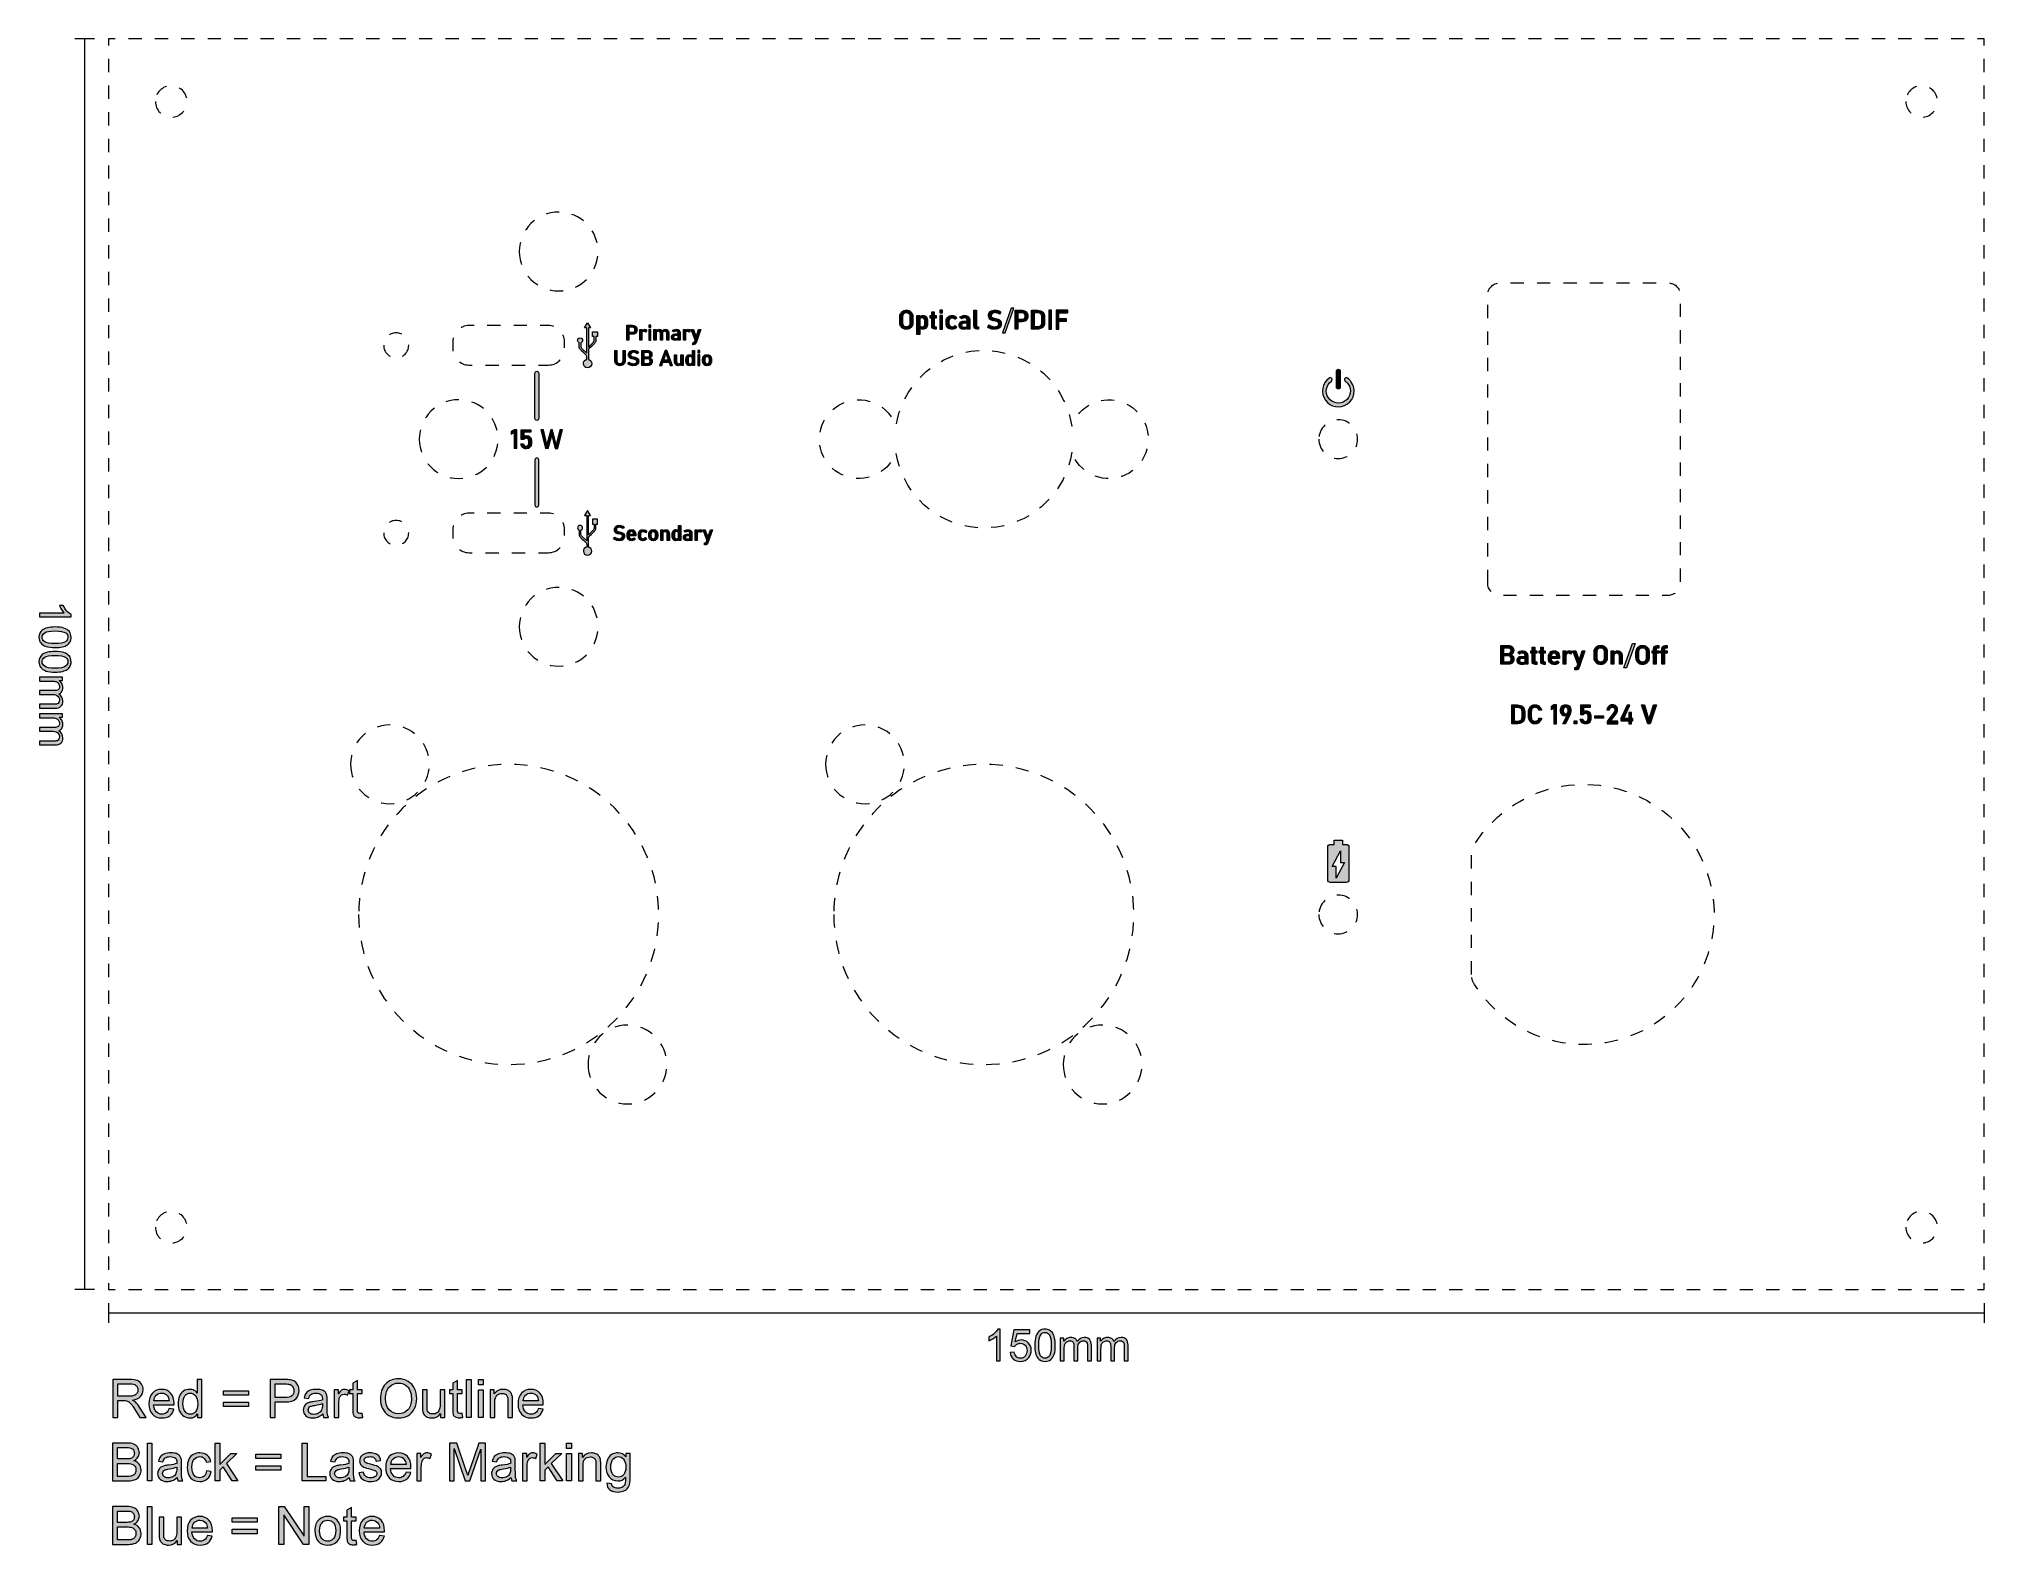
# Model space of a CAD drawing. Header units: inches. Extents: x 25 to 180, y 78 to 199.
import ezdxf

# ---------------------------------------------------------------- set-up
doc = ezdxf.new("R2010")
doc.units = ezdxf.units.IN
doc.header["$MEASUREMENT"] = 0
for name, pattern in [('AI-Linetype-1', [2.127778, 1.063889, -1.063889]), ('AI-Linetype-10', [2.116667, 1.058333, -1.058333]), ('AI-Linetype-11', [2.116667, 1.058333, -1.058333]), ('AI-Linetype-12', [2.116667, 1.058333, -1.058333]), ('AI-Linetype-13', [2.116667, 1.058333, -1.058333]), ('AI-Linetype-14', [2.116667, 1.058333, -1.058333]), ('AI-Linetype-15', [2.116667, 1.058333, -1.058333]), ('AI-Linetype-16', [2.116667, 1.058333, -1.058333]), ('AI-Linetype-17', [2.116667, 1.058333, -1.058333]), ('AI-Linetype-18', [2.116667, 1.058333, -1.058333]), ('AI-Linetype-19', [2.116667, 1.058333, -1.058333]), ('AI-Linetype-2', [2.112648, 1.056324, -1.056324]), ('AI-Linetype-20', [2.116667, 1.058333, -1.058333]), ('AI-Linetype-21', [2.116667, 1.058333, -1.058333]), ('AI-Linetype-22', [2.116667, 1.058333, -1.058333]), ('AI-Linetype-23', [2.116667, 1.058333, -1.058333]), ('AI-Linetype-24', [2.116667, 1.058333, -1.058333]), ('AI-Linetype-25', [2.116667, 1.058333, -1.058333]), ('AI-Linetype-26', [2.116667, 1.058333, -1.058333]), ('AI-Linetype-3', [2.127778, 1.063889, -1.063889]), ('AI-Linetype-4', [2.112648, 1.056324, -1.056324]), ('AI-Linetype-5', [2.116667, 1.058333, -1.058333]), ('AI-Linetype-6', [2.116667, 1.058333, -1.058333]), ('AI-Linetype-7', [2.116667, 1.058333, -1.058333]), ('AI-Linetype-8', [2.116667, 1.058333, -1.058333]), ('AI-Linetype-9', [2.116667, 1.058333, -1.058333])]:
    doc.linetypes.add(name, pattern=pattern)

# ---------------------------------------------------------------- blocks, each defined once
blk = doc.blocks.new('block 4')
at = {"color": 240, "lineweight": 18, "true_color": 0xed1c24}
for points in [[(30.83, 198.7), (30.3, 198.7), (30.3, 198.17)], [(180.3, 198.17), (180.3, 198.7), (179.77, 198.7)], [(30.3, 99.23), (30.3, 98.7), (30.83, 98.7)], [(179.77, 98.7), (180.3, 98.7), (180.3, 99.23)]]:
    blk.add_lwpolyline(points, dxfattribs=at)
at = {"color": 240, "linetype": 'AI-Linetype-4', "lineweight": 18, "true_color": 0xed1c24}
blk.add_lwpolyline([(178.72, 198.7), (31.36, 198.7)], dxfattribs=at)
at = {"color": 240, "linetype": 'AI-Linetype-3', "lineweight": 18, "true_color": 0xed1c24}
blk.add_lwpolyline([(180.3, 100.29), (180.3, 197.63)], dxfattribs=at)
at = {"color": 240, "linetype": 'AI-Linetype-1', "lineweight": 18, "true_color": 0xed1c24}
blk.add_lwpolyline([(30.3, 197.1), (30.3, 99.76)], dxfattribs=at)
at = {"color": 240, "linetype": 'AI-Linetype-2', "lineweight": 18, "true_color": 0xed1c24}
blk.add_lwpolyline([(31.89, 98.7), (179.25, 98.7)], dxfattribs=at)
blk = doc.blocks.new('block 3')
blk.add_blockref('block 4', (0, 0))
blk = doc.blocks.new('block 2')
blk.add_blockref('block 3', (0, 0))
blk = doc.blocks.new('block 5')
at = {"true_color": 0x231f20}
h = blk.add_hatch(color=250, dxfattribs=at)
h.dxf.hatch_style = 2
edge = h.paths.add_edge_path()
edge.add_spline(control_points=[(64.7, 168.35), (64.7, 168.35), (64.7, 171.97), (64.7, 171.97), (64.7, 172.05), (64.64, 172.12), (64.55, 172.12), (64.47, 172.12), (64.4, 172.05), (64.4, 171.97), (64.4, 171.97), (64.4, 168.35), (64.4, 168.35), (64.4, 168.26), (64.47, 168.2), (64.55, 168.2), (64.64, 168.2), (64.7, 168.26), (64.7, 168.35)], knot_values=[0, 0, 0, 0, 1, 1, 1, 2, 2, 2, 3, 3, 3, 4, 4, 4, 5, 5, 5, 6, 6, 6, 6], degree=3, periodic=1)
at = {"lineweight": 0}
blk.add_open_spline([(64.7, 168.35), (64.7, 168.35), (64.7, 171.97), (64.7, 171.97), (64.7, 172.05), (64.64, 172.12), (64.55, 172.12), (64.47, 172.12), (64.4, 172.05), (64.4, 171.97), (64.4, 171.97), (64.4, 168.35), (64.4, 168.35), (64.4, 168.26), (64.47, 168.2), (64.55, 168.2), (64.64, 168.2), (64.7, 168.26), (64.7, 168.35)], degree=3, knots=[0, 0, 0, 0, 1, 1, 1, 2, 2, 2, 3, 3, 3, 4, 4, 4, 5, 5, 5, 6, 6, 6, 6], dxfattribs=at)
blk = doc.blocks.new('block 6')
at = {"true_color": 0x231f20}
h = blk.add_hatch(color=250, dxfattribs=at)
h.dxf.hatch_style = 2
edge = h.paths.add_edge_path()
edge.add_spline(control_points=[(64.7, 165.05), (64.7, 165.05), (64.7, 161.43), (64.7, 161.43), (64.7, 161.34), (64.64, 161.28), (64.55, 161.28), (64.47, 161.28), (64.4, 161.34), (64.4, 161.43), (64.4, 161.43), (64.4, 165.05), (64.4, 165.05), (64.4, 165.13), (64.47, 165.2), (64.55, 165.2), (64.64, 165.2), (64.7, 165.13), (64.7, 165.05)], knot_values=[0, 0, 0, 0, 1, 1, 1, 2, 2, 2, 3, 3, 3, 4, 4, 4, 5, 5, 5, 6, 6, 6, 6], degree=3, periodic=1)
at = {"lineweight": 0}
blk.add_open_spline([(64.7, 165.05), (64.7, 165.05), (64.7, 161.43), (64.7, 161.43), (64.7, 161.34), (64.64, 161.28), (64.55, 161.28), (64.47, 161.28), (64.4, 161.34), (64.4, 161.43), (64.4, 161.43), (64.4, 165.05), (64.4, 165.05), (64.4, 165.13), (64.47, 165.2), (64.55, 165.2), (64.64, 165.2), (64.7, 165.13), (64.7, 165.05)], degree=3, knots=[0, 0, 0, 0, 1, 1, 1, 2, 2, 2, 3, 3, 3, 4, 4, 4, 5, 5, 5, 6, 6, 6, 6], dxfattribs=at)
blk = doc.blocks.new('block 7')
at = {"lineweight": 0}
blk.add_lwpolyline([(68.05, 173.84), (68.05, 173.84)], dxfattribs=at)
blk = doc.blocks.new('block 8')
at = {"lineweight": 0}
blk.add_lwpolyline([(69.16, 174.34), (69.16, 174.34)], dxfattribs=at)
blk = doc.blocks.new('block 9')
at = {"true_color": 0x231f20}
h = blk.add_hatch(color=250, dxfattribs=at)
h.dxf.hatch_style = 2
edge = h.paths.add_edge_path()
edge.add_spline(control_points=[(68.67, 173.29), (68.67, 173.29), (68.67, 173.07), (68.67, 173.07), (68.82, 173.04), (68.94, 172.9), (68.94, 172.74), (68.94, 172.56), (68.79, 172.41), (68.6, 172.41), (68.42, 172.41), (68.27, 172.56), (68.27, 172.74), (68.27, 172.9), (68.39, 173.04), (68.54, 173.07), (68.54, 173.07), (68.54, 173.3), (68.54, 173.3), (68.54, 173.34), (68.52, 173.39), (68.49, 173.42), (68.2, 173.7), (68.05, 173.84), (68.05, 173.84), (67.99, 173.9), (67.94, 173.99), (67.94, 174.08), (67.94, 174.08), (67.94, 174.41), (67.94, 174.41), (67.87, 174.44), (67.81, 174.51), (67.81, 174.6), (67.81, 174.71), (67.9, 174.8), (68.01, 174.8), (68.12, 174.8), (68.21, 174.71), (68.21, 174.6), (68.21, 174.51), (68.15, 174.44), (68.07, 174.41), (68.07, 174.37), (68.07, 174.26), (68.07, 174.08), (68.08, 174.03), (68.09, 173.99), (68.12, 173.96), (68.12, 173.96), (68.54, 173.56), (68.54, 173.56), (68.54, 173.56), (68.54, 175.59), (68.54, 175.59), (68.54, 175.59), (68.37, 175.59), (68.37, 175.59), (68.37, 175.59), (68.6, 175.99), (68.6, 175.99), (68.6, 175.99), (68.83, 175.59), (68.83, 175.59), (68.83, 175.59), (68.67, 175.59), (68.67, 175.59), (68.67, 175.59), (68.67, 174.06), (68.67, 174.06), (68.67, 174.06), (69.09, 174.45), (69.09, 174.45), (69.11, 174.49), (69.13, 174.53), (69.13, 174.58), (69.13, 174.73), (69.13, 174.84), (69.13, 174.9), (69.13, 174.9), (69, 174.9), (69, 174.9), (69, 174.9), (69, 175.29), (69, 175.29), (69, 175.29), (69.4, 175.29), (69.4, 175.29), (69.4, 175.29), (69.4, 174.9), (69.4, 174.9), (69.4, 174.9), (69.27, 174.9), (69.27, 174.9), (69.27, 174.9), (69.27, 174.58), (69.27, 174.58), (69.27, 174.49), (69.22, 174.4), (69.16, 174.34), (69.16, 174.34), (69.01, 174.2), (68.72, 173.92), (68.69, 173.88), (68.67, 173.84), (68.67, 173.8), (68.67, 173.8), (68.67, 173.3), (68.67, 173.3)], knot_values=[0, 0, 0, 0, 0.352778, 0.352778, 0.352778, 0.705556, 0.705556, 0.705556, 1.058333, 1.058333, 1.058333, 1.411111, 1.411111, 1.411111, 1.763889, 1.763889, 1.763889, 2.116667, 2.116667, 2.116667, 2.469444, 2.469444, 2.469444, 2.822222, 2.822222, 2.822222, 3.175, 3.175, 3.175, 3.527778, 3.527778, 3.527778, 3.880556, 3.880556, 3.880556, 4.233333, 4.233333, 4.233333, 4.586111, 4.586111, 4.586111, 4.938889, 4.938889, 4.938889, 5.291667, 5.291667, 5.291667, 5.644444, 5.644444, 5.644444, 5.997222, 5.997222, 5.997222, 6.35, 6.35, 6.35, 6.702778, 6.702778, 6.702778, 7.055556, 7.055556, 7.055556, 7.408333, 7.408333, 7.408333, 7.761111, 7.761111, 7.761111, 8.113889, 8.113889, 8.113889, 8.466667, 8.466667, 8.466667, 8.819444, 8.819444, 8.819444, 9.172222, 9.172222, 9.172222, 9.525, 9.525, 9.525, 9.877778, 9.877778, 9.877778, 10.230556, 10.230556, 10.230556, 10.583333, 10.583333, 10.583333, 10.936111, 10.936111, 10.936111, 11.288889, 11.288889, 11.288889, 11.641667, 11.641667, 11.641667, 11.994444, 11.994444, 11.994444, 12.347222, 12.347222, 12.347222, 12.7, 12.7, 12.7, 12.7], degree=3, periodic=0)
edge.add_line((68.67, 173.3), (68.67, 173.29))
at = {"lineweight": 0}
blk.add_open_spline([(68.67, 173.29), (68.67, 173.29), (68.67, 173.07), (68.67, 173.07), (68.82, 173.04), (68.94, 172.9), (68.94, 172.74), (68.94, 172.56), (68.79, 172.41), (68.6, 172.41), (68.42, 172.41), (68.27, 172.56), (68.27, 172.74), (68.27, 172.9), (68.39, 173.04), (68.54, 173.07), (68.54, 173.07), (68.54, 173.3), (68.54, 173.3), (68.54, 173.34), (68.52, 173.39), (68.49, 173.42), (68.2, 173.7), (68.05, 173.84), (68.05, 173.84), (67.99, 173.9), (67.94, 173.99), (67.94, 174.08), (67.94, 174.08), (67.94, 174.41), (67.94, 174.41), (67.87, 174.44), (67.81, 174.51), (67.81, 174.6), (67.81, 174.71), (67.9, 174.8), (68.01, 174.8), (68.12, 174.8), (68.21, 174.71), (68.21, 174.6), (68.21, 174.51), (68.15, 174.44), (68.07, 174.41), (68.07, 174.37), (68.07, 174.26), (68.07, 174.08), (68.08, 174.03), (68.09, 173.99), (68.12, 173.96), (68.12, 173.96), (68.54, 173.56), (68.54, 173.56), (68.54, 173.56), (68.54, 175.59), (68.54, 175.59), (68.54, 175.59), (68.37, 175.59), (68.37, 175.59), (68.37, 175.59), (68.6, 175.99), (68.6, 175.99), (68.6, 175.99), (68.83, 175.59), (68.83, 175.59), (68.83, 175.59), (68.67, 175.59), (68.67, 175.59), (68.67, 175.59), (68.67, 174.06), (68.67, 174.06), (68.67, 174.06), (69.09, 174.45), (69.09, 174.45), (69.11, 174.49), (69.13, 174.53), (69.13, 174.58), (69.13, 174.73), (69.13, 174.84), (69.13, 174.9), (69.13, 174.9), (69, 174.9), (69, 174.9), (69, 174.9), (69, 175.29), (69, 175.29), (69, 175.29), (69.4, 175.29), (69.4, 175.29), (69.4, 175.29), (69.4, 174.9), (69.4, 174.9), (69.4, 174.9), (69.27, 174.9), (69.27, 174.9), (69.27, 174.9), (69.27, 174.58), (69.27, 174.58), (69.27, 174.49), (69.22, 174.4), (69.16, 174.34), (69.16, 174.34), (69.01, 174.2), (68.72, 173.92), (68.69, 173.88), (68.67, 173.84), (68.67, 173.8), (68.67, 173.8), (68.67, 173.3), (68.67, 173.3)], degree=3, knots=[0, 0, 0, 0, 1, 1, 1, 2, 2, 2, 3, 3, 3, 4, 4, 4, 5, 5, 5, 6, 6, 6, 7, 7, 7, 8, 8, 8, 9, 9, 9, 10, 10, 10, 11, 11, 11, 12, 12, 12, 13, 13, 13, 14, 14, 14, 15, 15, 15, 16, 16, 16, 17, 17, 17, 18, 18, 18, 19, 19, 19, 20, 20, 20, 21, 21, 21, 22, 22, 22, 23, 23, 23, 24, 24, 24, 25, 25, 25, 26, 26, 26, 27, 27, 27, 28, 28, 28, 29, 29, 29, 30, 30, 30, 31, 31, 31, 32, 32, 32, 33, 33, 33, 34, 34, 34, 35, 35, 35, 36, 36, 36, 36], dxfattribs=at)
blk = doc.blocks.new('block 10')
at = {"lineweight": 0}
blk.add_lwpolyline([(69.16, 159.34), (69.16, 159.34)], dxfattribs=at)
blk = doc.blocks.new('block 11')
at = {"lineweight": 0}
blk.add_lwpolyline([(68.05, 158.84), (68.05, 158.84)], dxfattribs=at)
blk = doc.blocks.new('block 12')
at = {"true_color": 0x231f20}
h = blk.add_hatch(color=250, dxfattribs=at)
h.dxf.hatch_style = 2
edge = h.paths.add_edge_path()
edge.add_spline(control_points=[(68.67, 158.3), (68.67, 158.3), (68.67, 158.8), (68.67, 158.8), (68.67, 158.84), (68.69, 158.88), (68.72, 158.92), (69.01, 159.2), (69.16, 159.34), (69.16, 159.34), (69.22, 159.4), (69.27, 159.49), (69.27, 159.58), (69.27, 159.58), (69.27, 159.9), (69.27, 159.9), (69.27, 159.9), (69.4, 159.9), (69.4, 159.9), (69.4, 159.9), (69.4, 160.29), (69.4, 160.29), (69.4, 160.29), (69, 160.29), (69, 160.29), (69, 160.29), (69, 159.9), (69, 159.9), (69, 159.9), (69.13, 159.9), (69.13, 159.9), (69.13, 159.84), (69.13, 159.73), (69.13, 159.58), (69.13, 159.53), (69.11, 159.49), (69.09, 159.45), (69.09, 159.45), (68.67, 159.06), (68.67, 159.06), (68.67, 159.06), (68.67, 160.59), (68.67, 160.59), (68.67, 160.59), (68.83, 160.59), (68.83, 160.59), (68.83, 160.59), (68.6, 160.99), (68.6, 160.99), (68.6, 160.99), (68.37, 160.59), (68.37, 160.59), (68.37, 160.59), (68.54, 160.59), (68.54, 160.59), (68.54, 160.59), (68.54, 158.56), (68.54, 158.56), (68.54, 158.56), (68.12, 158.96), (68.12, 158.96), (68.09, 158.99), (68.08, 159.03), (68.07, 159.08), (68.07, 159.26), (68.07, 159.37), (68.07, 159.41), (68.15, 159.44), (68.21, 159.51), (68.21, 159.6), (68.21, 159.71), (68.12, 159.8), (68.01, 159.8), (67.9, 159.8), (67.81, 159.71), (67.81, 159.6), (67.81, 159.51), (67.87, 159.44), (67.94, 159.41), (67.94, 159.41), (67.94, 159.08), (67.94, 159.08), (67.94, 158.99), (67.99, 158.9), (68.05, 158.84), (68.05, 158.84), (68.2, 158.7), (68.49, 158.42), (68.52, 158.39), (68.54, 158.34), (68.54, 158.3), (68.54, 158.3), (68.54, 158.07), (68.54, 158.07), (68.39, 158.04), (68.27, 157.9), (68.27, 157.74), (68.27, 157.56), (68.42, 157.41), (68.6, 157.41), (68.79, 157.41), (68.94, 157.56), (68.94, 157.74), (68.94, 157.9), (68.82, 158.04), (68.67, 158.07), (68.67, 158.07), (68.67, 158.29), (68.67, 158.29)], knot_values=[0, 0, 0, 0, 0.352778, 0.352778, 0.352778, 0.705556, 0.705556, 0.705556, 1.058333, 1.058333, 1.058333, 1.411111, 1.411111, 1.411111, 1.763889, 1.763889, 1.763889, 2.116667, 2.116667, 2.116667, 2.469444, 2.469444, 2.469444, 2.822222, 2.822222, 2.822222, 3.175, 3.175, 3.175, 3.527778, 3.527778, 3.527778, 3.880556, 3.880556, 3.880556, 4.233333, 4.233333, 4.233333, 4.586111, 4.586111, 4.586111, 4.938889, 4.938889, 4.938889, 5.291667, 5.291667, 5.291667, 5.644444, 5.644444, 5.644444, 5.997222, 5.997222, 5.997222, 6.35, 6.35, 6.35, 6.702778, 6.702778, 6.702778, 7.055556, 7.055556, 7.055556, 7.408333, 7.408333, 7.408333, 7.761111, 7.761111, 7.761111, 8.113889, 8.113889, 8.113889, 8.466667, 8.466667, 8.466667, 8.819444, 8.819444, 8.819444, 9.172222, 9.172222, 9.172222, 9.525, 9.525, 9.525, 9.877778, 9.877778, 9.877778, 10.230556, 10.230556, 10.230556, 10.583333, 10.583333, 10.583333, 10.936111, 10.936111, 10.936111, 11.288889, 11.288889, 11.288889, 11.641667, 11.641667, 11.641667, 11.994444, 11.994444, 11.994444, 12.347222, 12.347222, 12.347222, 12.7, 12.7, 12.7, 12.7], degree=3, periodic=0)
edge.add_line((68.67, 158.29), (68.67, 158.3))
at = {"lineweight": 0}
blk.add_open_spline([(68.67, 158.3), (68.67, 158.3), (68.67, 158.8), (68.67, 158.8), (68.67, 158.84), (68.69, 158.88), (68.72, 158.92), (69.01, 159.2), (69.16, 159.34), (69.16, 159.34), (69.22, 159.4), (69.27, 159.49), (69.27, 159.58), (69.27, 159.58), (69.27, 159.9), (69.27, 159.9), (69.27, 159.9), (69.4, 159.9), (69.4, 159.9), (69.4, 159.9), (69.4, 160.29), (69.4, 160.29), (69.4, 160.29), (69, 160.29), (69, 160.29), (69, 160.29), (69, 159.9), (69, 159.9), (69, 159.9), (69.13, 159.9), (69.13, 159.9), (69.13, 159.84), (69.13, 159.73), (69.13, 159.58), (69.13, 159.53), (69.11, 159.49), (69.09, 159.45), (69.09, 159.45), (68.67, 159.06), (68.67, 159.06), (68.67, 159.06), (68.67, 160.59), (68.67, 160.59), (68.67, 160.59), (68.83, 160.59), (68.83, 160.59), (68.83, 160.59), (68.6, 160.99), (68.6, 160.99), (68.6, 160.99), (68.37, 160.59), (68.37, 160.59), (68.37, 160.59), (68.54, 160.59), (68.54, 160.59), (68.54, 160.59), (68.54, 158.56), (68.54, 158.56), (68.54, 158.56), (68.12, 158.96), (68.12, 158.96), (68.09, 158.99), (68.08, 159.03), (68.07, 159.08), (68.07, 159.26), (68.07, 159.37), (68.07, 159.41), (68.15, 159.44), (68.21, 159.51), (68.21, 159.6), (68.21, 159.71), (68.12, 159.8), (68.01, 159.8), (67.9, 159.8), (67.81, 159.71), (67.81, 159.6), (67.81, 159.51), (67.87, 159.44), (67.94, 159.41), (67.94, 159.41), (67.94, 159.08), (67.94, 159.08), (67.94, 158.99), (67.99, 158.9), (68.05, 158.84), (68.05, 158.84), (68.2, 158.7), (68.49, 158.42), (68.52, 158.39), (68.54, 158.34), (68.54, 158.3), (68.54, 158.3), (68.54, 158.07), (68.54, 158.07), (68.39, 158.04), (68.27, 157.9), (68.27, 157.74), (68.27, 157.56), (68.42, 157.41), (68.6, 157.41), (68.79, 157.41), (68.94, 157.56), (68.94, 157.74), (68.94, 157.9), (68.82, 158.04), (68.67, 158.07), (68.67, 158.07), (68.67, 158.29), (68.67, 158.29)], degree=3, knots=[0, 0, 0, 0, 1, 1, 1, 2, 2, 2, 3, 3, 3, 4, 4, 4, 5, 5, 5, 6, 6, 6, 7, 7, 7, 8, 8, 8, 9, 9, 9, 10, 10, 10, 11, 11, 11, 12, 12, 12, 13, 13, 13, 14, 14, 14, 15, 15, 15, 16, 16, 16, 17, 17, 17, 18, 18, 18, 19, 19, 19, 20, 20, 20, 21, 21, 21, 22, 22, 22, 23, 23, 23, 24, 24, 24, 25, 25, 25, 26, 26, 26, 27, 27, 27, 28, 28, 28, 29, 29, 29, 30, 30, 30, 31, 31, 31, 32, 32, 32, 33, 33, 33, 34, 34, 34, 35, 35, 35, 36, 36, 36, 36], dxfattribs=at)
blk = doc.blocks.new('block 13')
at = {"true_color": 0x231f20}
h = blk.add_hatch(color=250, dxfattribs=at)
h.dxf.hatch_style = 2
edge = h.paths.add_edge_path()
edge.add_spline(control_points=[(128.51, 172.13), (128.51, 172.13), (128.51, 170.86), (128.51, 170.86), (128.51, 170.78), (128.57, 170.71), (128.66, 170.71), (128.74, 170.71), (128.81, 170.78), (128.81, 170.86), (128.81, 170.86), (128.81, 172.13), (128.81, 172.13), (128.81, 172.21), (128.74, 172.28), (128.66, 172.28), (128.57, 172.28), (128.51, 172.21), (128.51, 172.13)], knot_values=[0, 0, 0, 0, 1, 1, 1, 2, 2, 2, 3, 3, 3, 4, 4, 4, 5, 5, 5, 6, 6, 6, 6], degree=3, periodic=1)
at = {"lineweight": 0}
blk.add_open_spline([(128.51, 172.13), (128.51, 172.13), (128.51, 170.86), (128.51, 170.86), (128.51, 170.78), (128.57, 170.71), (128.66, 170.71), (128.74, 170.71), (128.81, 170.78), (128.81, 170.86), (128.81, 170.86), (128.81, 172.13), (128.81, 172.13), (128.81, 172.21), (128.74, 172.28), (128.66, 172.28), (128.57, 172.28), (128.51, 172.21), (128.51, 172.13)], degree=3, knots=[0, 0, 0, 0, 1, 1, 1, 2, 2, 2, 3, 3, 3, 4, 4, 4, 5, 5, 5, 6, 6, 6, 6], dxfattribs=at)
blk = doc.blocks.new('block 14')
at = {"true_color": 0x231f20}
h = blk.add_hatch(color=250, dxfattribs=at)
h.dxf.hatch_style = 2
edge = h.paths.add_edge_path()
edge.add_spline(control_points=[(128.11, 171.33), (127.67, 171.03), (127.56, 170.43), (127.87, 169.99), (128.17, 169.56), (128.77, 169.45), (129.2, 169.75), (129.64, 170.06), (129.75, 170.66), (129.44, 171.09), (129.38, 171.19), (129.3, 171.27), (129.2, 171.33), (129.14, 171.38), (129.12, 171.47), (129.17, 171.54), (129.21, 171.61), (129.31, 171.63), (129.38, 171.58), (129.5, 171.49), (129.6, 171.39), (129.69, 171.26), (130.09, 170.69), (129.95, 169.91), (129.38, 169.51), (128.8, 169.11), (128.02, 169.25), (127.62, 169.82), (127.22, 170.39), (127.36, 171.18), (127.93, 171.58), (128, 171.63), (128.1, 171.61), (128.14, 171.54), (128.19, 171.47), (128.17, 171.38), (128.11, 171.33)], knot_values=[0, 0, 0, 0, 1, 1, 1, 2, 2, 2, 3, 3, 3, 4, 4, 4, 5, 5, 5, 6, 6, 6, 7, 7, 7, 8, 8, 8, 9, 9, 9, 10, 10, 10, 11, 11, 11, 12, 12, 12, 12], degree=3, periodic=1)
at = {"lineweight": 0}
blk.add_open_spline([(128.11, 171.33), (127.67, 171.03), (127.56, 170.43), (127.87, 169.99), (128.17, 169.56), (128.77, 169.45), (129.2, 169.75), (129.64, 170.06), (129.75, 170.66), (129.44, 171.09), (129.38, 171.19), (129.3, 171.27), (129.2, 171.33), (129.14, 171.38), (129.12, 171.47), (129.17, 171.54), (129.21, 171.61), (129.31, 171.63), (129.38, 171.58), (129.5, 171.49), (129.6, 171.39), (129.69, 171.26), (130.09, 170.69), (129.95, 169.91), (129.38, 169.51), (128.8, 169.11), (128.02, 169.25), (127.62, 169.82), (127.22, 170.39), (127.36, 171.18), (127.93, 171.58), (128, 171.63), (128.1, 171.61), (128.14, 171.54), (128.19, 171.47), (128.17, 171.38), (128.11, 171.33)], degree=3, knots=[0, 0, 0, 0, 1, 1, 1, 2, 2, 2, 3, 3, 3, 4, 4, 4, 5, 5, 5, 6, 6, 6, 7, 7, 7, 8, 8, 8, 9, 9, 9, 10, 10, 10, 11, 11, 11, 12, 12, 12, 12], dxfattribs=at)
blk = doc.blocks.new('block 15')
at = {"lineweight": 0}
blk.add_lwpolyline([(62.94, 165.95), (62.73, 165.95)], dxfattribs=at)
blk = doc.blocks.new('block 16')
at = {"lineweight": 0}
blk.add_lwpolyline([(66.23, 165.95), (66.02, 165.95)], dxfattribs=at)
blk = doc.blocks.new('block 17')
at = {"lineweight": 0}
blk.add_lwpolyline([(65.45, 165.95), (65.24, 165.95)], dxfattribs=at)
blk = doc.blocks.new('block 18')
at = {"true_color": 0x231f20}
h = blk.add_hatch(color=250, dxfattribs=at)
h.dxf.hatch_style = 2
h.paths.add_polyline_path([(62.94, 165.95), (62.94, 167.45), (62.73, 167.45), (62.51, 167.3), (62.51, 167.09), (62.73, 167.22), (62.73, 165.95)])
h = blk.add_hatch(color=250, dxfattribs=at)
h.dxf.hatch_style = 2
edge = h.paths.add_edge_path()
edge.add_spline(control_points=[(64.12, 166.39), (64.12, 166.39), (64.12, 166.52), (64.12, 166.52), (64.12, 166.66), (64.08, 166.78), (64.01, 166.86), (63.94, 166.94), (63.84, 166.98), (63.71, 166.98), (63.67, 166.98), (63.64, 166.97), (63.61, 166.96), (63.57, 166.95), (63.55, 166.93), (63.52, 166.91), (63.52, 166.91), (63.52, 167.25), (63.52, 167.25), (63.52, 167.25), (64.07, 167.25), (64.07, 167.25), (64.07, 167.25), (64.07, 167.45), (64.07, 167.45), (64.07, 167.45), (63.31, 167.45), (63.31, 167.45), (63.31, 167.45), (63.31, 166.66), (63.31, 166.66), (63.31, 166.66), (63.5, 166.66), (63.5, 166.66), (63.53, 166.69), (63.56, 166.72), (63.59, 166.74), (63.62, 166.76), (63.66, 166.77), (63.69, 166.77), (63.76, 166.77), (63.81, 166.75), (63.85, 166.71), (63.89, 166.66), (63.91, 166.6), (63.91, 166.52), (63.91, 166.52), (63.91, 166.39), (63.91, 166.39), (63.91, 166.31), (63.89, 166.25), (63.85, 166.2), (63.81, 166.16), (63.76, 166.13), (63.69, 166.13), (63.64, 166.13), (63.59, 166.15), (63.55, 166.18), (63.52, 166.21), (63.49, 166.25), (63.49, 166.31), (63.49, 166.31), (63.49, 166.31), (63.49, 166.31), (63.49, 166.31), (63.28, 166.31), (63.28, 166.31), (63.28, 166.31), (63.28, 166.31), (63.28, 166.31), (63.29, 166.19), (63.34, 166.09), (63.41, 166.03), (63.49, 165.96), (63.58, 165.93), (63.69, 165.93), (63.83, 165.93), (63.93, 165.97), (64.01, 166.05), (64.08, 166.13), (64.12, 166.24), (64.12, 166.39)], knot_values=[0, 0, 0, 0, 0.352778, 0.352778, 0.352778, 0.705556, 0.705556, 0.705556, 1.058333, 1.058333, 1.058333, 1.411111, 1.411111, 1.411111, 1.763889, 1.763889, 1.763889, 2.116667, 2.116667, 2.116667, 2.469444, 2.469444, 2.469444, 2.822222, 2.822222, 2.822222, 3.175, 3.175, 3.175, 3.527778, 3.527778, 3.527778, 3.880556, 3.880556, 3.880556, 4.233333, 4.233333, 4.233333, 4.586111, 4.586111, 4.586111, 4.938889, 4.938889, 4.938889, 5.291667, 5.291667, 5.291667, 5.644444, 5.644444, 5.644444, 5.997222, 5.997222, 5.997222, 6.35, 6.35, 6.35, 6.702778, 6.702778, 6.702778, 7.055556, 7.055556, 7.055556, 7.408333, 7.408333, 7.408333, 7.761111, 7.761111, 7.761111, 8.113889, 8.113889, 8.113889, 8.466667, 8.466667, 8.466667, 8.819444, 8.819444, 8.819444, 9.172222, 9.172222, 9.172222, 9.525, 9.525, 9.525, 9.525], degree=3, periodic=0)
edge.add_line((64.12, 166.39), (64.12, 166.39))
h = blk.add_hatch(color=250, dxfattribs=at)
h.dxf.hatch_style = 2
h.paths.add_polyline_path([(65.45, 165.95), (65.74, 166.99), (66.02, 165.95), (66.23, 165.95), (66.6, 167.45), (66.38, 167.45), (66.11, 166.27), (65.81, 167.45), (65.66, 167.45), (65.35, 166.27), (65.09, 167.45), (64.87, 167.45), (65.24, 165.95)])
at = {"lineweight": 0}
for points in [[(62.94, 165.95), (62.94, 167.45), (62.73, 167.45), (62.51, 167.3), (62.51, 167.09), (62.73, 167.22), (62.73, 165.95)], [(65.45, 165.95), (65.74, 166.99), (66.02, 165.95), (66.23, 165.95), (66.6, 167.45), (66.38, 167.45), (66.11, 166.27), (65.81, 167.45), (65.66, 167.45), (65.35, 166.27), (65.09, 167.45), (64.87, 167.45), (65.24, 165.95)]]:
    blk.add_lwpolyline(points, dxfattribs=at)
blk.add_open_spline([(64.12, 166.39), (64.12, 166.39), (64.12, 166.52), (64.12, 166.52), (64.12, 166.66), (64.08, 166.78), (64.01, 166.86), (63.94, 166.94), (63.84, 166.98), (63.71, 166.98), (63.67, 166.98), (63.64, 166.97), (63.61, 166.96), (63.57, 166.95), (63.55, 166.93), (63.52, 166.91), (63.52, 166.91), (63.52, 167.25), (63.52, 167.25), (63.52, 167.25), (64.07, 167.25), (64.07, 167.25), (64.07, 167.25), (64.07, 167.45), (64.07, 167.45), (64.07, 167.45), (63.31, 167.45), (63.31, 167.45), (63.31, 167.45), (63.31, 166.66), (63.31, 166.66), (63.31, 166.66), (63.5, 166.66), (63.5, 166.66), (63.53, 166.69), (63.56, 166.72), (63.59, 166.74), (63.62, 166.76), (63.66, 166.77), (63.69, 166.77), (63.76, 166.77), (63.81, 166.75), (63.85, 166.71), (63.89, 166.66), (63.91, 166.6), (63.91, 166.52), (63.91, 166.52), (63.91, 166.39), (63.91, 166.39), (63.91, 166.31), (63.89, 166.25), (63.85, 166.2), (63.81, 166.16), (63.76, 166.13), (63.69, 166.13), (63.64, 166.13), (63.59, 166.15), (63.55, 166.18), (63.52, 166.21), (63.49, 166.25), (63.49, 166.31), (63.49, 166.31), (63.49, 166.31), (63.49, 166.31), (63.49, 166.31), (63.28, 166.31), (63.28, 166.31), (63.28, 166.31), (63.28, 166.31), (63.28, 166.31), (63.29, 166.19), (63.34, 166.09), (63.41, 166.03), (63.49, 165.96), (63.58, 165.93), (63.69, 165.93), (63.83, 165.93), (63.93, 165.97), (64.01, 166.05), (64.08, 166.13), (64.12, 166.24), (64.12, 166.39)], degree=3, knots=[0, 0, 0, 0, 1, 1, 1, 2, 2, 2, 3, 3, 3, 4, 4, 4, 5, 5, 5, 6, 6, 6, 7, 7, 7, 8, 8, 8, 9, 9, 9, 10, 10, 10, 11, 11, 11, 12, 12, 12, 13, 13, 13, 14, 14, 14, 15, 15, 15, 16, 16, 16, 17, 17, 17, 18, 18, 18, 19, 19, 19, 20, 20, 20, 21, 21, 21, 22, 22, 22, 23, 23, 23, 24, 24, 24, 25, 25, 25, 26, 26, 26, 27, 27, 27, 27], dxfattribs=at)
blk = doc.blocks.new('block 19')
at = {"true_color": 0x231f20}
h = blk.add_hatch(color=250, dxfattribs=at)
h.dxf.hatch_style = 2
edge = h.paths.add_edge_path()
edge.add_spline(control_points=[(144.36, 150.08), (144.36, 150.08), (144.15, 150.08), (144.15, 150.08), (144.15, 150.08), (144.15, 149.77), (144.15, 149.77), (144.15, 149.77), (144.04, 149.77), (144.04, 149.77), (144.04, 149.77), (144.04, 149.58), (144.04, 149.58), (144.04, 149.58), (144.15, 149.58), (144.15, 149.58), (144.15, 149.58), (144.15, 148.97), (144.15, 148.97), (144.15, 148.88), (144.17, 148.81), (144.21, 148.76), (144.25, 148.72), (144.31, 148.69), (144.4, 148.69), (144.4, 148.69), (144.52, 148.69), (144.52, 148.69), (144.52, 148.69), (144.52, 148.89), (144.52, 148.89), (144.52, 148.89), (144.42, 148.89), (144.42, 148.89), (144.4, 148.89), (144.39, 148.9), (144.38, 148.91), (144.37, 148.93), (144.36, 148.95), (144.36, 148.97), (144.36, 148.97), (144.36, 149.58), (144.36, 149.58), (144.36, 149.58), (144.52, 149.58), (144.52, 149.58), (144.52, 149.58), (144.52, 149.77), (144.52, 149.77), (144.52, 149.77), (144.36, 149.77), (144.36, 149.77), (144.36, 149.77), (144.36, 150.08), (144.36, 150.08)], knot_values=[0, 0, 0, 0, 1, 1, 1, 2, 2, 2, 3, 3, 3, 4, 4, 4, 5, 5, 5, 6, 6, 6, 7, 7, 7, 8, 8, 8, 9, 9, 9, 10, 10, 10, 11, 11, 11, 12, 12, 12, 13, 13, 13, 14, 14, 14, 15, 15, 15, 16, 16, 16, 17, 17, 17, 18, 18, 18, 18], degree=3, periodic=1)
h = blk.add_hatch(color=250, dxfattribs=at)
h.dxf.hatch_style = 2
edge = h.paths.add_edge_path()
edge.add_spline(control_points=[(145.21, 149.58), (145.21, 149.58), (145.21, 149.77), (145.21, 149.77), (145.21, 149.77), (145.05, 149.77), (145.05, 149.77), (145.05, 149.77), (145.05, 150.08), (145.05, 150.08), (145.05, 150.08), (144.84, 150.08), (144.84, 150.08), (144.84, 150.08), (144.84, 149.77), (144.84, 149.77), (144.84, 149.77), (144.73, 149.77), (144.73, 149.77), (144.73, 149.77), (144.73, 149.58), (144.73, 149.58), (144.73, 149.58), (144.84, 149.58), (144.84, 149.58), (144.84, 149.58), (144.84, 148.97), (144.84, 148.97), (144.84, 148.88), (144.86, 148.81), (144.9, 148.76), (144.94, 148.72), (145, 148.69), (145.09, 148.69), (145.09, 148.69), (145.21, 148.69), (145.21, 148.69), (145.21, 148.69), (145.21, 148.89), (145.21, 148.89), (145.21, 148.89), (145.11, 148.89), (145.11, 148.89), (145.09, 148.89), (145.08, 148.9), (145.07, 148.91), (145.06, 148.93), (145.05, 148.95), (145.05, 148.97), (145.05, 148.97), (145.05, 149.58), (145.05, 149.58), (145.05, 149.58), (145.21, 149.58), (145.21, 149.58)], knot_values=[0, 0, 0, 0, 1, 1, 1, 2, 2, 2, 3, 3, 3, 4, 4, 4, 5, 5, 5, 6, 6, 6, 7, 7, 7, 8, 8, 8, 9, 9, 9, 10, 10, 10, 11, 11, 11, 12, 12, 12, 13, 13, 13, 14, 14, 14, 15, 15, 15, 16, 16, 16, 17, 17, 17, 18, 18, 18, 18], degree=3, periodic=1)
at = {"lineweight": 0}
for points in [[(144.36, 150.08), (144.36, 150.08), (144.15, 150.08), (144.15, 150.08), (144.15, 150.08), (144.15, 149.77), (144.15, 149.77), (144.15, 149.77), (144.04, 149.77), (144.04, 149.77), (144.04, 149.77), (144.04, 149.58), (144.04, 149.58), (144.04, 149.58), (144.15, 149.58), (144.15, 149.58), (144.15, 149.58), (144.15, 148.97), (144.15, 148.97), (144.15, 148.88), (144.17, 148.81), (144.21, 148.76), (144.25, 148.72), (144.31, 148.69), (144.4, 148.69), (144.4, 148.69), (144.52, 148.69), (144.52, 148.69), (144.52, 148.69), (144.52, 148.89), (144.52, 148.89), (144.52, 148.89), (144.42, 148.89), (144.42, 148.89), (144.4, 148.89), (144.39, 148.9), (144.38, 148.91), (144.37, 148.93), (144.36, 148.95), (144.36, 148.97), (144.36, 148.97), (144.36, 149.58), (144.36, 149.58), (144.36, 149.58), (144.52, 149.58), (144.52, 149.58), (144.52, 149.58), (144.52, 149.77), (144.52, 149.77), (144.52, 149.77), (144.36, 149.77), (144.36, 149.77), (144.36, 149.77), (144.36, 150.08), (144.36, 150.08)], [(145.21, 149.58), (145.21, 149.58), (145.21, 149.77), (145.21, 149.77), (145.21, 149.77), (145.05, 149.77), (145.05, 149.77), (145.05, 149.77), (145.05, 150.08), (145.05, 150.08), (145.05, 150.08), (144.84, 150.08), (144.84, 150.08), (144.84, 150.08), (144.84, 149.77), (144.84, 149.77), (144.84, 149.77), (144.73, 149.77), (144.73, 149.77), (144.73, 149.77), (144.73, 149.58), (144.73, 149.58), (144.73, 149.58), (144.84, 149.58), (144.84, 149.58), (144.84, 149.58), (144.84, 148.97), (144.84, 148.97), (144.84, 148.88), (144.86, 148.81), (144.9, 148.76), (144.94, 148.72), (145, 148.69), (145.09, 148.69), (145.09, 148.69), (145.21, 148.69), (145.21, 148.69), (145.21, 148.69), (145.21, 148.89), (145.21, 148.89), (145.21, 148.89), (145.11, 148.89), (145.11, 148.89), (145.09, 148.89), (145.08, 148.9), (145.07, 148.91), (145.06, 148.93), (145.05, 148.95), (145.05, 148.97), (145.05, 148.97), (145.05, 149.58), (145.05, 149.58), (145.05, 149.58), (145.21, 149.58), (145.21, 149.58)]]:
    blk.add_open_spline(points, degree=3, knots=[0, 0, 0, 0, 1, 1, 1, 2, 2, 2, 3, 3, 3, 4, 4, 4, 5, 5, 5, 6, 6, 6, 7, 7, 7, 8, 8, 8, 9, 9, 9, 10, 10, 10, 11, 11, 11, 12, 12, 12, 13, 13, 13, 14, 14, 14, 15, 15, 15, 16, 16, 16, 17, 17, 17, 18, 18, 18, 18], dxfattribs=at)
blk = doc.blocks.new('block 20')
at = {"true_color": 0x231f20}
h = blk.add_hatch(color=250, dxfattribs=at)
h.dxf.hatch_style = 2
edge = h.paths.add_edge_path()
edge.add_spline(control_points=[(145.92, 149.78), (145.78, 149.78), (145.67, 149.74), (145.59, 149.65), (145.51, 149.56), (145.47, 149.44), (145.47, 149.28), (145.47, 149.28), (145.47, 149.16), (145.47, 149.16), (145.47, 149.01), (145.51, 148.89), (145.59, 148.81), (145.67, 148.72), (145.79, 148.68), (145.94, 148.68), (146.01, 148.68), (146.07, 148.69), (146.14, 148.72), (146.2, 148.75), (146.26, 148.79), (146.32, 148.84), (146.32, 148.84), (146.18, 148.98), (146.18, 148.98), (146.15, 148.95), (146.11, 148.92), (146.07, 148.91), (146.02, 148.89), (145.98, 148.88), (145.94, 148.88), (145.85, 148.88), (145.79, 148.9), (145.74, 148.95), (145.7, 149), (145.67, 149.06), (145.67, 149.15), (145.67, 149.15), (146.35, 149.15), (146.35, 149.15), (146.35, 149.15), (146.35, 149.22), (146.35, 149.22), (146.35, 149.4), (146.31, 149.53), (146.23, 149.63), (146.16, 149.73), (146.06, 149.78), (145.92, 149.78)], knot_values=[0, 0, 0, 0, 1, 1, 1, 2, 2, 2, 3, 3, 3, 4, 4, 4, 5, 5, 5, 6, 6, 6, 7, 7, 7, 8, 8, 8, 9, 9, 9, 10, 10, 10, 11, 11, 11, 12, 12, 12, 13, 13, 13, 14, 14, 14, 15, 15, 15, 16, 16, 16, 16], degree=3, periodic=1)
edge = h.paths.add_edge_path()
edge.add_spline(control_points=[(145.67, 149.32), (145.68, 149.4), (145.7, 149.47), (145.74, 149.51), (145.78, 149.57), (145.84, 149.59), (145.92, 149.59), (145.99, 149.59), (146.04, 149.57), (146.08, 149.52), (146.12, 149.47), (146.14, 149.4), (146.14, 149.32), (146.14, 149.32), (145.67, 149.32), (145.67, 149.32)], knot_values=[0, 0, 0, 0, 1, 1, 1, 2, 2, 2, 3, 3, 3, 4, 4, 4, 5, 5, 5, 5], degree=3, periodic=1)
h = blk.add_hatch(color=250, dxfattribs=at)
h.dxf.hatch_style = 2
edge = h.paths.add_edge_path()
edge.add_spline(control_points=[(147.12, 149.78), (147.06, 149.78), (147, 149.76), (146.95, 149.73), (146.91, 149.7), (146.87, 149.66), (146.84, 149.61), (146.84, 149.61), (146.84, 149.77), (146.84, 149.77), (146.84, 149.77), (146.63, 149.77), (146.63, 149.77), (146.63, 149.77), (146.63, 148.7), (146.63, 148.7), (146.63, 148.7), (146.84, 148.7), (146.84, 148.7), (146.84, 148.7), (146.84, 149.37), (146.84, 149.37), (146.84, 149.44), (146.86, 149.49), (146.9, 149.53), (146.94, 149.56), (146.99, 149.58), (147.05, 149.58), (147.09, 149.58), (147.12, 149.58), (147.15, 149.56), (147.18, 149.55), (147.2, 149.54), (147.22, 149.51), (147.22, 149.51), (147.36, 149.7), (147.36, 149.7), (147.33, 149.73), (147.3, 149.75), (147.26, 149.76), (147.22, 149.78), (147.17, 149.78), (147.12, 149.78)], knot_values=[0, 0, 0, 0, 1, 1, 1, 2, 2, 2, 3, 3, 3, 4, 4, 4, 5, 5, 5, 6, 6, 6, 7, 7, 7, 8, 8, 8, 9, 9, 9, 10, 10, 10, 11, 11, 11, 12, 12, 12, 13, 13, 13, 14, 14, 14, 14], degree=3, periodic=1)
h = blk.add_hatch(color=250, dxfattribs=at)
h.dxf.hatch_style = 2
edge = h.paths.add_edge_path()
edge.add_spline(control_points=[(148.16, 149.77), (148.16, 149.77), (147.91, 149), (147.91, 149), (147.91, 149), (147.64, 149.77), (147.64, 149.77), (147.64, 149.77), (147.42, 149.77), (147.42, 149.77), (147.42, 149.77), (147.81, 148.71), (147.81, 148.71), (147.81, 148.71), (147.76, 148.56), (147.76, 148.56), (147.74, 148.52), (147.72, 148.49), (147.7, 148.48), (147.68, 148.46), (147.64, 148.45), (147.61, 148.45), (147.61, 148.45), (147.56, 148.45), (147.56, 148.45), (147.56, 148.45), (147.56, 148.25), (147.56, 148.25), (147.56, 148.25), (147.61, 148.25), (147.61, 148.25), (147.69, 148.25), (147.76, 148.26), (147.8, 148.29), (147.85, 148.32), (147.89, 148.37), (147.91, 148.45), (147.91, 148.45), (148.37, 149.77), (148.37, 149.77), (148.37, 149.77), (148.16, 149.77), (148.16, 149.77)], knot_values=[0, 0, 0, 0, 1, 1, 1, 2, 2, 2, 3, 3, 3, 4, 4, 4, 5, 5, 5, 6, 6, 6, 7, 7, 7, 8, 8, 8, 9, 9, 9, 10, 10, 10, 11, 11, 11, 12, 12, 12, 13, 13, 13, 14, 14, 14, 14], degree=3, periodic=1)
at = {"lineweight": 0}
for points, knots in [([(145.92, 149.78), (145.78, 149.78), (145.67, 149.74), (145.59, 149.65), (145.51, 149.56), (145.47, 149.44), (145.47, 149.28), (145.47, 149.28), (145.47, 149.16), (145.47, 149.16), (145.47, 149.01), (145.51, 148.89), (145.59, 148.81), (145.67, 148.72), (145.79, 148.68), (145.94, 148.68), (146.01, 148.68), (146.07, 148.69), (146.14, 148.72), (146.2, 148.75), (146.26, 148.79), (146.32, 148.84), (146.32, 148.84), (146.18, 148.98), (146.18, 148.98), (146.15, 148.95), (146.11, 148.92), (146.07, 148.91), (146.02, 148.89), (145.98, 148.88), (145.94, 148.88), (145.85, 148.88), (145.79, 148.9), (145.74, 148.95), (145.7, 149), (145.67, 149.06), (145.67, 149.15), (145.67, 149.15), (146.35, 149.15), (146.35, 149.15), (146.35, 149.15), (146.35, 149.22), (146.35, 149.22), (146.35, 149.4), (146.31, 149.53), (146.23, 149.63), (146.16, 149.73), (146.06, 149.78), (145.92, 149.78)], [0, 0, 0, 0, 1, 1, 1, 2, 2, 2, 3, 3, 3, 4, 4, 4, 5, 5, 5, 6, 6, 6, 7, 7, 7, 8, 8, 8, 9, 9, 9, 10, 10, 10, 11, 11, 11, 12, 12, 12, 13, 13, 13, 14, 14, 14, 15, 15, 15, 16, 16, 16, 16]), ([(145.67, 149.32), (145.68, 149.4), (145.7, 149.47), (145.74, 149.51), (145.78, 149.57), (145.84, 149.59), (145.92, 149.59), (145.99, 149.59), (146.04, 149.57), (146.08, 149.52), (146.12, 149.47), (146.14, 149.4), (146.14, 149.32), (146.14, 149.32), (145.67, 149.32), (145.67, 149.32)], [0, 0, 0, 0, 1, 1, 1, 2, 2, 2, 3, 3, 3, 4, 4, 4, 5, 5, 5, 5]), ([(147.12, 149.78), (147.06, 149.78), (147, 149.76), (146.95, 149.73), (146.91, 149.7), (146.87, 149.66), (146.84, 149.61), (146.84, 149.61), (146.84, 149.77), (146.84, 149.77), (146.84, 149.77), (146.63, 149.77), (146.63, 149.77), (146.63, 149.77), (146.63, 148.7), (146.63, 148.7), (146.63, 148.7), (146.84, 148.7), (146.84, 148.7), (146.84, 148.7), (146.84, 149.37), (146.84, 149.37), (146.84, 149.44), (146.86, 149.49), (146.9, 149.53), (146.94, 149.56), (146.99, 149.58), (147.05, 149.58), (147.09, 149.58), (147.12, 149.58), (147.15, 149.56), (147.18, 149.55), (147.2, 149.54), (147.22, 149.51), (147.22, 149.51), (147.36, 149.7), (147.36, 149.7), (147.33, 149.73), (147.3, 149.75), (147.26, 149.76), (147.22, 149.78), (147.17, 149.78), (147.12, 149.78)], [0, 0, 0, 0, 1, 1, 1, 2, 2, 2, 3, 3, 3, 4, 4, 4, 5, 5, 5, 6, 6, 6, 7, 7, 7, 8, 8, 8, 9, 9, 9, 10, 10, 10, 11, 11, 11, 12, 12, 12, 13, 13, 13, 14, 14, 14, 14]), ([(148.16, 149.77), (148.16, 149.77), (147.91, 149), (147.91, 149), (147.91, 149), (147.64, 149.77), (147.64, 149.77), (147.64, 149.77), (147.42, 149.77), (147.42, 149.77), (147.42, 149.77), (147.81, 148.71), (147.81, 148.71), (147.81, 148.71), (147.76, 148.56), (147.76, 148.56), (147.74, 148.52), (147.72, 148.49), (147.7, 148.48), (147.68, 148.46), (147.64, 148.45), (147.61, 148.45), (147.61, 148.45), (147.56, 148.45), (147.56, 148.45), (147.56, 148.45), (147.56, 148.25), (147.56, 148.25), (147.56, 148.25), (147.61, 148.25), (147.61, 148.25), (147.69, 148.25), (147.76, 148.26), (147.8, 148.29), (147.85, 148.32), (147.89, 148.37), (147.91, 148.45), (147.91, 148.45), (148.37, 149.77), (148.37, 149.77), (148.37, 149.77), (148.16, 149.77), (148.16, 149.77)], [0, 0, 0, 0, 1, 1, 1, 2, 2, 2, 3, 3, 3, 4, 4, 4, 5, 5, 5, 6, 6, 6, 7, 7, 7, 8, 8, 8, 9, 9, 9, 10, 10, 10, 11, 11, 11, 12, 12, 12, 13, 13, 13, 14, 14, 14, 14])]:
    blk.add_open_spline(points, degree=3, knots=knots, dxfattribs=at)
blk = doc.blocks.new('block 21')
at = {"true_color": 0x231f20}
h = blk.add_hatch(color=250, dxfattribs=at)
h.dxf.hatch_style = 2
edge = h.paths.add_edge_path()
edge.add_spline(control_points=[(153.93, 150.12), (153.88, 150.08), (153.86, 150.01), (153.86, 149.91), (153.86, 149.91), (153.86, 149.77), (153.86, 149.77), (153.86, 149.77), (153.75, 149.77), (153.75, 149.77), (153.75, 149.77), (153.75, 149.59), (153.75, 149.59), (153.75, 149.59), (153.86, 149.59), (153.86, 149.59), (153.86, 149.59), (153.86, 148.7), (153.86, 148.7), (153.86, 148.7), (154.07, 148.7), (154.07, 148.7), (154.07, 148.7), (154.07, 149.59), (154.07, 149.59), (154.07, 149.59), (154.28, 149.59), (154.28, 149.59), (154.28, 149.59), (154.28, 149.77), (154.28, 149.77), (154.28, 149.77), (154.07, 149.77), (154.07, 149.77), (154.07, 149.77), (154.07, 149.91), (154.07, 149.91), (154.07, 149.94), (154.08, 149.96), (154.09, 149.97), (154.1, 149.99), (154.11, 150), (154.13, 150), (154.13, 150), (154.28, 150), (154.28, 150), (154.28, 150), (154.28, 150.2), (154.28, 150.2), (154.28, 150.2), (154.13, 150.2), (154.13, 150.2), (154.04, 150.2), (153.97, 150.17), (153.93, 150.12)], knot_values=[0, 0, 0, 0, 1, 1, 1, 2, 2, 2, 3, 3, 3, 4, 4, 4, 5, 5, 5, 6, 6, 6, 7, 7, 7, 8, 8, 8, 9, 9, 9, 10, 10, 10, 11, 11, 11, 12, 12, 12, 13, 13, 13, 14, 14, 14, 15, 15, 15, 16, 16, 16, 17, 17, 17, 18, 18, 18, 18], degree=3, periodic=1)
h = blk.add_hatch(color=250, dxfattribs=at)
h.dxf.hatch_style = 2
edge = h.paths.add_edge_path()
edge.add_spline(control_points=[(154.76, 149.97), (154.77, 149.99), (154.78, 150), (154.8, 150), (154.8, 150), (154.95, 150), (154.95, 150), (154.95, 150), (154.95, 150.2), (154.95, 150.2), (154.95, 150.2), (154.8, 150.2), (154.8, 150.2), (154.71, 150.2), (154.64, 150.17), (154.6, 150.12), (154.55, 150.08), (154.53, 150.01), (154.53, 149.91), (154.53, 149.91), (154.53, 149.77), (154.53, 149.77), (154.53, 149.77), (154.42, 149.77), (154.42, 149.77), (154.42, 149.77), (154.42, 149.59), (154.42, 149.59), (154.42, 149.59), (154.53, 149.59), (154.53, 149.59), (154.53, 149.59), (154.53, 148.7), (154.53, 148.7), (154.53, 148.7), (154.74, 148.7), (154.74, 148.7), (154.74, 148.7), (154.74, 149.59), (154.74, 149.59), (154.74, 149.59), (154.95, 149.59), (154.95, 149.59), (154.95, 149.59), (154.95, 149.77), (154.95, 149.77), (154.95, 149.77), (154.74, 149.77), (154.74, 149.77), (154.74, 149.77), (154.74, 149.91), (154.74, 149.91), (154.74, 149.94), (154.75, 149.96), (154.76, 149.97)], knot_values=[0, 0, 0, 0, 1, 1, 1, 2, 2, 2, 3, 3, 3, 4, 4, 4, 5, 5, 5, 6, 6, 6, 7, 7, 7, 8, 8, 8, 9, 9, 9, 10, 10, 10, 11, 11, 11, 12, 12, 12, 13, 13, 13, 14, 14, 14, 15, 15, 15, 16, 16, 16, 17, 17, 17, 18, 18, 18, 18], degree=3, periodic=1)
at = {"lineweight": 0}
for points in [[(153.93, 150.12), (153.88, 150.08), (153.86, 150.01), (153.86, 149.91), (153.86, 149.91), (153.86, 149.77), (153.86, 149.77), (153.86, 149.77), (153.75, 149.77), (153.75, 149.77), (153.75, 149.77), (153.75, 149.59), (153.75, 149.59), (153.75, 149.59), (153.86, 149.59), (153.86, 149.59), (153.86, 149.59), (153.86, 148.7), (153.86, 148.7), (153.86, 148.7), (154.07, 148.7), (154.07, 148.7), (154.07, 148.7), (154.07, 149.59), (154.07, 149.59), (154.07, 149.59), (154.28, 149.59), (154.28, 149.59), (154.28, 149.59), (154.28, 149.77), (154.28, 149.77), (154.28, 149.77), (154.07, 149.77), (154.07, 149.77), (154.07, 149.77), (154.07, 149.91), (154.07, 149.91), (154.07, 149.94), (154.08, 149.96), (154.09, 149.97), (154.1, 149.99), (154.11, 150), (154.13, 150), (154.13, 150), (154.28, 150), (154.28, 150), (154.28, 150), (154.28, 150.2), (154.28, 150.2), (154.28, 150.2), (154.13, 150.2), (154.13, 150.2), (154.04, 150.2), (153.97, 150.17), (153.93, 150.12)], [(154.76, 149.97), (154.77, 149.99), (154.78, 150), (154.8, 150), (154.8, 150), (154.95, 150), (154.95, 150), (154.95, 150), (154.95, 150.2), (154.95, 150.2), (154.95, 150.2), (154.8, 150.2), (154.8, 150.2), (154.71, 150.2), (154.64, 150.17), (154.6, 150.12), (154.55, 150.08), (154.53, 150.01), (154.53, 149.91), (154.53, 149.91), (154.53, 149.77), (154.53, 149.77), (154.53, 149.77), (154.42, 149.77), (154.42, 149.77), (154.42, 149.77), (154.42, 149.59), (154.42, 149.59), (154.42, 149.59), (154.53, 149.59), (154.53, 149.59), (154.53, 149.59), (154.53, 148.7), (154.53, 148.7), (154.53, 148.7), (154.74, 148.7), (154.74, 148.7), (154.74, 148.7), (154.74, 149.59), (154.74, 149.59), (154.74, 149.59), (154.95, 149.59), (154.95, 149.59), (154.95, 149.59), (154.95, 149.77), (154.95, 149.77), (154.95, 149.77), (154.74, 149.77), (154.74, 149.77), (154.74, 149.77), (154.74, 149.91), (154.74, 149.91), (154.74, 149.94), (154.75, 149.96), (154.76, 149.97)]]:
    blk.add_open_spline(points, degree=3, knots=[0, 0, 0, 0, 1, 1, 1, 2, 2, 2, 3, 3, 3, 4, 4, 4, 5, 5, 5, 6, 6, 6, 7, 7, 7, 8, 8, 8, 9, 9, 9, 10, 10, 10, 11, 11, 11, 12, 12, 12, 13, 13, 13, 14, 14, 14, 15, 15, 15, 16, 16, 16, 17, 17, 17, 18, 18, 18, 18], dxfattribs=at)
blk = doc.blocks.new('block 22')
at = {"color": 240, "linetype": 'AI-Linetype-5', "lineweight": 18, "true_color": 0xed1c24}
blk.add_open_spline([(65.47, 172.62), (65.47, 172.62), (59.13, 172.62), (59.13, 172.62), (58.42, 172.62), (57.83, 173.2), (57.83, 173.92), (57.83, 173.92), (57.83, 174.48), (57.83, 174.48), (57.83, 175.19), (58.42, 175.78), (59.13, 175.78), (59.13, 175.78), (65.47, 175.78), (65.47, 175.78), (66.19, 175.78), (66.77, 175.19), (66.77, 174.48), (66.77, 174.48), (66.77, 173.92), (66.77, 173.92), (66.77, 173.2), (66.19, 172.62), (65.47, 172.62)], degree=3, knots=[0, 0, 0, 0, 1, 1, 1, 2, 2, 2, 3, 3, 3, 4, 4, 4, 5, 5, 5, 6, 6, 6, 7, 7, 7, 8, 8, 8, 8], dxfattribs=at)
blk = doc.blocks.new('block 23')
at = {"color": 240, "linetype": 'AI-Linetype-6', "lineweight": 18, "true_color": 0xed1c24}
blk.add_open_spline([(87.65, 140.7), (87.65, 142.44), (89.06, 143.85), (90.8, 143.85), (92.54, 143.85), (93.95, 142.44), (93.95, 140.7), (93.95, 138.96), (92.54, 137.55), (90.8, 137.55), (89.06, 137.55), (87.65, 138.96), (87.65, 140.7), (87.65, 140.7), (87.65, 140.7), (87.65, 140.7)], degree=3, knots=[0, 0, 0, 0, 1, 1, 1, 2, 2, 2, 3, 3, 3, 4, 4, 4, 5, 5, 5, 5], dxfattribs=at)
blk = doc.blocks.new('block 24')
at = {"color": 240, "linetype": 'AI-Linetype-7', "lineweight": 18, "true_color": 0xed1c24}
blk.add_open_spline([(49.65, 140.7), (49.65, 142.44), (51.06, 143.85), (52.8, 143.85), (54.54, 143.85), (55.95, 142.44), (55.95, 140.7), (55.95, 138.96), (54.54, 137.55), (52.8, 137.55), (51.06, 137.55), (49.65, 138.96), (49.65, 140.7), (49.65, 140.7), (49.65, 140.7), (49.65, 140.7)], degree=3, knots=[0, 0, 0, 0, 1, 1, 1, 2, 2, 2, 3, 3, 3, 4, 4, 4, 5, 5, 5, 5], dxfattribs=at)
blk = doc.blocks.new('block 25')
at = {"color": 240, "linetype": 'AI-Linetype-8', "lineweight": 18, "true_color": 0xed1c24}
blk.add_open_spline([(63.15, 151.7), (63.15, 153.44), (64.56, 154.85), (66.3, 154.85), (68.04, 154.85), (69.45, 153.44), (69.45, 151.7), (69.45, 149.96), (68.04, 148.55), (66.3, 148.55), (64.56, 148.55), (63.15, 149.96), (63.15, 151.7), (63.15, 151.7), (63.15, 151.7), (63.15, 151.7)], degree=3, knots=[0, 0, 0, 0, 1, 1, 1, 2, 2, 2, 3, 3, 3, 4, 4, 4, 5, 5, 5, 5], dxfattribs=at)
blk = doc.blocks.new('block 26')
at = {"color": 240, "linetype": 'AI-Linetype-9', "lineweight": 18, "true_color": 0xed1c24}
blk.add_open_spline([(63.15, 181.7), (63.15, 183.44), (64.56, 184.85), (66.3, 184.85), (68.04, 184.85), (69.45, 183.44), (69.45, 181.7), (69.45, 179.96), (68.04, 178.55), (66.3, 178.55), (64.56, 178.55), (63.15, 179.96), (63.15, 181.7), (63.15, 181.7), (63.15, 181.7), (63.15, 181.7)], degree=3, knots=[0, 0, 0, 0, 1, 1, 1, 2, 2, 2, 3, 3, 3, 4, 4, 4, 5, 5, 5, 5], dxfattribs=at)
blk = doc.blocks.new('block 27')
at = {"color": 240, "linetype": 'AI-Linetype-10', "lineweight": 18, "true_color": 0xed1c24}
blk.add_open_spline([(127.1, 166.7), (127.1, 167.55), (127.8, 168.25), (128.65, 168.25), (129.51, 168.25), (130.2, 167.55), (130.2, 166.7), (130.2, 165.84), (129.51, 165.15), (128.65, 165.15), (127.8, 165.15), (127.1, 165.84), (127.1, 166.7), (127.1, 166.7), (127.1, 166.7), (127.1, 166.7)], degree=3, knots=[0, 0, 0, 0, 1, 1, 1, 2, 2, 2, 3, 3, 3, 4, 4, 4, 5, 5, 5, 5], dxfattribs=at)
blk = doc.blocks.new('block 28')
at = {"color": 240, "linetype": 'AI-Linetype-11', "lineweight": 18, "true_color": 0xed1c24}
blk.add_open_spline([(140.6, 155.2), (140.6, 154.64), (141.05, 154.2), (141.6, 154.2), (141.6, 154.2), (155, 154.2), (155, 154.2), (155.56, 154.2), (156, 154.64), (156, 155.2), (156, 155.2), (156, 178.2), (156, 178.2), (156, 178.75), (155.56, 179.2), (155, 179.2), (155, 179.2), (141.6, 179.2), (141.6, 179.2), (141.05, 179.2), (140.6, 178.75), (140.6, 178.2), (140.6, 178.2), (140.6, 155.2), (140.6, 155.2)], degree=3, knots=[0, 0, 0, 0, 1, 1, 1, 2, 2, 2, 3, 3, 3, 4, 4, 4, 5, 5, 5, 6, 6, 6, 7, 7, 7, 8, 8, 8, 8], dxfattribs=at)
blk = doc.blocks.new('block 29')
at = {"color": 240, "linetype": 'AI-Linetype-12', "lineweight": 18, "true_color": 0xed1c24}
blk.add_open_spline([(52.3, 174.2), (52.3, 174.75), (52.75, 175.2), (53.3, 175.2), (53.86, 175.2), (54.3, 174.75), (54.3, 174.2), (54.3, 173.64), (53.86, 173.2), (53.3, 173.2), (52.75, 173.2), (52.3, 173.64), (52.3, 174.2), (52.3, 174.2), (52.3, 174.2), (52.3, 174.2)], degree=3, knots=[0, 0, 0, 0, 1, 1, 1, 2, 2, 2, 3, 3, 3, 4, 4, 4, 5, 5, 5, 5], dxfattribs=at)
blk = doc.blocks.new('block 30')
at = {"color": 240, "linetype": 'AI-Linetype-13', "lineweight": 18, "true_color": 0xed1c24}
blk.add_open_spline([(34.04, 103.7), (34.04, 104.39), (34.61, 104.96), (35.3, 104.96), (36, 104.96), (36.57, 104.39), (36.57, 103.7), (36.57, 103), (36, 102.43), (35.3, 102.43), (34.61, 102.43), (34.04, 103), (34.04, 103.7), (34.04, 103.7), (34.04, 103.7), (34.04, 103.7)], degree=3, knots=[0, 0, 0, 0, 1, 1, 1, 2, 2, 2, 3, 3, 3, 4, 4, 4, 5, 5, 5, 5], dxfattribs=at)
blk = doc.blocks.new('block 31')
at = {"color": 240, "linetype": 'AI-Linetype-14', "lineweight": 18, "true_color": 0xed1c24}
blk.add_open_spline([(88.3, 128.7), (88.3, 135.32), (93.68, 140.7), (100.3, 140.7), (106.93, 140.7), (112.3, 135.32), (112.3, 128.7), (112.3, 122.07), (106.93, 116.7), (100.3, 116.7), (93.68, 116.7), (88.3, 122.07), (88.3, 128.7), (88.3, 128.7), (88.3, 128.7), (88.3, 128.7)], degree=3, knots=[0, 0, 0, 0, 1, 1, 1, 2, 2, 2, 3, 3, 3, 4, 4, 4, 5, 5, 5, 5], dxfattribs=at)
blk = doc.blocks.new('block 32')
at = {"color": 240, "linetype": 'AI-Linetype-15', "lineweight": 18, "true_color": 0xed1c24}
blk.add_open_spline([(34.04, 193.7), (34.04, 194.39), (34.61, 194.96), (35.3, 194.96), (36, 194.96), (36.57, 194.39), (36.57, 193.7), (36.57, 193), (36, 192.43), (35.3, 192.43), (34.61, 192.43), (34.04, 193), (34.04, 193.7), (34.04, 193.7), (34.04, 193.7), (34.04, 193.7)], degree=3, knots=[0, 0, 0, 0, 1, 1, 1, 2, 2, 2, 3, 3, 3, 4, 4, 4, 5, 5, 5, 5], dxfattribs=at)
blk = doc.blocks.new('block 33')
at = {"color": 240, "linetype": 'AI-Linetype-16', "lineweight": 18, "true_color": 0xed1c24}
blk.add_open_spline([(50.3, 128.7), (50.3, 135.32), (55.68, 140.7), (62.3, 140.7), (68.93, 140.7), (74.3, 135.32), (74.3, 128.7), (74.3, 122.07), (68.93, 116.7), (62.3, 116.7), (55.68, 116.7), (50.3, 122.07), (50.3, 128.7), (50.3, 128.7), (50.3, 128.7), (50.3, 128.7)], degree=3, knots=[0, 0, 0, 0, 1, 1, 1, 2, 2, 2, 3, 3, 3, 4, 4, 4, 5, 5, 5, 5], dxfattribs=at)
blk = doc.blocks.new('block 34')
at = {"color": 240, "linetype": 'AI-Linetype-17', "lineweight": 18, "true_color": 0xed1c24}
blk.add_open_spline([(52.3, 159.2), (52.3, 159.75), (52.75, 160.2), (53.3, 160.2), (53.86, 160.2), (54.3, 159.75), (54.3, 159.2), (54.3, 158.64), (53.86, 158.2), (53.3, 158.2), (52.75, 158.2), (52.3, 158.64), (52.3, 159.2), (52.3, 159.2), (52.3, 159.2), (52.3, 159.2)], degree=3, knots=[0, 0, 0, 0, 1, 1, 1, 2, 2, 2, 3, 3, 3, 4, 4, 4, 5, 5, 5, 5], dxfattribs=at)
blk = doc.blocks.new('block 35')
at = {"color": 240, "linetype": 'AI-Linetype-18', "lineweight": 18, "true_color": 0xed1c24}
blk.add_open_spline([(174.04, 103.7), (174.04, 104.39), (174.61, 104.96), (175.3, 104.96), (176, 104.96), (176.57, 104.39), (176.57, 103.7), (176.57, 103), (176, 102.43), (175.3, 102.43), (174.61, 102.43), (174.04, 103), (174.04, 103.7), (174.04, 103.7), (174.04, 103.7), (174.04, 103.7)], degree=3, knots=[0, 0, 0, 0, 1, 1, 1, 2, 2, 2, 3, 3, 3, 4, 4, 4, 5, 5, 5, 5], dxfattribs=at)
blk = doc.blocks.new('block 36')
at = {"color": 240, "linetype": 'AI-Linetype-19', "lineweight": 18, "true_color": 0xed1c24}
blk.add_open_spline([(139.3, 123.9), (139.3, 123.62), (139.39, 123.34), (139.54, 123.1), (142.63, 118.26), (149.06, 116.84), (153.9, 119.93), (158.74, 123.02), (160.16, 129.45), (157.07, 134.3), (153.98, 139.14), (147.55, 140.55), (142.7, 137.46), (141.43, 136.65), (140.35, 135.57), (139.54, 134.3), (139.39, 134.05), (139.3, 133.77), (139.3, 133.49), (139.3, 133.49), (139.3, 123.9), (139.3, 123.9)], degree=3, knots=[0, 0, 0, 0, 1, 1, 1, 2, 2, 2, 3, 3, 3, 4, 4, 4, 5, 5, 5, 6, 6, 6, 7, 7, 7, 7], dxfattribs=at)
blk = doc.blocks.new('block 37')
at = {"color": 240, "linetype": 'AI-Linetype-20', "lineweight": 18, "true_color": 0xed1c24}
blk.add_open_spline([(174.04, 193.7), (174.04, 194.39), (174.61, 194.96), (175.3, 194.96), (176, 194.96), (176.57, 194.39), (176.57, 193.7), (176.57, 193), (176, 192.43), (175.3, 192.43), (174.61, 192.43), (174.04, 193), (174.04, 193.7), (174.04, 193.7), (174.04, 193.7), (174.04, 193.7)], degree=3, knots=[0, 0, 0, 0, 1, 1, 1, 2, 2, 2, 3, 3, 3, 4, 4, 4, 5, 5, 5, 5], dxfattribs=at)
blk = doc.blocks.new('block 38')
at = {"color": 240, "linetype": 'AI-Linetype-21', "lineweight": 18, "true_color": 0xed1c24}
blk.add_open_spline([(127.1, 128.7), (127.1, 129.55), (127.8, 130.25), (128.65, 130.25), (129.51, 130.25), (130.2, 129.55), (130.2, 128.7), (130.2, 127.84), (129.51, 127.15), (128.65, 127.15), (127.8, 127.15), (127.1, 127.84), (127.1, 128.7), (127.1, 128.7), (127.1, 128.7), (127.1, 128.7)], degree=3, knots=[0, 0, 0, 0, 1, 1, 1, 2, 2, 2, 3, 3, 3, 4, 4, 4, 5, 5, 5, 5], dxfattribs=at)
blk = doc.blocks.new('block 39')
at = {"color": 240, "linetype": 'AI-Linetype-22', "lineweight": 18, "true_color": 0xed1c24}
blk.add_open_spline([(55.15, 166.7), (55.15, 168.44), (56.56, 169.85), (58.3, 169.85), (60.04, 169.85), (61.45, 168.44), (61.45, 166.7), (61.45, 164.96), (60.04, 163.55), (58.3, 163.55), (56.56, 163.55), (55.15, 164.96), (55.15, 166.7), (55.15, 166.7), (55.15, 166.7), (55.15, 166.7)], degree=3, knots=[0, 0, 0, 0, 1, 1, 1, 2, 2, 2, 3, 3, 3, 4, 4, 4, 5, 5, 5, 5], dxfattribs=at)
blk = doc.blocks.new('block 40')
at = {"color": 240, "linetype": 'AI-Linetype-23', "lineweight": 18, "true_color": 0xed1c24}
blk.add_open_spline([(107.33, 165.66), (107.9, 164.02), (109.69, 163.15), (111.34, 163.72), (112.98, 164.29), (113.85, 166.09), (113.28, 167.73), (112.71, 169.37), (110.91, 170.24), (109.27, 169.67), (108.36, 169.36), (107.64, 168.64), (107.33, 167.73), (106.76, 171.61), (103.15, 174.29), (99.27, 173.72), (96.17, 173.26), (93.74, 170.83), (93.28, 167.73), (92.71, 169.37), (90.91, 170.24), (89.27, 169.67), (87.63, 169.1), (86.76, 167.31), (87.33, 165.66), (87.9, 164.02), (89.69, 163.15), (91.34, 163.72), (92.25, 164.04), (92.96, 164.75), (93.28, 165.66), (93.85, 161.78), (97.46, 159.1), (101.34, 159.67), (104.44, 160.13), (106.87, 162.56), (107.33, 165.66)], degree=3, knots=[0, 0, 0, 0, 1, 1, 1, 2, 2, 2, 3, 3, 3, 4, 4, 4, 5, 5, 5, 6, 6, 6, 7, 7, 7, 8, 8, 8, 9, 9, 9, 10, 10, 10, 11, 11, 11, 12, 12, 12, 12], dxfattribs=at)
blk = doc.blocks.new('block 41')
at = {"color": 240, "linetype": 'AI-Linetype-24', "lineweight": 18, "true_color": 0xed1c24}
blk.add_open_spline([(68.65, 116.7), (68.65, 118.44), (70.06, 119.85), (71.8, 119.85), (73.54, 119.85), (74.95, 118.44), (74.95, 116.7), (74.95, 114.96), (73.54, 113.55), (71.8, 113.55), (70.06, 113.55), (68.65, 114.96), (68.65, 116.7), (68.65, 116.7), (68.65, 116.7), (68.65, 116.7)], degree=3, knots=[0, 0, 0, 0, 1, 1, 1, 2, 2, 2, 3, 3, 3, 4, 4, 4, 5, 5, 5, 5], dxfattribs=at)
blk = doc.blocks.new('block 42')
at = {"color": 240, "linetype": 'AI-Linetype-25', "lineweight": 18, "true_color": 0xed1c24}
blk.add_open_spline([(106.65, 116.7), (106.65, 118.44), (108.06, 119.85), (109.8, 119.85), (111.54, 119.85), (112.95, 118.44), (112.95, 116.7), (112.95, 114.96), (111.54, 113.55), (109.8, 113.55), (108.06, 113.55), (106.65, 114.96), (106.65, 116.7), (106.65, 116.7), (106.65, 116.7), (106.65, 116.7)], degree=3, knots=[0, 0, 0, 0, 1, 1, 1, 2, 2, 2, 3, 3, 3, 4, 4, 4, 5, 5, 5, 5], dxfattribs=at)
blk = doc.blocks.new('block 43')
at = {"color": 240, "linetype": 'AI-Linetype-26', "lineweight": 18, "true_color": 0xed1c24}
blk.add_open_spline([(65.47, 157.62), (65.47, 157.62), (59.13, 157.62), (59.13, 157.62), (58.42, 157.62), (57.83, 158.2), (57.83, 158.92), (57.83, 158.92), (57.83, 159.48), (57.83, 159.48), (57.83, 160.19), (58.42, 160.78), (59.13, 160.78), (59.13, 160.78), (65.47, 160.78), (65.47, 160.78), (66.19, 160.78), (66.77, 160.19), (66.77, 159.48), (66.77, 159.48), (66.77, 158.92), (66.77, 158.92), (66.77, 158.2), (66.19, 157.62), (65.47, 157.62)], degree=3, knots=[0, 0, 0, 0, 1, 1, 1, 2, 2, 2, 3, 3, 3, 4, 4, 4, 5, 5, 5, 6, 6, 6, 7, 7, 7, 8, 8, 8, 8], dxfattribs=at)
blk = doc.blocks.new('block 44')
at = {"true_color": 0x0066b3}
h = blk.add_hatch(color=152, dxfattribs=at)
h.dxf.hatch_style = 2
edge = h.paths.add_edge_path()
edge.add_spline(control_points=[(30.64, 88.49), (30.64, 88.49), (30.64, 91.52), (30.64, 91.52), (30.64, 91.52), (31.98, 91.52), (31.98, 91.52), (32.25, 91.52), (32.46, 91.49), (32.6, 91.44), (32.74, 91.38), (32.85, 91.29), (32.93, 91.15), (33.02, 91.01), (33.06, 90.86), (33.06, 90.69), (33.06, 90.48), (32.99, 90.3), (32.85, 90.15), (32.71, 90), (32.5, 89.91), (32.21, 89.87), (32.31, 89.82), (32.39, 89.77), (32.45, 89.72), (32.56, 89.61), (32.68, 89.47), (32.78, 89.31), (32.78, 89.31), (33.31, 88.49), (33.31, 88.49), (33.31, 88.49), (32.8, 88.49), (32.8, 88.49), (32.8, 88.49), (32.4, 89.12), (32.4, 89.12), (32.29, 89.3), (32.19, 89.44), (32.11, 89.54), (32.04, 89.63), (31.97, 89.7), (31.91, 89.74), (31.85, 89.78), (31.79, 89.8), (31.73, 89.82), (31.68, 89.83), (31.61, 89.83), (31.5, 89.83), (31.5, 89.83), (31.04, 89.83), (31.04, 89.83), (31.04, 89.83), (31.04, 88.49), (31.04, 88.49), (31.04, 88.49), (30.64, 88.49), (30.64, 88.49)], knot_values=[0, 0, 0, 0, 1, 1, 1, 2, 2, 2, 3, 3, 3, 4, 4, 4, 5, 5, 5, 6, 6, 6, 7, 7, 7, 8, 8, 8, 9, 9, 9, 10, 10, 10, 11, 11, 11, 12, 12, 12, 13, 13, 13, 14, 14, 14, 15, 15, 15, 16, 16, 16, 17, 17, 17, 18, 18, 18, 19, 19, 19, 19], degree=3, periodic=1)
edge = h.paths.add_edge_path()
edge.add_spline(control_points=[(31.04, 90.18), (31.04, 90.18), (31.9, 90.18), (31.9, 90.18), (32.08, 90.18), (32.23, 90.2), (32.33, 90.24), (32.43, 90.28), (32.51, 90.34), (32.57, 90.42), (32.62, 90.5), (32.65, 90.59), (32.65, 90.69), (32.65, 90.84), (32.59, 90.95), (32.49, 91.05), (32.39, 91.14), (32.22, 91.18), (32, 91.18), (32, 91.18), (31.04, 91.18), (31.04, 91.18), (31.04, 91.18), (31.04, 90.18), (31.04, 90.18)], knot_values=[0, 0, 0, 0, 1, 1, 1, 2, 2, 2, 3, 3, 3, 4, 4, 4, 5, 5, 5, 6, 6, 6, 7, 7, 7, 8, 8, 8, 8], degree=3, periodic=1)
h = blk.add_hatch(color=152, dxfattribs=at)
h.dxf.hatch_style = 2
edge = h.paths.add_edge_path()
edge.add_spline(control_points=[(35.14, 89.2), (35.14, 89.2), (35.53, 89.15), (35.53, 89.15), (35.47, 88.92), (35.35, 88.75), (35.19, 88.62), (35.03, 88.5), (34.82, 88.44), (34.56, 88.44), (34.24, 88.44), (33.99, 88.54), (33.8, 88.74), (33.61, 88.93), (33.52, 89.21), (33.52, 89.57), (33.52, 89.94), (33.61, 90.22), (33.8, 90.43), (33.99, 90.63), (34.24, 90.73), (34.54, 90.73), (34.84, 90.73), (35.08, 90.63), (35.26, 90.43), (35.45, 90.23), (35.54, 89.95), (35.54, 89.59), (35.54, 89.57), (35.54, 89.53), (35.54, 89.49), (35.54, 89.49), (33.9, 89.49), (33.9, 89.49), (33.91, 89.25), (33.98, 89.07), (34.11, 88.94), (34.23, 88.81), (34.38, 88.74), (34.56, 88.74), (34.7, 88.74), (34.82, 88.78), (34.91, 88.85), (35.01, 88.92), (35.09, 89.04), (35.14, 89.2)], knot_values=[0, 0, 0, 0, 1, 1, 1, 2, 2, 2, 3, 3, 3, 4, 4, 4, 5, 5, 5, 6, 6, 6, 7, 7, 7, 8, 8, 8, 9, 9, 9, 10, 10, 10, 11, 11, 11, 12, 12, 12, 13, 13, 13, 14, 14, 14, 15, 15, 15, 15], degree=3, periodic=1)
edge = h.paths.add_edge_path()
edge.add_spline(control_points=[(33.92, 89.8), (33.92, 89.8), (35.15, 89.8), (35.15, 89.8), (35.13, 89.98), (35.08, 90.12), (35.01, 90.21), (34.89, 90.36), (34.73, 90.43), (34.55, 90.43), (34.37, 90.43), (34.23, 90.37), (34.11, 90.26), (34, 90.14), (33.93, 89.99), (33.92, 89.8)], knot_values=[0, 0, 0, 0, 1, 1, 1, 2, 2, 2, 3, 3, 3, 4, 4, 4, 5, 5, 5, 5], degree=3, periodic=1)
h = blk.add_hatch(color=152, dxfattribs=at)
h.dxf.hatch_style = 2
edge = h.paths.add_edge_path()
edge.add_spline(control_points=[(37.42, 88.49), (37.42, 88.49), (37.42, 88.77), (37.42, 88.77), (37.28, 88.55), (37.08, 88.44), (36.81, 88.44), (36.63, 88.44), (36.47, 88.49), (36.32, 88.58), (36.18, 88.68), (36.06, 88.81), (35.98, 88.99), (35.9, 89.16), (35.86, 89.36), (35.86, 89.58), (35.86, 89.8), (35.9, 90), (35.97, 90.18), (36.04, 90.36), (36.15, 90.5), (36.3, 90.59), (36.44, 90.69), (36.61, 90.73), (36.79, 90.73), (36.92, 90.73), (37.04, 90.71), (37.14, 90.65), (37.25, 90.59), (37.33, 90.52), (37.39, 90.43), (37.39, 90.43), (37.39, 91.52), (37.39, 91.52), (37.39, 91.52), (37.76, 91.52), (37.76, 91.52), (37.76, 91.52), (37.76, 88.49), (37.76, 88.49), (37.76, 88.49), (37.42, 88.49), (37.42, 88.49)], knot_values=[0, 0, 0, 0, 1, 1, 1, 2, 2, 2, 3, 3, 3, 4, 4, 4, 5, 5, 5, 6, 6, 6, 7, 7, 7, 8, 8, 8, 9, 9, 9, 10, 10, 10, 11, 11, 11, 12, 12, 12, 13, 13, 13, 14, 14, 14, 14], degree=3, periodic=1)
edge = h.paths.add_edge_path()
edge.add_spline(control_points=[(36.24, 89.58), (36.24, 89.3), (36.3, 89.09), (36.42, 88.95), (36.54, 88.81), (36.68, 88.74), (36.84, 88.74), (37, 88.74), (37.14, 88.81), (37.25, 88.94), (37.37, 89.08), (37.43, 89.28), (37.43, 89.55), (37.43, 89.85), (37.37, 90.07), (37.25, 90.21), (37.14, 90.35), (36.99, 90.43), (36.82, 90.43), (36.66, 90.43), (36.52, 90.36), (36.41, 90.22), (36.3, 90.09), (36.24, 89.87), (36.24, 89.58)], knot_values=[0, 0, 0, 0, 1, 1, 1, 2, 2, 2, 3, 3, 3, 4, 4, 4, 5, 5, 5, 6, 6, 6, 7, 7, 7, 8, 8, 8, 8], degree=3, periodic=1)
h = blk.add_hatch(color=152, dxfattribs=at)
h.dxf.hatch_style = 2
h.paths.add_polyline_path([(41.48, 90.27), (39.48, 90.27), (39.48, 90.62), (41.48, 90.62)])
h.paths.add_polyline_path([(41.48, 89.35), (39.48, 89.35), (39.48, 89.7), (41.48, 89.7)])
h = blk.add_hatch(color=152, dxfattribs=at)
h.dxf.hatch_style = 2
edge = h.paths.add_edge_path()
edge.add_spline(control_points=[(43.22, 88.49), (43.22, 88.49), (43.22, 91.52), (43.22, 91.52), (43.22, 91.52), (44.36, 91.52), (44.36, 91.52), (44.57, 91.52), (44.72, 91.51), (44.83, 91.49), (44.97, 91.46), (45.1, 91.42), (45.2, 91.35), (45.3, 91.28), (45.38, 91.18), (45.44, 91.06), (45.5, 90.93), (45.53, 90.79), (45.53, 90.64), (45.53, 90.38), (45.45, 90.17), (45.29, 89.99), (45.12, 89.81), (44.83, 89.72), (44.4, 89.72), (44.4, 89.72), (43.62, 89.72), (43.62, 89.72), (43.62, 89.72), (43.62, 88.49), (43.62, 88.49), (43.62, 88.49), (43.22, 88.49), (43.22, 88.49)], knot_values=[0, 0, 0, 0, 1, 1, 1, 2, 2, 2, 3, 3, 3, 4, 4, 4, 5, 5, 5, 6, 6, 6, 7, 7, 7, 8, 8, 8, 9, 9, 9, 10, 10, 10, 11, 11, 11, 11], degree=3, periodic=1)
edge = h.paths.add_edge_path()
edge.add_spline(control_points=[(43.62, 90.08), (43.62, 90.08), (44.41, 90.08), (44.41, 90.08), (44.66, 90.08), (44.85, 90.13), (44.96, 90.22), (45.07, 90.32), (45.12, 90.45), (45.12, 90.63), (45.12, 90.76), (45.09, 90.87), (45.02, 90.96), (44.96, 91.05), (44.88, 91.11), (44.77, 91.13), (44.7, 91.15), (44.58, 91.16), (44.4, 91.16), (44.4, 91.16), (43.62, 91.16), (43.62, 91.16), (43.62, 91.16), (43.62, 90.08), (43.62, 90.08)], knot_values=[0, 0, 0, 0, 1, 1, 1, 2, 2, 2, 3, 3, 3, 4, 4, 4, 5, 5, 5, 6, 6, 6, 7, 7, 7, 8, 8, 8, 8], degree=3, periodic=1)
h = blk.add_hatch(color=152, dxfattribs=at)
h.dxf.hatch_style = 2
edge = h.paths.add_edge_path()
edge.add_spline(control_points=[(47.43, 88.76), (47.29, 88.64), (47.16, 88.56), (47.03, 88.51), (46.9, 88.46), (46.77, 88.44), (46.62, 88.44), (46.38, 88.44), (46.2, 88.5), (46.07, 88.62), (45.94, 88.73), (45.87, 88.88), (45.87, 89.07), (45.87, 89.17), (45.9, 89.27), (45.94, 89.36), (45.99, 89.45), (46.06, 89.52), (46.14, 89.58), (46.22, 89.63), (46.31, 89.67), (46.4, 89.7), (46.48, 89.72), (46.59, 89.74), (46.74, 89.75), (47.04, 89.79), (47.26, 89.83), (47.4, 89.88), (47.4, 89.93), (47.4, 89.96), (47.4, 89.98), (47.4, 90.13), (47.37, 90.24), (47.3, 90.3), (47.2, 90.38), (47.06, 90.43), (46.87, 90.43), (46.7, 90.43), (46.57, 90.39), (46.48, 90.33), (46.4, 90.27), (46.34, 90.16), (46.3, 90.01), (46.3, 90.01), (45.94, 90.06), (45.94, 90.06), (45.97, 90.21), (46.02, 90.34), (46.1, 90.43), (46.17, 90.53), (46.28, 90.6), (46.43, 90.66), (46.57, 90.71), (46.74, 90.73), (46.93, 90.73), (47.11, 90.73), (47.27, 90.71), (47.38, 90.67), (47.5, 90.62), (47.59, 90.57), (47.64, 90.5), (47.7, 90.43), (47.73, 90.35), (47.76, 90.25), (47.77, 90.18), (47.78, 90.07), (47.78, 89.9), (47.78, 89.9), (47.78, 89.41), (47.78, 89.41), (47.78, 89.06), (47.78, 88.84), (47.8, 88.75), (47.81, 88.66), (47.85, 88.57), (47.89, 88.49), (47.89, 88.49), (47.5, 88.49), (47.5, 88.49), (47.47, 88.57), (47.44, 88.66), (47.43, 88.76)], knot_values=[0, 0, 0, 0, 1, 1, 1, 2, 2, 2, 3, 3, 3, 4, 4, 4, 5, 5, 5, 6, 6, 6, 7, 7, 7, 8, 8, 8, 9, 9, 9, 10, 10, 10, 11, 11, 11, 12, 12, 12, 13, 13, 13, 14, 14, 14, 15, 15, 15, 16, 16, 16, 17, 17, 17, 18, 18, 18, 19, 19, 19, 20, 20, 20, 21, 21, 21, 22, 22, 22, 23, 23, 23, 24, 24, 24, 25, 25, 25, 26, 26, 26, 27, 27, 27, 27], degree=3, periodic=1)
edge = h.paths.add_edge_path()
edge.add_spline(control_points=[(47.4, 89.59), (47.26, 89.53), (47.06, 89.49), (46.79, 89.45), (46.64, 89.43), (46.53, 89.4), (46.47, 89.38), (46.4, 89.35), (46.35, 89.31), (46.32, 89.25), (46.29, 89.2), (46.27, 89.14), (46.27, 89.08), (46.27, 88.98), (46.31, 88.9), (46.38, 88.83), (46.46, 88.76), (46.57, 88.73), (46.71, 88.73), (46.85, 88.73), (46.98, 88.76), (47.09, 88.82), (47.2, 88.89), (47.29, 88.97), (47.34, 89.08), (47.38, 89.17), (47.4, 89.29), (47.4, 89.45), (47.4, 89.45), (47.4, 89.59), (47.4, 89.59)], knot_values=[0, 0, 0, 0, 1, 1, 1, 2, 2, 2, 3, 3, 3, 4, 4, 4, 5, 5, 5, 6, 6, 6, 7, 7, 7, 8, 8, 8, 9, 9, 9, 10, 10, 10, 10], degree=3, periodic=1)
h = blk.add_hatch(color=152, dxfattribs=at)
h.dxf.hatch_style = 2
edge = h.paths.add_edge_path()
edge.add_spline(control_points=[(48.35, 88.49), (48.35, 88.49), (48.35, 90.68), (48.35, 90.68), (48.35, 90.68), (48.68, 90.68), (48.68, 90.68), (48.68, 90.68), (48.68, 90.35), (48.68, 90.35), (48.77, 90.51), (48.85, 90.61), (48.92, 90.66), (48.99, 90.71), (49.07, 90.73), (49.16, 90.73), (49.28, 90.73), (49.41, 90.69), (49.54, 90.61), (49.54, 90.61), (49.41, 90.27), (49.41, 90.27), (49.32, 90.32), (49.23, 90.35), (49.14, 90.35), (49.06, 90.35), (48.98, 90.32), (48.92, 90.28), (48.86, 90.23), (48.81, 90.16), (48.78, 90.07), (48.74, 89.94), (48.72, 89.79), (48.72, 89.64), (48.72, 89.64), (48.72, 88.49), (48.72, 88.49), (48.72, 88.49), (48.35, 88.49), (48.35, 88.49)], knot_values=[0, 0, 0, 0, 1, 1, 1, 2, 2, 2, 3, 3, 3, 4, 4, 4, 5, 5, 5, 6, 6, 6, 7, 7, 7, 8, 8, 8, 9, 9, 9, 10, 10, 10, 11, 11, 11, 12, 12, 12, 13, 13, 13, 13], degree=3, periodic=1)
h = blk.add_hatch(color=152, dxfattribs=at)
h.dxf.hatch_style = 2
edge = h.paths.add_edge_path()
edge.add_spline(control_points=[(50.57, 88.82), (50.57, 88.82), (50.63, 88.49), (50.63, 88.49), (50.52, 88.47), (50.43, 88.46), (50.35, 88.46), (50.21, 88.46), (50.11, 88.48), (50.03, 88.52), (49.96, 88.57), (49.91, 88.62), (49.88, 88.69), (49.84, 88.76), (49.83, 88.91), (49.83, 89.13), (49.83, 89.13), (49.83, 90.39), (49.83, 90.39), (49.83, 90.39), (49.56, 90.39), (49.56, 90.39), (49.56, 90.39), (49.56, 90.68), (49.56, 90.68), (49.56, 90.68), (49.83, 90.68), (49.83, 90.68), (49.83, 90.68), (49.83, 91.23), (49.83, 91.23), (49.83, 91.23), (50.2, 91.45), (50.2, 91.45), (50.2, 91.45), (50.2, 90.68), (50.2, 90.68), (50.2, 90.68), (50.57, 90.68), (50.57, 90.68), (50.57, 90.68), (50.57, 90.39), (50.57, 90.39), (50.57, 90.39), (50.2, 90.39), (50.2, 90.39), (50.2, 90.39), (50.2, 89.11), (50.2, 89.11), (50.2, 89), (50.21, 88.94), (50.22, 88.91), (50.23, 88.88), (50.25, 88.85), (50.28, 88.83), (50.31, 88.82), (50.36, 88.81), (50.41, 88.81), (50.45, 88.81), (50.51, 88.81), (50.57, 88.82)], knot_values=[0, 0, 0, 0, 1, 1, 1, 2, 2, 2, 3, 3, 3, 4, 4, 4, 5, 5, 5, 6, 6, 6, 7, 7, 7, 8, 8, 8, 9, 9, 9, 10, 10, 10, 11, 11, 11, 12, 12, 12, 13, 13, 13, 14, 14, 14, 15, 15, 15, 16, 16, 16, 17, 17, 17, 18, 18, 18, 19, 19, 19, 20, 20, 20, 20], degree=3, periodic=1)
h = blk.add_hatch(color=152, dxfattribs=at)
h.dxf.hatch_style = 2
edge = h.paths.add_edge_path()
edge.add_spline(control_points=[(52.04, 89.96), (52.04, 90.47), (52.17, 90.86), (52.44, 91.15), (52.71, 91.43), (53.06, 91.57), (53.49, 91.57), (53.77, 91.57), (54.02, 91.51), (54.25, 91.37), (54.47, 91.24), (54.64, 91.05), (54.76, 90.81), (54.88, 90.57), (54.94, 90.3), (54.94, 90), (54.94, 89.69), (54.88, 89.42), (54.75, 89.17), (54.63, 88.93), (54.45, 88.75), (54.22, 88.62), (54, 88.5), (53.75, 88.44), (53.49, 88.44), (53.2, 88.44), (52.95, 88.51), (52.72, 88.64), (52.5, 88.78), (52.33, 88.97), (52.21, 89.21), (52.1, 89.45), (52.04, 89.7), (52.04, 89.96)], knot_values=[0, 0, 0, 0, 1, 1, 1, 2, 2, 2, 3, 3, 3, 4, 4, 4, 5, 5, 5, 6, 6, 6, 7, 7, 7, 8, 8, 8, 9, 9, 9, 10, 10, 10, 11, 11, 11, 11], degree=3, periodic=1)
edge = h.paths.add_edge_path()
edge.add_spline(control_points=[(52.45, 89.96), (52.45, 89.59), (52.55, 89.31), (52.75, 89.09), (52.94, 88.88), (53.19, 88.78), (53.49, 88.78), (53.79, 88.78), (54.04, 88.89), (54.23, 89.1), (54.43, 89.31), (54.52, 89.61), (54.52, 90), (54.52, 90.25), (54.48, 90.46), (54.4, 90.65), (54.32, 90.83), (54.19, 90.97), (54.03, 91.08), (53.87, 91.18), (53.69, 91.23), (53.49, 91.23), (53.21, 91.23), (52.96, 91.13), (52.76, 90.93), (52.56, 90.74), (52.45, 90.41), (52.45, 89.96)], knot_values=[0, 0, 0, 0, 1, 1, 1, 2, 2, 2, 3, 3, 3, 4, 4, 4, 5, 5, 5, 6, 6, 6, 7, 7, 7, 8, 8, 8, 9, 9, 9, 9], degree=3, periodic=1)
h = blk.add_hatch(color=152, dxfattribs=at)
h.dxf.hatch_style = 2
edge = h.paths.add_edge_path()
edge.add_spline(control_points=[(56.85, 88.49), (56.85, 88.49), (56.85, 88.81), (56.85, 88.81), (56.67, 88.56), (56.44, 88.44), (56.15, 88.44), (56.02, 88.44), (55.9, 88.46), (55.79, 88.51), (55.67, 88.56), (55.59, 88.63), (55.54, 88.7), (55.48, 88.78), (55.44, 88.87), (55.42, 88.98), (55.41, 89.05), (55.4, 89.16), (55.4, 89.32), (55.4, 89.32), (55.4, 90.68), (55.4, 90.68), (55.4, 90.68), (55.77, 90.68), (55.77, 90.68), (55.77, 90.68), (55.77, 89.47), (55.77, 89.47), (55.77, 89.27), (55.78, 89.14), (55.79, 89.07), (55.82, 88.98), (55.87, 88.9), (55.94, 88.84), (56.02, 88.79), (56.11, 88.76), (56.22, 88.76), (56.33, 88.76), (56.44, 88.79), (56.54, 88.84), (56.64, 88.9), (56.7, 88.98), (56.75, 89.08), (56.79, 89.18), (56.81, 89.32), (56.81, 89.51), (56.81, 89.51), (56.81, 90.68), (56.81, 90.68), (56.81, 90.68), (57.18, 90.68), (57.18, 90.68), (57.18, 90.68), (57.18, 88.49), (57.18, 88.49), (57.18, 88.49), (56.85, 88.49), (56.85, 88.49)], knot_values=[0, 0, 0, 0, 1, 1, 1, 2, 2, 2, 3, 3, 3, 4, 4, 4, 5, 5, 5, 6, 6, 6, 7, 7, 7, 8, 8, 8, 9, 9, 9, 10, 10, 10, 11, 11, 11, 12, 12, 12, 13, 13, 13, 14, 14, 14, 15, 15, 15, 16, 16, 16, 17, 17, 17, 18, 18, 18, 19, 19, 19, 19], degree=3, periodic=1)
h = blk.add_hatch(color=152, dxfattribs=at)
h.dxf.hatch_style = 2
edge = h.paths.add_edge_path()
edge.add_spline(control_points=[(58.57, 88.82), (58.57, 88.82), (58.63, 88.49), (58.63, 88.49), (58.52, 88.47), (58.43, 88.46), (58.35, 88.46), (58.21, 88.46), (58.11, 88.48), (58.03, 88.52), (57.96, 88.57), (57.9, 88.62), (57.87, 88.69), (57.84, 88.76), (57.83, 88.91), (57.83, 89.13), (57.83, 89.13), (57.83, 90.39), (57.83, 90.39), (57.83, 90.39), (57.56, 90.39), (57.56, 90.39), (57.56, 90.39), (57.56, 90.68), (57.56, 90.68), (57.56, 90.68), (57.83, 90.68), (57.83, 90.68), (57.83, 90.68), (57.83, 91.23), (57.83, 91.23), (57.83, 91.23), (58.2, 91.45), (58.2, 91.45), (58.2, 91.45), (58.2, 90.68), (58.2, 90.68), (58.2, 90.68), (58.57, 90.68), (58.57, 90.68), (58.57, 90.68), (58.57, 90.39), (58.57, 90.39), (58.57, 90.39), (58.2, 90.39), (58.2, 90.39), (58.2, 90.39), (58.2, 89.11), (58.2, 89.11), (58.2, 89), (58.21, 88.94), (58.22, 88.91), (58.23, 88.88), (58.25, 88.85), (58.28, 88.83), (58.31, 88.82), (58.35, 88.81), (58.41, 88.81), (58.45, 88.81), (58.51, 88.81), (58.57, 88.82)], knot_values=[0, 0, 0, 0, 1, 1, 1, 2, 2, 2, 3, 3, 3, 4, 4, 4, 5, 5, 5, 6, 6, 6, 7, 7, 7, 8, 8, 8, 9, 9, 9, 10, 10, 10, 11, 11, 11, 12, 12, 12, 13, 13, 13, 14, 14, 14, 15, 15, 15, 16, 16, 16, 17, 17, 17, 18, 18, 18, 19, 19, 19, 20, 20, 20, 20], degree=3, periodic=1)
h = blk.add_hatch(color=152, dxfattribs=at)
h.dxf.hatch_style = 2
h.paths.add_polyline_path([(58.93, 88.49), (58.93, 91.52), (59.3, 91.52), (59.3, 88.49)])
h = blk.add_hatch(color=152, dxfattribs=at)
h.dxf.hatch_style = 2
h.paths.add_polyline_path([(59.88, 91.09), (59.88, 91.52), (60.25, 91.52), (60.25, 91.09)])
h.paths.add_polyline_path([(59.88, 88.49), (59.88, 90.68), (60.25, 90.68), (60.25, 88.49)])
h = blk.add_hatch(color=152, dxfattribs=at)
h.dxf.hatch_style = 2
edge = h.paths.add_edge_path()
edge.add_spline(control_points=[(60.82, 88.49), (60.82, 88.49), (60.82, 90.68), (60.82, 90.68), (60.82, 90.68), (61.15, 90.68), (61.15, 90.68), (61.15, 90.68), (61.15, 90.37), (61.15, 90.37), (61.31, 90.61), (61.55, 90.73), (61.85, 90.73), (61.98, 90.73), (62.11, 90.71), (62.22, 90.66), (62.33, 90.61), (62.41, 90.55), (62.47, 90.47), (62.52, 90.4), (62.56, 90.31), (62.58, 90.2), (62.6, 90.13), (62.6, 90.01), (62.6, 89.84), (62.6, 89.84), (62.6, 88.49), (62.6, 88.49), (62.6, 88.49), (62.23, 88.49), (62.23, 88.49), (62.23, 88.49), (62.23, 89.82), (62.23, 89.82), (62.23, 89.98), (62.22, 90.09), (62.19, 90.16), (62.16, 90.24), (62.11, 90.3), (62.03, 90.34), (61.96, 90.39), (61.87, 90.41), (61.77, 90.41), (61.61, 90.41), (61.48, 90.36), (61.36, 90.26), (61.25, 90.16), (61.19, 89.97), (61.19, 89.69), (61.19, 89.69), (61.19, 88.49), (61.19, 88.49), (61.19, 88.49), (60.82, 88.49), (60.82, 88.49)], knot_values=[0, 0, 0, 0, 1, 1, 1, 2, 2, 2, 3, 3, 3, 4, 4, 4, 5, 5, 5, 6, 6, 6, 7, 7, 7, 8, 8, 8, 9, 9, 9, 10, 10, 10, 11, 11, 11, 12, 12, 12, 13, 13, 13, 14, 14, 14, 15, 15, 15, 16, 16, 16, 17, 17, 17, 18, 18, 18, 18], degree=3, periodic=1)
h = blk.add_hatch(color=152, dxfattribs=at)
h.dxf.hatch_style = 2
edge = h.paths.add_edge_path()
edge.add_spline(control_points=[(64.68, 89.2), (64.68, 89.2), (65.06, 89.15), (65.06, 89.15), (65, 88.92), (64.89, 88.75), (64.72, 88.62), (64.56, 88.5), (64.35, 88.44), (64.09, 88.44), (63.77, 88.44), (63.52, 88.54), (63.33, 88.74), (63.14, 88.93), (63.05, 89.21), (63.05, 89.57), (63.05, 89.94), (63.14, 90.22), (63.33, 90.43), (63.52, 90.63), (63.77, 90.73), (64.07, 90.73), (64.37, 90.73), (64.61, 90.63), (64.79, 90.43), (64.98, 90.23), (65.07, 89.95), (65.07, 89.59), (65.07, 89.57), (65.07, 89.53), (65.07, 89.49), (65.07, 89.49), (63.43, 89.49), (63.43, 89.49), (63.45, 89.25), (63.51, 89.07), (63.64, 88.94), (63.76, 88.81), (63.91, 88.74), (64.1, 88.74), (64.23, 88.74), (64.35, 88.78), (64.45, 88.85), (64.54, 88.92), (64.62, 89.04), (64.68, 89.2)], knot_values=[0, 0, 0, 0, 1, 1, 1, 2, 2, 2, 3, 3, 3, 4, 4, 4, 5, 5, 5, 6, 6, 6, 7, 7, 7, 8, 8, 8, 9, 9, 9, 10, 10, 10, 11, 11, 11, 12, 12, 12, 13, 13, 13, 14, 14, 14, 15, 15, 15, 15], degree=3, periodic=1)
edge = h.paths.add_edge_path()
edge.add_spline(control_points=[(63.45, 89.8), (63.45, 89.8), (64.68, 89.8), (64.68, 89.8), (64.66, 89.98), (64.62, 90.12), (64.54, 90.21), (64.42, 90.36), (64.27, 90.43), (64.08, 90.43), (63.91, 90.43), (63.76, 90.37), (63.65, 90.26), (63.53, 90.14), (63.47, 89.99), (63.45, 89.8)], knot_values=[0, 0, 0, 0, 1, 1, 1, 2, 2, 2, 3, 3, 3, 4, 4, 4, 5, 5, 5, 5], degree=3, periodic=1)
h = blk.add_hatch(color=152, dxfattribs=at)
h.dxf.hatch_style = 2
edge = h.paths.add_edge_path()
edge.add_spline(control_points=[(30.61, 83.41), (30.61, 83.41), (30.61, 86.44), (30.61, 86.44), (30.61, 86.44), (31.75, 86.44), (31.75, 86.44), (31.98, 86.44), (32.17, 86.41), (32.31, 86.35), (32.45, 86.29), (32.56, 86.19), (32.64, 86.06), (32.72, 85.94), (32.76, 85.8), (32.76, 85.66), (32.76, 85.53), (32.72, 85.41), (32.65, 85.3), (32.58, 85.18), (32.47, 85.09), (32.33, 85.02), (32.52, 84.97), (32.66, 84.88), (32.75, 84.75), (32.85, 84.62), (32.9, 84.46), (32.9, 84.29), (32.9, 84.14), (32.87, 84.01), (32.81, 83.89), (32.75, 83.77), (32.68, 83.67), (32.59, 83.61), (32.5, 83.54), (32.39, 83.49), (32.26, 83.46), (32.13, 83.43), (31.96, 83.41), (31.77, 83.41), (31.77, 83.41), (30.61, 83.41), (30.61, 83.41)], knot_values=[0, 0, 0, 0, 1, 1, 1, 2, 2, 2, 3, 3, 3, 4, 4, 4, 5, 5, 5, 6, 6, 6, 7, 7, 7, 8, 8, 8, 9, 9, 9, 10, 10, 10, 11, 11, 11, 12, 12, 12, 13, 13, 13, 14, 14, 14, 14], degree=3, periodic=1)
edge = h.paths.add_edge_path()
edge.add_spline(control_points=[(31.02, 85.17), (31.02, 85.17), (31.67, 85.17), (31.67, 85.17), (31.85, 85.17), (31.98, 85.18), (32.05, 85.2), (32.15, 85.23), (32.23, 85.28), (32.28, 85.35), (32.34, 85.42), (32.36, 85.51), (32.36, 85.62), (32.36, 85.72), (32.34, 85.8), (32.29, 85.88), (32.24, 85.96), (32.17, 86.01), (32.08, 86.04), (31.99, 86.07), (31.84, 86.08), (31.62, 86.08), (31.62, 86.08), (31.02, 86.08), (31.02, 86.08), (31.02, 86.08), (31.02, 85.17), (31.02, 85.17)], knot_values=[0, 0, 0, 0, 1, 1, 1, 2, 2, 2, 3, 3, 3, 4, 4, 4, 5, 5, 5, 6, 6, 6, 7, 7, 7, 8, 8, 8, 9, 9, 9, 9], degree=3, periodic=1)
edge = h.paths.add_edge_path()
edge.add_spline(control_points=[(31.02, 83.77), (31.02, 83.77), (31.77, 83.77), (31.77, 83.77), (31.9, 83.77), (31.99, 83.77), (32.04, 83.78), (32.13, 83.8), (32.21, 83.82), (32.27, 83.86), (32.34, 83.9), (32.39, 83.96), (32.43, 84.03), (32.47, 84.11), (32.49, 84.19), (32.49, 84.29), (32.49, 84.4), (32.46, 84.5), (32.4, 84.58), (32.34, 84.66), (32.26, 84.72), (32.16, 84.76), (32.06, 84.79), (31.91, 84.81), (31.72, 84.81), (31.72, 84.81), (31.02, 84.81), (31.02, 84.81), (31.02, 84.81), (31.02, 83.77), (31.02, 83.77)], knot_values=[0, 0, 0, 0, 1, 1, 1, 2, 2, 2, 3, 3, 3, 4, 4, 4, 5, 5, 5, 6, 6, 6, 7, 7, 7, 8, 8, 8, 9, 9, 9, 10, 10, 10, 10], degree=3, periodic=1)
h = blk.add_hatch(color=152, dxfattribs=at)
h.dxf.hatch_style = 2
h.paths.add_polyline_path([(33.4, 83.41), (33.4, 86.44), (33.77, 86.44), (33.77, 83.41)])
h = blk.add_hatch(color=152, dxfattribs=at)
h.dxf.hatch_style = 2
edge = h.paths.add_edge_path()
edge.add_spline(control_points=[(35.78, 83.68), (35.64, 83.56), (35.51, 83.48), (35.38, 83.43), (35.25, 83.38), (35.12, 83.36), (34.97, 83.36), (34.73, 83.36), (34.55, 83.42), (34.42, 83.54), (34.29, 83.65), (34.22, 83.8), (34.22, 83.99), (34.22, 84.09), (34.25, 84.19), (34.29, 84.28), (34.34, 84.37), (34.41, 84.44), (34.49, 84.5), (34.57, 84.55), (34.66, 84.59), (34.75, 84.62), (34.83, 84.64), (34.94, 84.66), (35.09, 84.67), (35.39, 84.71), (35.61, 84.75), (35.75, 84.8), (35.75, 84.85), (35.75, 84.88), (35.75, 84.9), (35.75, 85.05), (35.72, 85.16), (35.65, 85.22), (35.55, 85.3), (35.41, 85.35), (35.22, 85.35), (35.05, 85.35), (34.92, 85.31), (34.83, 85.25), (34.75, 85.19), (34.69, 85.08), (34.65, 84.93), (34.65, 84.93), (34.29, 84.98), (34.29, 84.98), (34.32, 85.13), (34.37, 85.26), (34.45, 85.35), (34.52, 85.45), (34.63, 85.52), (34.78, 85.58), (34.92, 85.63), (35.09, 85.65), (35.28, 85.65), (35.46, 85.65), (35.62, 85.63), (35.73, 85.59), (35.85, 85.54), (35.94, 85.49), (35.99, 85.42), (36.05, 85.35), (36.08, 85.27), (36.11, 85.17), (36.12, 85.1), (36.13, 84.99), (36.13, 84.82), (36.13, 84.82), (36.13, 84.33), (36.13, 84.33), (36.13, 83.98), (36.13, 83.76), (36.15, 83.67), (36.16, 83.58), (36.2, 83.49), (36.24, 83.41), (36.24, 83.41), (35.85, 83.41), (35.85, 83.41), (35.82, 83.49), (35.79, 83.58), (35.78, 83.68)], knot_values=[0, 0, 0, 0, 1, 1, 1, 2, 2, 2, 3, 3, 3, 4, 4, 4, 5, 5, 5, 6, 6, 6, 7, 7, 7, 8, 8, 8, 9, 9, 9, 10, 10, 10, 11, 11, 11, 12, 12, 12, 13, 13, 13, 14, 14, 14, 15, 15, 15, 16, 16, 16, 17, 17, 17, 18, 18, 18, 19, 19, 19, 20, 20, 20, 21, 21, 21, 22, 22, 22, 23, 23, 23, 24, 24, 24, 25, 25, 25, 26, 26, 26, 27, 27, 27, 27], degree=3, periodic=1)
edge = h.paths.add_edge_path()
edge.add_spline(control_points=[(35.75, 84.51), (35.61, 84.45), (35.41, 84.41), (35.14, 84.37), (34.99, 84.35), (34.88, 84.32), (34.82, 84.29), (34.75, 84.27), (34.7, 84.23), (34.67, 84.17), (34.64, 84.12), (34.62, 84.06), (34.62, 84), (34.62, 83.9), (34.66, 83.82), (34.73, 83.75), (34.81, 83.68), (34.92, 83.65), (35.06, 83.65), (35.2, 83.65), (35.33, 83.68), (35.44, 83.74), (35.55, 83.81), (35.64, 83.89), (35.69, 84), (35.73, 84.09), (35.75, 84.21), (35.75, 84.37), (35.75, 84.37), (35.75, 84.51), (35.75, 84.51)], knot_values=[0, 0, 0, 0, 1, 1, 1, 2, 2, 2, 3, 3, 3, 4, 4, 4, 5, 5, 5, 6, 6, 6, 7, 7, 7, 8, 8, 8, 9, 9, 9, 10, 10, 10, 10], degree=3, periodic=1)
h = blk.add_hatch(color=152, dxfattribs=at)
h.dxf.hatch_style = 2
edge = h.paths.add_edge_path()
edge.add_spline(control_points=[(38.13, 84.21), (38.13, 84.21), (38.5, 84.16), (38.5, 84.16), (38.46, 83.91), (38.36, 83.72), (38.19, 83.57), (38.03, 83.43), (37.83, 83.36), (37.59, 83.36), (37.29, 83.36), (37.04, 83.46), (36.86, 83.65), (36.68, 83.85), (36.59, 84.13), (36.59, 84.5), (36.59, 84.73), (36.63, 84.94), (36.71, 85.12), (36.78, 85.3), (36.9, 85.43), (37.06, 85.52), (37.23, 85.61), (37.4, 85.65), (37.59, 85.65), (37.83, 85.65), (38.02, 85.59), (38.17, 85.47), (38.33, 85.35), (38.42, 85.18), (38.47, 84.96), (38.47, 84.96), (38.1, 84.9), (38.1, 84.9), (38.07, 85.05), (38.01, 85.16), (37.92, 85.24), (37.83, 85.31), (37.73, 85.35), (37.6, 85.35), (37.42, 85.35), (37.26, 85.28), (37.15, 85.15), (37.03, 85.01), (36.97, 84.8), (36.97, 84.51), (36.97, 84.21), (37.03, 84), (37.14, 83.86), (37.25, 83.73), (37.4, 83.66), (37.58, 83.66), (37.73, 83.66), (37.85, 83.71), (37.95, 83.8), (38.05, 83.89), (38.11, 84.03), (38.13, 84.21)], knot_values=[0, 0, 0, 0, 1, 1, 1, 2, 2, 2, 3, 3, 3, 4, 4, 4, 5, 5, 5, 6, 6, 6, 7, 7, 7, 8, 8, 8, 9, 9, 9, 10, 10, 10, 11, 11, 11, 12, 12, 12, 13, 13, 13, 14, 14, 14, 15, 15, 15, 16, 16, 16, 17, 17, 17, 18, 18, 18, 19, 19, 19, 19], degree=3, periodic=1)
h = blk.add_hatch(color=152, dxfattribs=at)
h.dxf.hatch_style = 2
h.paths.add_polyline_path([(38.82, 83.41), (38.82, 86.44), (39.19, 86.44), (39.19, 84.71), (40.07, 85.6), (40.55, 85.6), (39.72, 84.79), (40.64, 83.41), (40.18, 83.41), (39.46, 84.53), (39.19, 84.28), (39.19, 83.41)])
h = blk.add_hatch(color=152, dxfattribs=at)
h.dxf.hatch_style = 2
h.paths.add_polyline_path([(45.79, 83.41), (45.79, 86.44), (46.19, 86.44), (46.19, 83.77), (47.68, 83.77), (47.68, 83.41)])
h = blk.add_hatch(color=152, dxfattribs=at)
h.dxf.hatch_style = 2
edge = h.paths.add_edge_path()
edge.add_spline(control_points=[(49.55, 83.68), (49.41, 83.56), (49.28, 83.48), (49.15, 83.43), (49.02, 83.38), (48.88, 83.36), (48.74, 83.36), (48.5, 83.36), (48.31, 83.42), (48.18, 83.54), (48.05, 83.65), (47.99, 83.8), (47.99, 83.99), (47.99, 84.09), (48.01, 84.19), (48.06, 84.28), (48.11, 84.37), (48.17, 84.44), (48.25, 84.5), (48.33, 84.55), (48.42, 84.59), (48.52, 84.62), (48.59, 84.64), (48.7, 84.66), (48.85, 84.67), (49.15, 84.71), (49.37, 84.75), (49.52, 84.8), (49.52, 84.85), (49.52, 84.88), (49.52, 84.9), (49.52, 85.05), (49.48, 85.16), (49.41, 85.22), (49.32, 85.3), (49.18, 85.35), (48.99, 85.35), (48.81, 85.35), (48.68, 85.31), (48.6, 85.25), (48.52, 85.19), (48.46, 85.08), (48.42, 84.93), (48.42, 84.93), (48.05, 84.98), (48.05, 84.98), (48.09, 85.13), (48.14, 85.26), (48.22, 85.35), (48.29, 85.45), (48.4, 85.52), (48.54, 85.58), (48.69, 85.63), (48.85, 85.65), (49.04, 85.65), (49.23, 85.65), (49.38, 85.63), (49.5, 85.59), (49.62, 85.54), (49.7, 85.49), (49.76, 85.42), (49.81, 85.35), (49.85, 85.27), (49.87, 85.17), (49.89, 85.1), (49.89, 84.99), (49.89, 84.82), (49.89, 84.82), (49.89, 84.33), (49.89, 84.33), (49.89, 83.98), (49.9, 83.76), (49.92, 83.67), (49.93, 83.58), (49.96, 83.49), (50.01, 83.41), (50.01, 83.41), (49.62, 83.41), (49.62, 83.41), (49.58, 83.49), (49.56, 83.58), (49.55, 83.68)], knot_values=[0, 0, 0, 0, 1, 1, 1, 2, 2, 2, 3, 3, 3, 4, 4, 4, 5, 5, 5, 6, 6, 6, 7, 7, 7, 8, 8, 8, 9, 9, 9, 10, 10, 10, 11, 11, 11, 12, 12, 12, 13, 13, 13, 14, 14, 14, 15, 15, 15, 16, 16, 16, 17, 17, 17, 18, 18, 18, 19, 19, 19, 20, 20, 20, 21, 21, 21, 22, 22, 22, 23, 23, 23, 24, 24, 24, 25, 25, 25, 26, 26, 26, 27, 27, 27, 27], degree=3, periodic=1)
edge = h.paths.add_edge_path()
edge.add_spline(control_points=[(49.52, 84.51), (49.38, 84.45), (49.18, 84.41), (48.91, 84.37), (48.75, 84.35), (48.65, 84.32), (48.58, 84.29), (48.52, 84.27), (48.47, 84.23), (48.44, 84.17), (48.4, 84.12), (48.38, 84.06), (48.38, 84), (48.38, 83.9), (48.42, 83.82), (48.5, 83.75), (48.57, 83.68), (48.68, 83.65), (48.83, 83.65), (48.97, 83.65), (49.1, 83.68), (49.21, 83.74), (49.32, 83.81), (49.4, 83.89), (49.46, 84), (49.5, 84.09), (49.52, 84.21), (49.52, 84.37), (49.52, 84.37), (49.52, 84.51), (49.52, 84.51)], knot_values=[0, 0, 0, 0, 1, 1, 1, 2, 2, 2, 3, 3, 3, 4, 4, 4, 5, 5, 5, 6, 6, 6, 7, 7, 7, 8, 8, 8, 9, 9, 9, 10, 10, 10, 10], degree=3, periodic=1)
h = blk.add_hatch(color=152, dxfattribs=at)
h.dxf.hatch_style = 2
edge = h.paths.add_edge_path()
edge.add_spline(control_points=[(50.32, 84.06), (50.32, 84.06), (50.69, 84.12), (50.69, 84.12), (50.71, 83.97), (50.77, 83.86), (50.86, 83.78), (50.95, 83.7), (51.09, 83.66), (51.26, 83.66), (51.43, 83.66), (51.55, 83.7), (51.64, 83.77), (51.72, 83.84), (51.76, 83.92), (51.76, 84.01), (51.76, 84.1), (51.72, 84.16), (51.65, 84.21), (51.6, 84.25), (51.47, 84.29), (51.27, 84.34), (51, 84.41), (50.81, 84.47), (50.7, 84.52), (50.6, 84.57), (50.52, 84.64), (50.46, 84.73), (50.41, 84.81), (50.38, 84.91), (50.38, 85.02), (50.38, 85.12), (50.4, 85.21), (50.45, 85.29), (50.49, 85.38), (50.55, 85.44), (50.63, 85.5), (50.69, 85.54), (50.77, 85.58), (50.87, 85.61), (50.97, 85.64), (51.08, 85.65), (51.19, 85.65), (51.36, 85.65), (51.51, 85.63), (51.64, 85.58), (51.77, 85.53), (51.87, 85.46), (51.93, 85.38), (51.99, 85.29), (52.04, 85.18), (52.06, 85.04), (52.06, 85.04), (51.7, 84.99), (51.7, 84.99), (51.68, 85.1), (51.63, 85.19), (51.55, 85.25), (51.47, 85.32), (51.36, 85.35), (51.22, 85.35), (51.05, 85.35), (50.92, 85.32), (50.85, 85.26), (50.78, 85.21), (50.74, 85.14), (50.74, 85.06), (50.74, 85.02), (50.76, 84.97), (50.79, 84.93), (50.82, 84.89), (50.86, 84.86), (50.93, 84.83), (50.97, 84.82), (51.08, 84.79), (51.26, 84.74), (51.52, 84.67), (51.7, 84.61), (51.81, 84.57), (51.91, 84.52), (51.99, 84.46), (52.05, 84.37), (52.11, 84.29), (52.14, 84.18), (52.14, 84.05), (52.14, 83.93), (52.11, 83.81), (52.03, 83.7), (51.96, 83.59), (51.86, 83.51), (51.72, 83.45), (51.58, 83.39), (51.43, 83.36), (51.26, 83.36), (50.97, 83.36), (50.76, 83.42), (50.61, 83.54), (50.46, 83.65), (50.36, 83.83), (50.32, 84.06)], knot_values=[0, 0, 0, 0, 1, 1, 1, 2, 2, 2, 3, 3, 3, 4, 4, 4, 5, 5, 5, 6, 6, 6, 7, 7, 7, 8, 8, 8, 9, 9, 9, 10, 10, 10, 11, 11, 11, 12, 12, 12, 13, 13, 13, 14, 14, 14, 15, 15, 15, 16, 16, 16, 17, 17, 17, 18, 18, 18, 19, 19, 19, 20, 20, 20, 21, 21, 21, 22, 22, 22, 23, 23, 23, 24, 24, 24, 25, 25, 25, 26, 26, 26, 27, 27, 27, 28, 28, 28, 29, 29, 29, 30, 30, 30, 31, 31, 31, 32, 32, 32, 33, 33, 33, 33], degree=3, periodic=1)
h = blk.add_hatch(color=152, dxfattribs=at)
h.dxf.hatch_style = 2
edge = h.paths.add_edge_path()
edge.add_spline(control_points=[(54.09, 84.12), (54.09, 84.12), (54.47, 84.07), (54.47, 84.07), (54.41, 83.84), (54.3, 83.67), (54.14, 83.54), (53.97, 83.42), (53.76, 83.36), (53.51, 83.36), (53.19, 83.36), (52.93, 83.46), (52.74, 83.66), (52.56, 83.85), (52.46, 84.13), (52.46, 84.49), (52.46, 84.86), (52.56, 85.14), (52.75, 85.35), (52.94, 85.55), (53.18, 85.65), (53.49, 85.65), (53.78, 85.65), (54.02, 85.55), (54.21, 85.35), (54.39, 85.15), (54.48, 84.87), (54.48, 84.51), (54.48, 84.49), (54.48, 84.45), (54.48, 84.41), (54.48, 84.41), (52.85, 84.41), (52.85, 84.41), (52.86, 84.17), (52.93, 83.98), (53.05, 83.86), (53.17, 83.73), (53.33, 83.66), (53.51, 83.66), (53.65, 83.66), (53.76, 83.7), (53.86, 83.77), (53.95, 83.84), (54.03, 83.96), (54.09, 84.12)], knot_values=[0, 0, 0, 0, 1, 1, 1, 2, 2, 2, 3, 3, 3, 4, 4, 4, 5, 5, 5, 6, 6, 6, 7, 7, 7, 8, 8, 8, 9, 9, 9, 10, 10, 10, 11, 11, 11, 12, 12, 12, 13, 13, 13, 14, 14, 14, 15, 15, 15, 15], degree=3, periodic=1)
edge = h.paths.add_edge_path()
edge.add_spline(control_points=[(52.87, 84.72), (52.87, 84.72), (54.09, 84.72), (54.09, 84.72), (54.08, 84.9), (54.03, 85.04), (53.95, 85.13), (53.83, 85.28), (53.68, 85.35), (53.49, 85.35), (53.32, 85.35), (53.18, 85.29), (53.06, 85.18), (52.94, 85.06), (52.88, 84.91), (52.87, 84.72)], knot_values=[0, 0, 0, 0, 1, 1, 1, 2, 2, 2, 3, 3, 3, 4, 4, 4, 5, 5, 5, 5], degree=3, periodic=1)
h = blk.add_hatch(color=152, dxfattribs=at)
h.dxf.hatch_style = 2
edge = h.paths.add_edge_path()
edge.add_spline(control_points=[(54.94, 83.41), (54.94, 83.41), (54.94, 85.6), (54.94, 85.6), (54.94, 85.6), (55.27, 85.6), (55.27, 85.6), (55.27, 85.6), (55.27, 85.27), (55.27, 85.27), (55.36, 85.43), (55.43, 85.53), (55.51, 85.58), (55.58, 85.63), (55.66, 85.65), (55.75, 85.65), (55.87, 85.65), (56, 85.61), (56.13, 85.53), (56.13, 85.53), (56, 85.19), (56, 85.19), (55.91, 85.24), (55.82, 85.27), (55.73, 85.27), (55.65, 85.27), (55.57, 85.24), (55.51, 85.2), (55.44, 85.15), (55.4, 85.08), (55.37, 84.99), (55.33, 84.86), (55.31, 84.71), (55.31, 84.56), (55.31, 84.56), (55.31, 83.41), (55.31, 83.41), (55.31, 83.41), (54.94, 83.41), (54.94, 83.41)], knot_values=[0, 0, 0, 0, 1, 1, 1, 2, 2, 2, 3, 3, 3, 4, 4, 4, 5, 5, 5, 6, 6, 6, 7, 7, 7, 8, 8, 8, 9, 9, 9, 10, 10, 10, 11, 11, 11, 12, 12, 12, 13, 13, 13, 13], degree=3, periodic=1)
h = blk.add_hatch(color=152, dxfattribs=at)
h.dxf.hatch_style = 2
edge = h.paths.add_edge_path()
edge.add_spline(control_points=[(57.56, 83.41), (57.56, 83.41), (57.56, 86.44), (57.56, 86.44), (57.56, 86.44), (58.16, 86.44), (58.16, 86.44), (58.16, 86.44), (58.88, 84.29), (58.88, 84.29), (58.95, 84.09), (59, 83.94), (59.03, 83.84), (59.06, 83.95), (59.11, 84.12), (59.19, 84.33), (59.19, 84.33), (59.91, 86.44), (59.91, 86.44), (59.91, 86.44), (60.45, 86.44), (60.45, 86.44), (60.45, 86.44), (60.45, 83.41), (60.45, 83.41), (60.45, 83.41), (60.07, 83.41), (60.07, 83.41), (60.07, 83.41), (60.07, 85.94), (60.07, 85.94), (60.07, 85.94), (59.19, 83.41), (59.19, 83.41), (59.19, 83.41), (58.82, 83.41), (58.82, 83.41), (58.82, 83.41), (57.95, 85.99), (57.95, 85.99), (57.95, 85.99), (57.95, 83.41), (57.95, 83.41), (57.95, 83.41), (57.56, 83.41), (57.56, 83.41)], knot_values=[0, 0, 0, 0, 1, 1, 1, 2, 2, 2, 3, 3, 3, 4, 4, 4, 5, 5, 5, 6, 6, 6, 7, 7, 7, 8, 8, 8, 9, 9, 9, 10, 10, 10, 11, 11, 11, 12, 12, 12, 13, 13, 13, 14, 14, 14, 15, 15, 15, 15], degree=3, periodic=1)
h = blk.add_hatch(color=152, dxfattribs=at)
h.dxf.hatch_style = 2
edge = h.paths.add_edge_path()
edge.add_spline(control_points=[(62.48, 83.68), (62.35, 83.56), (62.21, 83.48), (62.09, 83.43), (61.96, 83.38), (61.82, 83.36), (61.68, 83.36), (61.43, 83.36), (61.25, 83.42), (61.12, 83.54), (60.99, 83.65), (60.93, 83.8), (60.93, 83.99), (60.93, 84.09), (60.95, 84.19), (61, 84.28), (61.05, 84.37), (61.11, 84.44), (61.19, 84.5), (61.27, 84.55), (61.36, 84.59), (61.46, 84.62), (61.53, 84.64), (61.64, 84.66), (61.79, 84.67), (62.09, 84.71), (62.31, 84.75), (62.45, 84.8), (62.45, 84.85), (62.46, 84.88), (62.46, 84.9), (62.46, 85.05), (62.42, 85.16), (62.35, 85.22), (62.25, 85.3), (62.11, 85.35), (61.93, 85.35), (61.75, 85.35), (61.62, 85.31), (61.54, 85.25), (61.46, 85.19), (61.39, 85.08), (61.35, 84.93), (61.35, 84.93), (60.99, 84.98), (60.99, 84.98), (61.02, 85.13), (61.08, 85.26), (61.15, 85.35), (61.23, 85.45), (61.34, 85.52), (61.48, 85.58), (61.63, 85.63), (61.79, 85.65), (61.98, 85.65), (62.17, 85.65), (62.32, 85.63), (62.44, 85.59), (62.55, 85.54), (62.64, 85.49), (62.7, 85.42), (62.75, 85.35), (62.79, 85.27), (62.81, 85.17), (62.82, 85.1), (62.83, 84.99), (62.83, 84.82), (62.83, 84.82), (62.83, 84.33), (62.83, 84.33), (62.83, 83.98), (62.84, 83.76), (62.85, 83.67), (62.87, 83.58), (62.9, 83.49), (62.95, 83.41), (62.95, 83.41), (62.56, 83.41), (62.56, 83.41), (62.52, 83.49), (62.5, 83.58), (62.48, 83.68)], knot_values=[0, 0, 0, 0, 1, 1, 1, 2, 2, 2, 3, 3, 3, 4, 4, 4, 5, 5, 5, 6, 6, 6, 7, 7, 7, 8, 8, 8, 9, 9, 9, 10, 10, 10, 11, 11, 11, 12, 12, 12, 13, 13, 13, 14, 14, 14, 15, 15, 15, 16, 16, 16, 17, 17, 17, 18, 18, 18, 19, 19, 19, 20, 20, 20, 21, 21, 21, 22, 22, 22, 23, 23, 23, 24, 24, 24, 25, 25, 25, 26, 26, 26, 27, 27, 27, 27], degree=3, periodic=1)
edge = h.paths.add_edge_path()
edge.add_spline(control_points=[(62.45, 84.51), (62.32, 84.45), (62.12, 84.41), (61.85, 84.37), (61.69, 84.35), (61.58, 84.32), (61.52, 84.29), (61.46, 84.27), (61.41, 84.23), (61.37, 84.17), (61.34, 84.12), (61.32, 84.06), (61.32, 84), (61.32, 83.9), (61.36, 83.82), (61.44, 83.75), (61.51, 83.68), (61.62, 83.65), (61.76, 83.65), (61.91, 83.65), (62.04, 83.68), (62.15, 83.74), (62.26, 83.81), (62.34, 83.89), (62.39, 84), (62.43, 84.09), (62.45, 84.21), (62.45, 84.37), (62.45, 84.37), (62.45, 84.51), (62.45, 84.51)], knot_values=[0, 0, 0, 0, 1, 1, 1, 2, 2, 2, 3, 3, 3, 4, 4, 4, 5, 5, 5, 6, 6, 6, 7, 7, 7, 8, 8, 8, 9, 9, 9, 10, 10, 10, 10], degree=3, periodic=1)
h = blk.add_hatch(color=152, dxfattribs=at)
h.dxf.hatch_style = 2
edge = h.paths.add_edge_path()
edge.add_spline(control_points=[(63.4, 83.41), (63.4, 83.41), (63.4, 85.6), (63.4, 85.6), (63.4, 85.6), (63.74, 85.6), (63.74, 85.6), (63.74, 85.6), (63.74, 85.27), (63.74, 85.27), (63.82, 85.43), (63.9, 85.53), (63.97, 85.58), (64.05, 85.63), (64.13, 85.65), (64.21, 85.65), (64.34, 85.65), (64.47, 85.61), (64.59, 85.53), (64.59, 85.53), (64.47, 85.19), (64.47, 85.19), (64.38, 85.24), (64.28, 85.27), (64.19, 85.27), (64.11, 85.27), (64.04, 85.24), (63.97, 85.2), (63.91, 85.15), (63.86, 85.08), (63.84, 84.99), (63.79, 84.86), (63.77, 84.71), (63.77, 84.56), (63.77, 84.56), (63.77, 83.41), (63.77, 83.41), (63.77, 83.41), (63.4, 83.41), (63.4, 83.41)], knot_values=[0, 0, 0, 0, 1, 1, 1, 2, 2, 2, 3, 3, 3, 4, 4, 4, 5, 5, 5, 6, 6, 6, 7, 7, 7, 8, 8, 8, 9, 9, 9, 10, 10, 10, 11, 11, 11, 12, 12, 12, 13, 13, 13, 13], degree=3, periodic=1)
h = blk.add_hatch(color=152, dxfattribs=at)
h.dxf.hatch_style = 2
h.paths.add_polyline_path([(64.82, 83.41), (64.82, 86.44), (65.19, 86.44), (65.19, 84.71), (66.07, 85.6), (66.55, 85.6), (65.71, 84.79), (66.64, 83.41), (66.18, 83.41), (65.45, 84.53), (65.19, 84.28), (65.19, 83.41)])
h = blk.add_hatch(color=152, dxfattribs=at)
h.dxf.hatch_style = 2
h.paths.add_polyline_path([(66.93, 86.01), (66.93, 86.44), (67.31, 86.44), (67.31, 86.01)])
h.paths.add_polyline_path([(66.93, 83.41), (66.93, 85.6), (67.31, 85.6), (67.31, 83.41)])
h = blk.add_hatch(color=152, dxfattribs=at)
h.dxf.hatch_style = 2
edge = h.paths.add_edge_path()
edge.add_spline(control_points=[(67.87, 83.41), (67.87, 83.41), (67.87, 85.6), (67.87, 85.6), (67.87, 85.6), (68.21, 85.6), (68.21, 85.6), (68.21, 85.6), (68.21, 85.29), (68.21, 85.29), (68.37, 85.53), (68.6, 85.65), (68.91, 85.65), (69.04, 85.65), (69.16, 85.63), (69.27, 85.58), (69.38, 85.53), (69.47, 85.47), (69.52, 85.39), (69.58, 85.32), (69.61, 85.23), (69.64, 85.12), (69.65, 85.05), (69.66, 84.93), (69.66, 84.76), (69.66, 84.76), (69.66, 83.41), (69.66, 83.41), (69.66, 83.41), (69.28, 83.41), (69.28, 83.41), (69.28, 83.41), (69.28, 84.74), (69.28, 84.74), (69.28, 84.9), (69.27, 85.01), (69.24, 85.08), (69.21, 85.16), (69.16, 85.22), (69.09, 85.26), (69.01, 85.31), (68.93, 85.33), (68.83, 85.33), (68.67, 85.33), (68.53, 85.28), (68.42, 85.18), (68.3, 85.08), (68.25, 84.89), (68.25, 84.61), (68.25, 84.61), (68.25, 83.41), (68.25, 83.41), (68.25, 83.41), (67.87, 83.41), (67.87, 83.41)], knot_values=[0, 0, 0, 0, 1, 1, 1, 2, 2, 2, 3, 3, 3, 4, 4, 4, 5, 5, 5, 6, 6, 6, 7, 7, 7, 8, 8, 8, 9, 9, 9, 10, 10, 10, 11, 11, 11, 12, 12, 12, 13, 13, 13, 14, 14, 14, 15, 15, 15, 16, 16, 16, 17, 17, 17, 18, 18, 18, 18], degree=3, periodic=1)
h = blk.add_hatch(color=152, dxfattribs=at)
h.dxf.hatch_style = 2
edge = h.paths.add_edge_path()
edge.add_spline(control_points=[(70.16, 83.23), (70.16, 83.23), (70.52, 83.17), (70.52, 83.17), (70.54, 83.06), (70.58, 82.98), (70.65, 82.93), (70.74, 82.86), (70.87, 82.83), (71.03, 82.83), (71.2, 82.83), (71.33, 82.86), (71.42, 82.93), (71.52, 83), (71.58, 83.09), (71.61, 83.22), (71.63, 83.29), (71.64, 83.45), (71.64, 83.7), (71.48, 83.5), (71.28, 83.41), (71.03, 83.41), (70.73, 83.41), (70.5, 83.52), (70.33, 83.73), (70.17, 83.95), (70.08, 84.21), (70.08, 84.52), (70.08, 84.73), (70.12, 84.92), (70.2, 85.1), (70.27, 85.28), (70.38, 85.41), (70.53, 85.51), (70.67, 85.6), (70.84, 85.65), (71.04, 85.65), (71.29, 85.65), (71.51, 85.55), (71.68, 85.34), (71.68, 85.34), (71.68, 85.6), (71.68, 85.6), (71.68, 85.6), (72.02, 85.6), (72.02, 85.6), (72.02, 85.6), (72.02, 83.71), (72.02, 83.71), (72.02, 83.36), (71.98, 83.12), (71.92, 82.98), (71.85, 82.84), (71.74, 82.72), (71.58, 82.64), (71.43, 82.56), (71.25, 82.52), (71.03, 82.52), (70.77, 82.52), (70.55, 82.58), (70.39, 82.69), (70.23, 82.81), (70.15, 82.99), (70.16, 83.23)], knot_values=[0, 0, 0, 0, 1, 1, 1, 2, 2, 2, 3, 3, 3, 4, 4, 4, 5, 5, 5, 6, 6, 6, 7, 7, 7, 8, 8, 8, 9, 9, 9, 10, 10, 10, 11, 11, 11, 12, 12, 12, 13, 13, 13, 14, 14, 14, 15, 15, 15, 16, 16, 16, 17, 17, 17, 18, 18, 18, 19, 19, 19, 20, 20, 20, 21, 21, 21, 21], degree=3, periodic=1)
edge = h.paths.add_edge_path()
edge.add_spline(control_points=[(70.47, 84.55), (70.47, 84.26), (70.52, 84.05), (70.64, 83.91), (70.75, 83.78), (70.9, 83.72), (71.07, 83.72), (71.24, 83.72), (71.38, 83.78), (71.5, 83.91), (71.61, 84.05), (71.67, 84.25), (71.67, 84.53), (71.67, 84.8), (71.61, 85), (71.49, 85.14), (71.37, 85.28), (71.23, 85.35), (71.06, 85.35), (70.9, 85.35), (70.76, 85.28), (70.64, 85.14), (70.53, 85.01), (70.47, 84.81), (70.47, 84.55)], knot_values=[0, 0, 0, 0, 1, 1, 1, 2, 2, 2, 3, 3, 3, 4, 4, 4, 5, 5, 5, 6, 6, 6, 7, 7, 7, 8, 8, 8, 8], degree=3, periodic=1)
h = blk.add_hatch(color=152, dxfattribs=at)
h.dxf.hatch_style = 2
h.paths.add_polyline_path([(44.07, 85.19), (42.07, 85.19), (42.07, 85.54), (44.07, 85.54)])
h.paths.add_polyline_path([(44.07, 84.27), (42.07, 84.27), (42.07, 84.62), (44.07, 84.62)])
h = blk.add_hatch(color=152, dxfattribs=at)
h.dxf.hatch_style = 2
edge = h.paths.add_edge_path()
edge.add_spline(control_points=[(30.61, 78.33), (30.61, 78.33), (30.61, 81.36), (30.61, 81.36), (30.61, 81.36), (31.75, 81.36), (31.75, 81.36), (31.98, 81.36), (32.17, 81.33), (32.31, 81.27), (32.45, 81.21), (32.56, 81.11), (32.64, 80.98), (32.72, 80.86), (32.76, 80.72), (32.76, 80.58), (32.76, 80.45), (32.72, 80.33), (32.65, 80.22), (32.58, 80.1), (32.47, 80.01), (32.33, 79.94), (32.52, 79.89), (32.66, 79.8), (32.75, 79.67), (32.85, 79.54), (32.9, 79.38), (32.9, 79.21), (32.9, 79.06), (32.87, 78.93), (32.81, 78.81), (32.75, 78.69), (32.68, 78.6), (32.59, 78.53), (32.5, 78.46), (32.39, 78.41), (32.26, 78.38), (32.13, 78.35), (31.96, 78.33), (31.77, 78.33), (31.77, 78.33), (30.61, 78.33), (30.61, 78.33)], knot_values=[0, 0, 0, 0, 1, 1, 1, 2, 2, 2, 3, 3, 3, 4, 4, 4, 5, 5, 5, 6, 6, 6, 7, 7, 7, 8, 8, 8, 9, 9, 9, 10, 10, 10, 11, 11, 11, 12, 12, 12, 13, 13, 13, 14, 14, 14, 14], degree=3, periodic=1)
edge = h.paths.add_edge_path()
edge.add_spline(control_points=[(31.02, 80.09), (31.02, 80.09), (31.67, 80.09), (31.67, 80.09), (31.85, 80.09), (31.98, 80.1), (32.05, 80.12), (32.15, 80.15), (32.23, 80.2), (32.28, 80.27), (32.34, 80.34), (32.36, 80.43), (32.36, 80.54), (32.36, 80.64), (32.34, 80.73), (32.29, 80.8), (32.24, 80.88), (32.17, 80.93), (32.08, 80.96), (31.99, 80.99), (31.84, 81), (31.62, 81), (31.62, 81), (31.02, 81), (31.02, 81), (31.02, 81), (31.02, 80.09), (31.02, 80.09)], knot_values=[0, 0, 0, 0, 1, 1, 1, 2, 2, 2, 3, 3, 3, 4, 4, 4, 5, 5, 5, 6, 6, 6, 7, 7, 7, 8, 8, 8, 9, 9, 9, 9], degree=3, periodic=1)
edge = h.paths.add_edge_path()
edge.add_spline(control_points=[(31.02, 78.69), (31.02, 78.69), (31.77, 78.69), (31.77, 78.69), (31.9, 78.69), (31.99, 78.69), (32.04, 78.7), (32.13, 78.72), (32.21, 78.74), (32.27, 78.78), (32.34, 78.82), (32.39, 78.88), (32.43, 78.95), (32.47, 79.03), (32.49, 79.11), (32.49, 79.21), (32.49, 79.32), (32.46, 79.42), (32.4, 79.5), (32.34, 79.58), (32.26, 79.64), (32.16, 79.68), (32.06, 79.71), (31.91, 79.73), (31.72, 79.73), (31.72, 79.73), (31.02, 79.73), (31.02, 79.73), (31.02, 79.73), (31.02, 78.69), (31.02, 78.69)], knot_values=[0, 0, 0, 0, 1, 1, 1, 2, 2, 2, 3, 3, 3, 4, 4, 4, 5, 5, 5, 6, 6, 6, 7, 7, 7, 8, 8, 8, 9, 9, 9, 10, 10, 10, 10], degree=3, periodic=1)
h = blk.add_hatch(color=152, dxfattribs=at)
h.dxf.hatch_style = 2
h.paths.add_polyline_path([(33.4, 78.33), (33.4, 81.36), (33.77, 81.36), (33.77, 78.33)])
h = blk.add_hatch(color=152, dxfattribs=at)
h.dxf.hatch_style = 2
h.paths.add_polyline_path([(43.92, 78.33), (43.92, 81.36), (44.34, 81.36), (45.93, 78.98), (45.93, 81.36), (46.31, 81.36), (46.31, 78.33), (45.9, 78.33), (44.31, 80.71), (44.31, 78.33)])
h = blk.add_hatch(color=152, dxfattribs=at)
h.dxf.hatch_style = 2
edge = h.paths.add_edge_path()
edge.add_spline(control_points=[(50.1, 78.66), (50.1, 78.66), (50.16, 78.33), (50.16, 78.33), (50.05, 78.31), (49.96, 78.3), (49.88, 78.3), (49.74, 78.3), (49.64, 78.32), (49.56, 78.36), (49.49, 78.41), (49.44, 78.46), (49.41, 78.53), (49.38, 78.6), (49.36, 78.75), (49.36, 78.97), (49.36, 78.97), (49.36, 80.23), (49.36, 80.23), (49.36, 80.23), (49.09, 80.23), (49.09, 80.23), (49.09, 80.23), (49.09, 80.52), (49.09, 80.52), (49.09, 80.52), (49.36, 80.52), (49.36, 80.52), (49.36, 80.52), (49.36, 81.07), (49.36, 81.07), (49.36, 81.07), (49.73, 81.29), (49.73, 81.29), (49.73, 81.29), (49.73, 80.52), (49.73, 80.52), (49.73, 80.52), (50.1, 80.52), (50.1, 80.52), (50.1, 80.52), (50.1, 80.23), (50.1, 80.23), (50.1, 80.23), (49.73, 80.23), (49.73, 80.23), (49.73, 80.23), (49.73, 78.95), (49.73, 78.95), (49.73, 78.84), (49.74, 78.78), (49.75, 78.75), (49.76, 78.72), (49.78, 78.69), (49.81, 78.67), (49.84, 78.66), (49.89, 78.65), (49.94, 78.65), (49.98, 78.65), (50.04, 78.65), (50.1, 78.66)], knot_values=[0, 0, 0, 0, 1, 1, 1, 2, 2, 2, 3, 3, 3, 4, 4, 4, 5, 5, 5, 6, 6, 6, 7, 7, 7, 8, 8, 8, 9, 9, 9, 10, 10, 10, 11, 11, 11, 12, 12, 12, 13, 13, 13, 14, 14, 14, 15, 15, 15, 16, 16, 16, 17, 17, 17, 18, 18, 18, 19, 19, 19, 20, 20, 20, 20], degree=3, periodic=1)
h = blk.add_hatch(color=152, dxfattribs=at)
h.dxf.hatch_style = 2
edge = h.paths.add_edge_path()
edge.add_spline(control_points=[(35.79, 78.33), (35.79, 78.33), (35.79, 78.65), (35.79, 78.65), (35.62, 78.4), (35.38, 78.28), (35.09, 78.28), (34.96, 78.28), (34.84, 78.3), (34.73, 78.35), (34.61, 78.4), (34.53, 78.47), (34.48, 78.54), (34.42, 78.62), (34.38, 78.71), (34.36, 78.82), (34.35, 78.89), (34.34, 79), (34.34, 79.16), (34.34, 79.16), (34.34, 80.52), (34.34, 80.52), (34.34, 80.52), (34.71, 80.52), (34.71, 80.52), (34.71, 80.52), (34.71, 79.31), (34.71, 79.31), (34.71, 79.11), (34.72, 78.98), (34.73, 78.91), (34.76, 78.82), (34.81, 78.74), (34.88, 78.68), (34.96, 78.63), (35.05, 78.6), (35.16, 78.6), (35.28, 78.6), (35.38, 78.63), (35.48, 78.68), (35.58, 78.74), (35.65, 78.82), (35.69, 78.92), (35.73, 79.02), (35.75, 79.16), (35.75, 79.35), (35.75, 79.35), (35.75, 80.52), (35.75, 80.52), (35.75, 80.52), (36.12, 80.52), (36.12, 80.52), (36.12, 80.52), (36.12, 78.33), (36.12, 78.33), (36.12, 78.33), (35.79, 78.33), (35.79, 78.33)], knot_values=[0, 0, 0, 0, 1, 1, 1, 2, 2, 2, 3, 3, 3, 4, 4, 4, 5, 5, 5, 6, 6, 6, 7, 7, 7, 8, 8, 8, 9, 9, 9, 10, 10, 10, 11, 11, 11, 12, 12, 12, 13, 13, 13, 14, 14, 14, 15, 15, 15, 16, 16, 16, 17, 17, 17, 18, 18, 18, 19, 19, 19, 19], degree=3, periodic=1)
h = blk.add_hatch(color=152, dxfattribs=at)
h.dxf.hatch_style = 2
edge = h.paths.add_edge_path()
edge.add_spline(control_points=[(38.2, 79.04), (38.2, 79.04), (38.59, 78.99), (38.59, 78.99), (38.53, 78.76), (38.42, 78.59), (38.25, 78.46), (38.09, 78.34), (37.88, 78.28), (37.62, 78.28), (37.3, 78.28), (37.05, 78.38), (36.86, 78.58), (36.67, 78.77), (36.58, 79.05), (36.58, 79.41), (36.58, 79.78), (36.67, 80.06), (36.86, 80.27), (37.05, 80.47), (37.3, 80.57), (37.6, 80.57), (37.9, 80.57), (38.14, 80.47), (38.32, 80.27), (38.51, 80.07), (38.6, 79.79), (38.6, 79.43), (38.6, 79.41), (38.6, 79.37), (38.6, 79.33), (38.6, 79.33), (36.96, 79.33), (36.96, 79.33), (36.98, 79.09), (37.04, 78.91), (37.17, 78.78), (37.29, 78.65), (37.44, 78.58), (37.63, 78.58), (37.76, 78.58), (37.88, 78.62), (37.98, 78.69), (38.07, 78.76), (38.15, 78.88), (38.2, 79.04)], knot_values=[0, 0, 0, 0, 1, 1, 1, 2, 2, 2, 3, 3, 3, 4, 4, 4, 5, 5, 5, 6, 6, 6, 7, 7, 7, 8, 8, 8, 9, 9, 9, 10, 10, 10, 11, 11, 11, 12, 12, 12, 13, 13, 13, 14, 14, 14, 15, 15, 15, 15], degree=3, periodic=1)
edge = h.paths.add_edge_path()
edge.add_spline(control_points=[(36.98, 79.64), (36.98, 79.64), (38.21, 79.64), (38.21, 79.64), (38.19, 79.82), (38.15, 79.96), (38.07, 80.05), (37.95, 80.2), (37.8, 80.27), (37.61, 80.27), (37.44, 80.27), (37.29, 80.21), (37.18, 80.1), (37.06, 79.98), (37, 79.83), (36.98, 79.64)], knot_values=[0, 0, 0, 0, 1, 1, 1, 2, 2, 2, 3, 3, 3, 4, 4, 4, 5, 5, 5, 5], degree=3, periodic=1)
h = blk.add_hatch(color=152, dxfattribs=at)
h.dxf.hatch_style = 2
h.paths.add_polyline_path([(42.19, 80.11), (40.19, 80.11), (40.19, 80.46), (42.19, 80.46)])
h.paths.add_polyline_path([(42.19, 79.19), (40.19, 79.19), (40.19, 79.54), (42.19, 79.54)])
h = blk.add_hatch(color=152, dxfattribs=at)
h.dxf.hatch_style = 2
edge = h.paths.add_edge_path()
edge.add_spline(control_points=[(46.8, 79.43), (46.8, 79.83), (46.91, 80.13), (47.14, 80.33), (47.33, 80.49), (47.56, 80.57), (47.83, 80.57), (48.13, 80.57), (48.38, 80.47), (48.57, 80.28), (48.76, 80.08), (48.86, 79.81), (48.86, 79.46), (48.86, 79.17), (48.81, 78.95), (48.73, 78.79), (48.64, 78.63), (48.52, 78.5), (48.36, 78.41), (48.2, 78.32), (48.02, 78.28), (47.83, 78.28), (47.52, 78.28), (47.27, 78.38), (47.08, 78.57), (46.89, 78.77), (46.8, 79.06), (46.8, 79.43)], knot_values=[0, 0, 0, 0, 1, 1, 1, 2, 2, 2, 3, 3, 3, 4, 4, 4, 5, 5, 5, 6, 6, 6, 7, 7, 7, 8, 8, 8, 9, 9, 9, 9], degree=3, periodic=1)
edge = h.paths.add_edge_path()
edge.add_spline(control_points=[(47.18, 79.43), (47.18, 79.14), (47.24, 78.93), (47.37, 78.79), (47.49, 78.65), (47.64, 78.58), (47.83, 78.58), (48.01, 78.58), (48.17, 78.65), (48.29, 78.8), (48.41, 78.94), (48.47, 79.15), (48.47, 79.44), (48.47, 79.71), (48.41, 79.92), (48.29, 80.06), (48.17, 80.2), (48.01, 80.27), (47.83, 80.27), (47.64, 80.27), (47.49, 80.2), (47.37, 80.06), (47.24, 79.92), (47.18, 79.71), (47.18, 79.43)], knot_values=[0, 0, 0, 0, 1, 1, 1, 2, 2, 2, 3, 3, 3, 4, 4, 4, 5, 5, 5, 6, 6, 6, 7, 7, 7, 8, 8, 8, 8], degree=3, periodic=1)
h = blk.add_hatch(color=152, dxfattribs=at)
h.dxf.hatch_style = 2
edge = h.paths.add_edge_path()
edge.add_spline(control_points=[(51.97, 79.04), (51.97, 79.04), (52.36, 78.99), (52.36, 78.99), (52.29, 78.76), (52.18, 78.59), (52.02, 78.46), (51.85, 78.34), (51.65, 78.28), (51.39, 78.28), (51.07, 78.28), (50.81, 78.38), (50.63, 78.58), (50.44, 78.77), (50.34, 79.05), (50.34, 79.41), (50.34, 79.78), (50.44, 80.06), (50.63, 80.27), (50.82, 80.47), (51.07, 80.57), (51.37, 80.57), (51.66, 80.57), (51.9, 80.47), (52.09, 80.27), (52.28, 80.07), (52.37, 79.79), (52.37, 79.43), (52.37, 79.41), (52.37, 79.37), (52.37, 79.33), (52.37, 79.33), (50.73, 79.33), (50.73, 79.33), (50.74, 79.09), (50.81, 78.91), (50.93, 78.78), (51.06, 78.65), (51.21, 78.58), (51.39, 78.58), (51.53, 78.58), (51.65, 78.62), (51.74, 78.69), (51.84, 78.76), (51.91, 78.88), (51.97, 79.04)], knot_values=[0, 0, 0, 0, 1, 1, 1, 2, 2, 2, 3, 3, 3, 4, 4, 4, 5, 5, 5, 6, 6, 6, 7, 7, 7, 8, 8, 8, 9, 9, 9, 10, 10, 10, 11, 11, 11, 12, 12, 12, 13, 13, 13, 14, 14, 14, 15, 15, 15, 15], degree=3, periodic=1)
edge = h.paths.add_edge_path()
edge.add_spline(control_points=[(50.75, 79.64), (50.75, 79.64), (51.98, 79.64), (51.98, 79.64), (51.96, 79.82), (51.91, 79.96), (51.83, 80.05), (51.72, 80.2), (51.56, 80.27), (51.37, 80.27), (51.2, 80.27), (51.06, 80.21), (50.94, 80.1), (50.83, 79.98), (50.76, 79.83), (50.75, 79.64)], knot_values=[0, 0, 0, 0, 1, 1, 1, 2, 2, 2, 3, 3, 3, 4, 4, 4, 5, 5, 5, 5], degree=3, periodic=1)
at = {"lineweight": 0}
for points in [[(41.48, 90.27), (39.48, 90.27), (39.48, 90.62), (41.48, 90.62), (41.48, 90.27)], [(58.93, 88.49), (58.93, 91.52), (59.3, 91.52), (59.3, 88.49), (58.93, 88.49)], [(59.88, 91.09), (59.88, 91.52), (60.25, 91.52), (60.25, 91.09), (59.88, 91.09)], [(59.88, 88.49), (59.88, 90.68), (60.25, 90.68), (60.25, 88.49), (59.88, 88.49)], [(41.48, 89.35), (39.48, 89.35), (39.48, 89.7), (41.48, 89.7), (41.48, 89.35)], [(33.4, 83.41), (33.4, 86.44), (33.77, 86.44), (33.77, 83.41), (33.4, 83.41)], [(38.82, 83.41), (38.82, 86.44), (39.19, 86.44), (39.19, 84.71), (40.07, 85.6), (40.55, 85.6), (39.72, 84.79), (40.64, 83.41), (40.18, 83.41), (39.46, 84.53), (39.19, 84.28), (39.19, 83.41), (38.82, 83.41)], [(45.79, 83.41), (45.79, 86.44), (46.19, 86.44), (46.19, 83.77), (47.68, 83.77), (47.68, 83.41), (45.79, 83.41)], [(64.82, 83.41), (64.82, 86.44), (65.19, 86.44), (65.19, 84.71), (66.07, 85.6), (66.55, 85.6), (65.71, 84.79), (66.64, 83.41), (66.18, 83.41), (65.45, 84.53), (65.19, 84.28), (65.19, 83.41), (64.82, 83.41)], [(66.93, 86.01), (66.93, 86.44), (67.31, 86.44), (67.31, 86.01), (66.93, 86.01)], [(66.93, 83.41), (66.93, 85.6), (67.31, 85.6), (67.31, 83.41), (66.93, 83.41)], [(44.07, 85.19), (42.07, 85.19), (42.07, 85.54), (44.07, 85.54), (44.07, 85.19)], [(44.07, 84.27), (42.07, 84.27), (42.07, 84.62), (44.07, 84.62), (44.07, 84.27)], [(33.4, 78.33), (33.4, 81.36), (33.77, 81.36), (33.77, 78.33), (33.4, 78.33)], [(43.92, 78.33), (43.92, 81.36), (44.34, 81.36), (45.93, 78.98), (45.93, 81.36), (46.31, 81.36), (46.31, 78.33), (45.9, 78.33), (44.31, 80.71), (44.31, 78.33), (43.92, 78.33)], [(42.19, 80.11), (40.19, 80.11), (40.19, 80.46), (42.19, 80.46), (42.19, 80.11)], [(42.19, 79.19), (40.19, 79.19), (40.19, 79.54), (42.19, 79.54), (42.19, 79.19)]]:
    blk.add_lwpolyline(points, dxfattribs=at)
for points, knots in [([(30.64, 88.49), (30.64, 88.49), (30.64, 91.52), (30.64, 91.52), (30.64, 91.52), (31.98, 91.52), (31.98, 91.52), (32.25, 91.52), (32.46, 91.49), (32.6, 91.44), (32.74, 91.38), (32.85, 91.29), (32.93, 91.15), (33.02, 91.01), (33.06, 90.86), (33.06, 90.69), (33.06, 90.48), (32.99, 90.3), (32.85, 90.15), (32.71, 90), (32.5, 89.91), (32.21, 89.87), (32.31, 89.82), (32.39, 89.77), (32.45, 89.72), (32.56, 89.61), (32.68, 89.47), (32.78, 89.31), (32.78, 89.31), (33.31, 88.49), (33.31, 88.49), (33.31, 88.49), (32.8, 88.49), (32.8, 88.49), (32.8, 88.49), (32.4, 89.12), (32.4, 89.12), (32.29, 89.3), (32.19, 89.44), (32.11, 89.54), (32.04, 89.63), (31.97, 89.7), (31.91, 89.74), (31.85, 89.78), (31.79, 89.8), (31.73, 89.82), (31.68, 89.83), (31.61, 89.83), (31.5, 89.83), (31.5, 89.83), (31.04, 89.83), (31.04, 89.83), (31.04, 89.83), (31.04, 88.49), (31.04, 88.49), (31.04, 88.49), (30.64, 88.49), (30.64, 88.49)], [0, 0, 0, 0, 1, 1, 1, 2, 2, 2, 3, 3, 3, 4, 4, 4, 5, 5, 5, 6, 6, 6, 7, 7, 7, 8, 8, 8, 9, 9, 9, 10, 10, 10, 11, 11, 11, 12, 12, 12, 13, 13, 13, 14, 14, 14, 15, 15, 15, 16, 16, 16, 17, 17, 17, 18, 18, 18, 19, 19, 19, 19]), ([(31.04, 90.18), (31.04, 90.18), (31.9, 90.18), (31.9, 90.18), (32.08, 90.18), (32.23, 90.2), (32.33, 90.24), (32.43, 90.28), (32.51, 90.34), (32.57, 90.42), (32.62, 90.5), (32.65, 90.59), (32.65, 90.69), (32.65, 90.84), (32.59, 90.95), (32.49, 91.05), (32.39, 91.14), (32.22, 91.18), (32, 91.18), (32, 91.18), (31.04, 91.18), (31.04, 91.18), (31.04, 91.18), (31.04, 90.18), (31.04, 90.18)], [0, 0, 0, 0, 1, 1, 1, 2, 2, 2, 3, 3, 3, 4, 4, 4, 5, 5, 5, 6, 6, 6, 7, 7, 7, 8, 8, 8, 8]), ([(35.14, 89.2), (35.14, 89.2), (35.53, 89.15), (35.53, 89.15), (35.47, 88.92), (35.35, 88.75), (35.19, 88.62), (35.03, 88.5), (34.82, 88.44), (34.56, 88.44), (34.24, 88.44), (33.99, 88.54), (33.8, 88.74), (33.61, 88.93), (33.52, 89.21), (33.52, 89.57), (33.52, 89.94), (33.61, 90.22), (33.8, 90.43), (33.99, 90.63), (34.24, 90.73), (34.54, 90.73), (34.84, 90.73), (35.08, 90.63), (35.26, 90.43), (35.45, 90.23), (35.54, 89.95), (35.54, 89.59), (35.54, 89.57), (35.54, 89.53), (35.54, 89.49), (35.54, 89.49), (33.9, 89.49), (33.9, 89.49), (33.91, 89.25), (33.98, 89.07), (34.11, 88.94), (34.23, 88.81), (34.38, 88.74), (34.56, 88.74), (34.7, 88.74), (34.82, 88.78), (34.91, 88.85), (35.01, 88.92), (35.09, 89.04), (35.14, 89.2)], [0, 0, 0, 0, 1, 1, 1, 2, 2, 2, 3, 3, 3, 4, 4, 4, 5, 5, 5, 6, 6, 6, 7, 7, 7, 8, 8, 8, 9, 9, 9, 10, 10, 10, 11, 11, 11, 12, 12, 12, 13, 13, 13, 14, 14, 14, 15, 15, 15, 15]), ([(33.92, 89.8), (33.92, 89.8), (35.15, 89.8), (35.15, 89.8), (35.13, 89.98), (35.08, 90.12), (35.01, 90.21), (34.89, 90.36), (34.73, 90.43), (34.55, 90.43), (34.37, 90.43), (34.23, 90.37), (34.11, 90.26), (34, 90.14), (33.93, 89.99), (33.92, 89.8)], [0, 0, 0, 0, 1, 1, 1, 2, 2, 2, 3, 3, 3, 4, 4, 4, 5, 5, 5, 5]), ([(37.42, 88.49), (37.42, 88.49), (37.42, 88.77), (37.42, 88.77), (37.28, 88.55), (37.08, 88.44), (36.81, 88.44), (36.63, 88.44), (36.47, 88.49), (36.32, 88.58), (36.18, 88.68), (36.06, 88.81), (35.98, 88.99), (35.9, 89.16), (35.86, 89.36), (35.86, 89.58), (35.86, 89.8), (35.9, 90), (35.97, 90.18), (36.04, 90.36), (36.15, 90.5), (36.3, 90.59), (36.44, 90.69), (36.61, 90.73), (36.79, 90.73), (36.92, 90.73), (37.04, 90.71), (37.14, 90.65), (37.25, 90.59), (37.33, 90.52), (37.39, 90.43), (37.39, 90.43), (37.39, 91.52), (37.39, 91.52), (37.39, 91.52), (37.76, 91.52), (37.76, 91.52), (37.76, 91.52), (37.76, 88.49), (37.76, 88.49), (37.76, 88.49), (37.42, 88.49), (37.42, 88.49)], [0, 0, 0, 0, 1, 1, 1, 2, 2, 2, 3, 3, 3, 4, 4, 4, 5, 5, 5, 6, 6, 6, 7, 7, 7, 8, 8, 8, 9, 9, 9, 10, 10, 10, 11, 11, 11, 12, 12, 12, 13, 13, 13, 14, 14, 14, 14]), ([(36.24, 89.58), (36.24, 89.3), (36.3, 89.09), (36.42, 88.95), (36.54, 88.81), (36.68, 88.74), (36.84, 88.74), (37, 88.74), (37.14, 88.81), (37.25, 88.94), (37.37, 89.08), (37.43, 89.28), (37.43, 89.55), (37.43, 89.85), (37.37, 90.07), (37.25, 90.21), (37.14, 90.35), (36.99, 90.43), (36.82, 90.43), (36.66, 90.43), (36.52, 90.36), (36.41, 90.22), (36.3, 90.09), (36.24, 89.87), (36.24, 89.58)], [0, 0, 0, 0, 1, 1, 1, 2, 2, 2, 3, 3, 3, 4, 4, 4, 5, 5, 5, 6, 6, 6, 7, 7, 7, 8, 8, 8, 8]), ([(43.22, 88.49), (43.22, 88.49), (43.22, 91.52), (43.22, 91.52), (43.22, 91.52), (44.36, 91.52), (44.36, 91.52), (44.57, 91.52), (44.72, 91.51), (44.83, 91.49), (44.97, 91.46), (45.1, 91.42), (45.2, 91.35), (45.3, 91.28), (45.38, 91.18), (45.44, 91.06), (45.5, 90.93), (45.53, 90.79), (45.53, 90.64), (45.53, 90.38), (45.45, 90.17), (45.29, 89.99), (45.12, 89.81), (44.83, 89.72), (44.4, 89.72), (44.4, 89.72), (43.62, 89.72), (43.62, 89.72), (43.62, 89.72), (43.62, 88.49), (43.62, 88.49), (43.62, 88.49), (43.22, 88.49), (43.22, 88.49)], [0, 0, 0, 0, 1, 1, 1, 2, 2, 2, 3, 3, 3, 4, 4, 4, 5, 5, 5, 6, 6, 6, 7, 7, 7, 8, 8, 8, 9, 9, 9, 10, 10, 10, 11, 11, 11, 11]), ([(43.62, 90.08), (43.62, 90.08), (44.41, 90.08), (44.41, 90.08), (44.66, 90.08), (44.85, 90.13), (44.96, 90.22), (45.07, 90.32), (45.12, 90.45), (45.12, 90.63), (45.12, 90.76), (45.09, 90.87), (45.02, 90.96), (44.96, 91.05), (44.88, 91.11), (44.77, 91.13), (44.7, 91.15), (44.58, 91.16), (44.4, 91.16), (44.4, 91.16), (43.62, 91.16), (43.62, 91.16), (43.62, 91.16), (43.62, 90.08), (43.62, 90.08)], [0, 0, 0, 0, 1, 1, 1, 2, 2, 2, 3, 3, 3, 4, 4, 4, 5, 5, 5, 6, 6, 6, 7, 7, 7, 8, 8, 8, 8]), ([(47.43, 88.76), (47.29, 88.64), (47.16, 88.56), (47.03, 88.51), (46.9, 88.46), (46.77, 88.44), (46.62, 88.44), (46.38, 88.44), (46.2, 88.5), (46.07, 88.62), (45.94, 88.73), (45.87, 88.88), (45.87, 89.07), (45.87, 89.17), (45.9, 89.27), (45.94, 89.36), (45.99, 89.45), (46.06, 89.52), (46.14, 89.58), (46.22, 89.63), (46.31, 89.67), (46.4, 89.7), (46.48, 89.72), (46.59, 89.74), (46.74, 89.75), (47.04, 89.79), (47.26, 89.83), (47.4, 89.88), (47.4, 89.93), (47.4, 89.96), (47.4, 89.98), (47.4, 90.13), (47.37, 90.24), (47.3, 90.3), (47.2, 90.38), (47.06, 90.43), (46.87, 90.43), (46.7, 90.43), (46.57, 90.39), (46.48, 90.33), (46.4, 90.27), (46.34, 90.16), (46.3, 90.01), (46.3, 90.01), (45.94, 90.06), (45.94, 90.06), (45.97, 90.21), (46.02, 90.34), (46.1, 90.43), (46.17, 90.53), (46.28, 90.6), (46.43, 90.66), (46.57, 90.71), (46.74, 90.73), (46.93, 90.73), (47.11, 90.73), (47.27, 90.71), (47.38, 90.67), (47.5, 90.62), (47.59, 90.57), (47.64, 90.5), (47.7, 90.43), (47.73, 90.35), (47.76, 90.25), (47.77, 90.18), (47.78, 90.07), (47.78, 89.9), (47.78, 89.9), (47.78, 89.41), (47.78, 89.41), (47.78, 89.06), (47.78, 88.84), (47.8, 88.75), (47.81, 88.66), (47.85, 88.57), (47.89, 88.49), (47.89, 88.49), (47.5, 88.49), (47.5, 88.49), (47.47, 88.57), (47.44, 88.66), (47.43, 88.76)], [0, 0, 0, 0, 1, 1, 1, 2, 2, 2, 3, 3, 3, 4, 4, 4, 5, 5, 5, 6, 6, 6, 7, 7, 7, 8, 8, 8, 9, 9, 9, 10, 10, 10, 11, 11, 11, 12, 12, 12, 13, 13, 13, 14, 14, 14, 15, 15, 15, 16, 16, 16, 17, 17, 17, 18, 18, 18, 19, 19, 19, 20, 20, 20, 21, 21, 21, 22, 22, 22, 23, 23, 23, 24, 24, 24, 25, 25, 25, 26, 26, 26, 27, 27, 27, 27]), ([(48.35, 88.49), (48.35, 88.49), (48.35, 90.68), (48.35, 90.68), (48.35, 90.68), (48.68, 90.68), (48.68, 90.68), (48.68, 90.68), (48.68, 90.35), (48.68, 90.35), (48.77, 90.51), (48.85, 90.61), (48.92, 90.66), (48.99, 90.71), (49.07, 90.73), (49.16, 90.73), (49.28, 90.73), (49.41, 90.69), (49.54, 90.61), (49.54, 90.61), (49.41, 90.27), (49.41, 90.27), (49.32, 90.32), (49.23, 90.35), (49.14, 90.35), (49.06, 90.35), (48.98, 90.32), (48.92, 90.28), (48.86, 90.23), (48.81, 90.16), (48.78, 90.07), (48.74, 89.94), (48.72, 89.79), (48.72, 89.64), (48.72, 89.64), (48.72, 88.49), (48.72, 88.49), (48.72, 88.49), (48.35, 88.49), (48.35, 88.49)], [0, 0, 0, 0, 1, 1, 1, 2, 2, 2, 3, 3, 3, 4, 4, 4, 5, 5, 5, 6, 6, 6, 7, 7, 7, 8, 8, 8, 9, 9, 9, 10, 10, 10, 11, 11, 11, 12, 12, 12, 13, 13, 13, 13]), ([(50.57, 88.82), (50.57, 88.82), (50.63, 88.49), (50.63, 88.49), (50.52, 88.47), (50.43, 88.46), (50.35, 88.46), (50.21, 88.46), (50.11, 88.48), (50.03, 88.52), (49.96, 88.57), (49.91, 88.62), (49.88, 88.69), (49.84, 88.76), (49.83, 88.91), (49.83, 89.13), (49.83, 89.13), (49.83, 90.39), (49.83, 90.39), (49.83, 90.39), (49.56, 90.39), (49.56, 90.39), (49.56, 90.39), (49.56, 90.68), (49.56, 90.68), (49.56, 90.68), (49.83, 90.68), (49.83, 90.68), (49.83, 90.68), (49.83, 91.23), (49.83, 91.23), (49.83, 91.23), (50.2, 91.45), (50.2, 91.45), (50.2, 91.45), (50.2, 90.68), (50.2, 90.68), (50.2, 90.68), (50.57, 90.68), (50.57, 90.68), (50.57, 90.68), (50.57, 90.39), (50.57, 90.39), (50.57, 90.39), (50.2, 90.39), (50.2, 90.39), (50.2, 90.39), (50.2, 89.11), (50.2, 89.11), (50.2, 89), (50.21, 88.94), (50.22, 88.91), (50.23, 88.88), (50.25, 88.85), (50.28, 88.83), (50.31, 88.82), (50.36, 88.81), (50.41, 88.81), (50.45, 88.81), (50.51, 88.81), (50.57, 88.82)], [0, 0, 0, 0, 1, 1, 1, 2, 2, 2, 3, 3, 3, 4, 4, 4, 5, 5, 5, 6, 6, 6, 7, 7, 7, 8, 8, 8, 9, 9, 9, 10, 10, 10, 11, 11, 11, 12, 12, 12, 13, 13, 13, 14, 14, 14, 15, 15, 15, 16, 16, 16, 17, 17, 17, 18, 18, 18, 19, 19, 19, 20, 20, 20, 20]), ([(52.04, 89.96), (52.04, 90.47), (52.17, 90.86), (52.44, 91.15), (52.71, 91.43), (53.06, 91.57), (53.49, 91.57), (53.77, 91.57), (54.02, 91.51), (54.25, 91.37), (54.47, 91.24), (54.64, 91.05), (54.76, 90.81), (54.88, 90.57), (54.94, 90.3), (54.94, 90), (54.94, 89.69), (54.88, 89.42), (54.75, 89.17), (54.63, 88.93), (54.45, 88.75), (54.22, 88.62), (54, 88.5), (53.75, 88.44), (53.49, 88.44), (53.2, 88.44), (52.95, 88.51), (52.72, 88.64), (52.5, 88.78), (52.33, 88.97), (52.21, 89.21), (52.1, 89.45), (52.04, 89.7), (52.04, 89.96)], [0, 0, 0, 0, 1, 1, 1, 2, 2, 2, 3, 3, 3, 4, 4, 4, 5, 5, 5, 6, 6, 6, 7, 7, 7, 8, 8, 8, 9, 9, 9, 10, 10, 10, 11, 11, 11, 11]), ([(52.45, 89.96), (52.45, 89.59), (52.55, 89.31), (52.75, 89.09), (52.94, 88.88), (53.19, 88.78), (53.49, 88.78), (53.79, 88.78), (54.04, 88.89), (54.23, 89.1), (54.43, 89.31), (54.52, 89.61), (54.52, 90), (54.52, 90.25), (54.48, 90.46), (54.4, 90.65), (54.32, 90.83), (54.19, 90.97), (54.03, 91.08), (53.87, 91.18), (53.69, 91.23), (53.49, 91.23), (53.21, 91.23), (52.96, 91.13), (52.76, 90.93), (52.56, 90.74), (52.45, 90.41), (52.45, 89.96)], [0, 0, 0, 0, 1, 1, 1, 2, 2, 2, 3, 3, 3, 4, 4, 4, 5, 5, 5, 6, 6, 6, 7, 7, 7, 8, 8, 8, 9, 9, 9, 9]), ([(56.85, 88.49), (56.85, 88.49), (56.85, 88.81), (56.85, 88.81), (56.67, 88.56), (56.44, 88.44), (56.15, 88.44), (56.02, 88.44), (55.9, 88.46), (55.79, 88.51), (55.67, 88.56), (55.59, 88.63), (55.54, 88.7), (55.48, 88.78), (55.44, 88.87), (55.42, 88.98), (55.41, 89.05), (55.4, 89.16), (55.4, 89.32), (55.4, 89.32), (55.4, 90.68), (55.4, 90.68), (55.4, 90.68), (55.77, 90.68), (55.77, 90.68), (55.77, 90.68), (55.77, 89.47), (55.77, 89.47), (55.77, 89.27), (55.78, 89.14), (55.79, 89.07), (55.82, 88.98), (55.87, 88.9), (55.94, 88.84), (56.02, 88.79), (56.11, 88.76), (56.22, 88.76), (56.33, 88.76), (56.44, 88.79), (56.54, 88.84), (56.64, 88.9), (56.7, 88.98), (56.75, 89.08), (56.79, 89.18), (56.81, 89.32), (56.81, 89.51), (56.81, 89.51), (56.81, 90.68), (56.81, 90.68), (56.81, 90.68), (57.18, 90.68), (57.18, 90.68), (57.18, 90.68), (57.18, 88.49), (57.18, 88.49), (57.18, 88.49), (56.85, 88.49), (56.85, 88.49)], [0, 0, 0, 0, 1, 1, 1, 2, 2, 2, 3, 3, 3, 4, 4, 4, 5, 5, 5, 6, 6, 6, 7, 7, 7, 8, 8, 8, 9, 9, 9, 10, 10, 10, 11, 11, 11, 12, 12, 12, 13, 13, 13, 14, 14, 14, 15, 15, 15, 16, 16, 16, 17, 17, 17, 18, 18, 18, 19, 19, 19, 19]), ([(58.57, 88.82), (58.57, 88.82), (58.63, 88.49), (58.63, 88.49), (58.52, 88.47), (58.43, 88.46), (58.35, 88.46), (58.21, 88.46), (58.11, 88.48), (58.03, 88.52), (57.96, 88.57), (57.9, 88.62), (57.87, 88.69), (57.84, 88.76), (57.83, 88.91), (57.83, 89.13), (57.83, 89.13), (57.83, 90.39), (57.83, 90.39), (57.83, 90.39), (57.56, 90.39), (57.56, 90.39), (57.56, 90.39), (57.56, 90.68), (57.56, 90.68), (57.56, 90.68), (57.83, 90.68), (57.83, 90.68), (57.83, 90.68), (57.83, 91.23), (57.83, 91.23), (57.83, 91.23), (58.2, 91.45), (58.2, 91.45), (58.2, 91.45), (58.2, 90.68), (58.2, 90.68), (58.2, 90.68), (58.57, 90.68), (58.57, 90.68), (58.57, 90.68), (58.57, 90.39), (58.57, 90.39), (58.57, 90.39), (58.2, 90.39), (58.2, 90.39), (58.2, 90.39), (58.2, 89.11), (58.2, 89.11), (58.2, 89), (58.21, 88.94), (58.22, 88.91), (58.23, 88.88), (58.25, 88.85), (58.28, 88.83), (58.31, 88.82), (58.35, 88.81), (58.41, 88.81), (58.45, 88.81), (58.51, 88.81), (58.57, 88.82)], [0, 0, 0, 0, 1, 1, 1, 2, 2, 2, 3, 3, 3, 4, 4, 4, 5, 5, 5, 6, 6, 6, 7, 7, 7, 8, 8, 8, 9, 9, 9, 10, 10, 10, 11, 11, 11, 12, 12, 12, 13, 13, 13, 14, 14, 14, 15, 15, 15, 16, 16, 16, 17, 17, 17, 18, 18, 18, 19, 19, 19, 20, 20, 20, 20]), ([(60.82, 88.49), (60.82, 88.49), (60.82, 90.68), (60.82, 90.68), (60.82, 90.68), (61.15, 90.68), (61.15, 90.68), (61.15, 90.68), (61.15, 90.37), (61.15, 90.37), (61.31, 90.61), (61.55, 90.73), (61.85, 90.73), (61.98, 90.73), (62.11, 90.71), (62.22, 90.66), (62.33, 90.61), (62.41, 90.55), (62.47, 90.47), (62.52, 90.4), (62.56, 90.31), (62.58, 90.2), (62.6, 90.13), (62.6, 90.01), (62.6, 89.84), (62.6, 89.84), (62.6, 88.49), (62.6, 88.49), (62.6, 88.49), (62.23, 88.49), (62.23, 88.49), (62.23, 88.49), (62.23, 89.82), (62.23, 89.82), (62.23, 89.98), (62.22, 90.09), (62.19, 90.16), (62.16, 90.24), (62.11, 90.3), (62.03, 90.34), (61.96, 90.39), (61.87, 90.41), (61.77, 90.41), (61.61, 90.41), (61.48, 90.36), (61.36, 90.26), (61.25, 90.16), (61.19, 89.97), (61.19, 89.69), (61.19, 89.69), (61.19, 88.49), (61.19, 88.49), (61.19, 88.49), (60.82, 88.49), (60.82, 88.49)], [0, 0, 0, 0, 1, 1, 1, 2, 2, 2, 3, 3, 3, 4, 4, 4, 5, 5, 5, 6, 6, 6, 7, 7, 7, 8, 8, 8, 9, 9, 9, 10, 10, 10, 11, 11, 11, 12, 12, 12, 13, 13, 13, 14, 14, 14, 15, 15, 15, 16, 16, 16, 17, 17, 17, 18, 18, 18, 18]), ([(64.68, 89.2), (64.68, 89.2), (65.06, 89.15), (65.06, 89.15), (65, 88.92), (64.89, 88.75), (64.72, 88.62), (64.56, 88.5), (64.35, 88.44), (64.09, 88.44), (63.77, 88.44), (63.52, 88.54), (63.33, 88.74), (63.14, 88.93), (63.05, 89.21), (63.05, 89.57), (63.05, 89.94), (63.14, 90.22), (63.33, 90.43), (63.52, 90.63), (63.77, 90.73), (64.07, 90.73), (64.37, 90.73), (64.61, 90.63), (64.79, 90.43), (64.98, 90.23), (65.07, 89.95), (65.07, 89.59), (65.07, 89.57), (65.07, 89.53), (65.07, 89.49), (65.07, 89.49), (63.43, 89.49), (63.43, 89.49), (63.45, 89.25), (63.51, 89.07), (63.64, 88.94), (63.76, 88.81), (63.91, 88.74), (64.1, 88.74), (64.23, 88.74), (64.35, 88.78), (64.45, 88.85), (64.54, 88.92), (64.62, 89.04), (64.68, 89.2)], [0, 0, 0, 0, 1, 1, 1, 2, 2, 2, 3, 3, 3, 4, 4, 4, 5, 5, 5, 6, 6, 6, 7, 7, 7, 8, 8, 8, 9, 9, 9, 10, 10, 10, 11, 11, 11, 12, 12, 12, 13, 13, 13, 14, 14, 14, 15, 15, 15, 15]), ([(63.45, 89.8), (63.45, 89.8), (64.68, 89.8), (64.68, 89.8), (64.66, 89.98), (64.62, 90.12), (64.54, 90.21), (64.42, 90.36), (64.27, 90.43), (64.08, 90.43), (63.91, 90.43), (63.76, 90.37), (63.65, 90.26), (63.53, 90.14), (63.47, 89.99), (63.45, 89.8)], [0, 0, 0, 0, 1, 1, 1, 2, 2, 2, 3, 3, 3, 4, 4, 4, 5, 5, 5, 5]), ([(47.4, 89.59), (47.26, 89.53), (47.06, 89.49), (46.79, 89.45), (46.64, 89.43), (46.53, 89.4), (46.47, 89.38), (46.4, 89.35), (46.35, 89.31), (46.32, 89.25), (46.29, 89.2), (46.27, 89.14), (46.27, 89.08), (46.27, 88.98), (46.31, 88.9), (46.38, 88.83), (46.46, 88.76), (46.57, 88.73), (46.71, 88.73), (46.85, 88.73), (46.98, 88.76), (47.09, 88.82), (47.2, 88.89), (47.29, 88.97), (47.34, 89.08), (47.38, 89.17), (47.4, 89.29), (47.4, 89.45), (47.4, 89.45), (47.4, 89.59), (47.4, 89.59)], [0, 0, 0, 0, 1, 1, 1, 2, 2, 2, 3, 3, 3, 4, 4, 4, 5, 5, 5, 6, 6, 6, 7, 7, 7, 8, 8, 8, 9, 9, 9, 10, 10, 10, 10]), ([(30.61, 83.41), (30.61, 83.41), (30.61, 86.44), (30.61, 86.44), (30.61, 86.44), (31.75, 86.44), (31.75, 86.44), (31.98, 86.44), (32.17, 86.41), (32.31, 86.35), (32.45, 86.29), (32.56, 86.19), (32.64, 86.06), (32.72, 85.94), (32.76, 85.8), (32.76, 85.66), (32.76, 85.53), (32.72, 85.41), (32.65, 85.3), (32.58, 85.18), (32.47, 85.09), (32.33, 85.02), (32.52, 84.97), (32.66, 84.88), (32.75, 84.75), (32.85, 84.62), (32.9, 84.46), (32.9, 84.29), (32.9, 84.14), (32.87, 84.01), (32.81, 83.89), (32.75, 83.77), (32.68, 83.67), (32.59, 83.61), (32.5, 83.54), (32.39, 83.49), (32.26, 83.46), (32.13, 83.43), (31.96, 83.41), (31.77, 83.41), (31.77, 83.41), (30.61, 83.41), (30.61, 83.41)], [0, 0, 0, 0, 1, 1, 1, 2, 2, 2, 3, 3, 3, 4, 4, 4, 5, 5, 5, 6, 6, 6, 7, 7, 7, 8, 8, 8, 9, 9, 9, 10, 10, 10, 11, 11, 11, 12, 12, 12, 13, 13, 13, 14, 14, 14, 14]), ([(31.02, 85.17), (31.02, 85.17), (31.67, 85.17), (31.67, 85.17), (31.85, 85.17), (31.98, 85.18), (32.05, 85.2), (32.15, 85.23), (32.23, 85.28), (32.28, 85.35), (32.34, 85.42), (32.36, 85.51), (32.36, 85.62), (32.36, 85.72), (32.34, 85.8), (32.29, 85.88), (32.24, 85.96), (32.17, 86.01), (32.08, 86.04), (31.99, 86.07), (31.84, 86.08), (31.62, 86.08), (31.62, 86.08), (31.02, 86.08), (31.02, 86.08), (31.02, 86.08), (31.02, 85.17), (31.02, 85.17)], [0, 0, 0, 0, 1, 1, 1, 2, 2, 2, 3, 3, 3, 4, 4, 4, 5, 5, 5, 6, 6, 6, 7, 7, 7, 8, 8, 8, 9, 9, 9, 9]), ([(35.78, 83.68), (35.64, 83.56), (35.51, 83.48), (35.38, 83.43), (35.25, 83.38), (35.12, 83.36), (34.97, 83.36), (34.73, 83.36), (34.55, 83.42), (34.42, 83.54), (34.29, 83.65), (34.22, 83.8), (34.22, 83.99), (34.22, 84.09), (34.25, 84.19), (34.29, 84.28), (34.34, 84.37), (34.41, 84.44), (34.49, 84.5), (34.57, 84.55), (34.66, 84.59), (34.75, 84.62), (34.83, 84.64), (34.94, 84.66), (35.09, 84.67), (35.39, 84.71), (35.61, 84.75), (35.75, 84.8), (35.75, 84.85), (35.75, 84.88), (35.75, 84.9), (35.75, 85.05), (35.72, 85.16), (35.65, 85.22), (35.55, 85.3), (35.41, 85.35), (35.22, 85.35), (35.05, 85.35), (34.92, 85.31), (34.83, 85.25), (34.75, 85.19), (34.69, 85.08), (34.65, 84.93), (34.65, 84.93), (34.29, 84.98), (34.29, 84.98), (34.32, 85.13), (34.37, 85.26), (34.45, 85.35), (34.52, 85.45), (34.63, 85.52), (34.78, 85.58), (34.92, 85.63), (35.09, 85.65), (35.28, 85.65), (35.46, 85.65), (35.62, 85.63), (35.73, 85.59), (35.85, 85.54), (35.94, 85.49), (35.99, 85.42), (36.05, 85.35), (36.08, 85.27), (36.11, 85.17), (36.12, 85.1), (36.13, 84.99), (36.13, 84.82), (36.13, 84.82), (36.13, 84.33), (36.13, 84.33), (36.13, 83.98), (36.13, 83.76), (36.15, 83.67), (36.16, 83.58), (36.2, 83.49), (36.24, 83.41), (36.24, 83.41), (35.85, 83.41), (35.85, 83.41), (35.82, 83.49), (35.79, 83.58), (35.78, 83.68)], [0, 0, 0, 0, 1, 1, 1, 2, 2, 2, 3, 3, 3, 4, 4, 4, 5, 5, 5, 6, 6, 6, 7, 7, 7, 8, 8, 8, 9, 9, 9, 10, 10, 10, 11, 11, 11, 12, 12, 12, 13, 13, 13, 14, 14, 14, 15, 15, 15, 16, 16, 16, 17, 17, 17, 18, 18, 18, 19, 19, 19, 20, 20, 20, 21, 21, 21, 22, 22, 22, 23, 23, 23, 24, 24, 24, 25, 25, 25, 26, 26, 26, 27, 27, 27, 27]), ([(38.13, 84.21), (38.13, 84.21), (38.5, 84.16), (38.5, 84.16), (38.46, 83.91), (38.36, 83.72), (38.19, 83.57), (38.03, 83.43), (37.83, 83.36), (37.59, 83.36), (37.29, 83.36), (37.04, 83.46), (36.86, 83.65), (36.68, 83.85), (36.59, 84.13), (36.59, 84.5), (36.59, 84.73), (36.63, 84.94), (36.71, 85.12), (36.78, 85.3), (36.9, 85.43), (37.06, 85.52), (37.23, 85.61), (37.4, 85.65), (37.59, 85.65), (37.83, 85.65), (38.02, 85.59), (38.17, 85.47), (38.33, 85.35), (38.42, 85.18), (38.47, 84.96), (38.47, 84.96), (38.1, 84.9), (38.1, 84.9), (38.07, 85.05), (38.01, 85.16), (37.92, 85.24), (37.83, 85.31), (37.73, 85.35), (37.6, 85.35), (37.42, 85.35), (37.26, 85.28), (37.15, 85.15), (37.03, 85.01), (36.97, 84.8), (36.97, 84.51), (36.97, 84.21), (37.03, 84), (37.14, 83.86), (37.25, 83.73), (37.4, 83.66), (37.58, 83.66), (37.73, 83.66), (37.85, 83.71), (37.95, 83.8), (38.05, 83.89), (38.11, 84.03), (38.13, 84.21)], [0, 0, 0, 0, 1, 1, 1, 2, 2, 2, 3, 3, 3, 4, 4, 4, 5, 5, 5, 6, 6, 6, 7, 7, 7, 8, 8, 8, 9, 9, 9, 10, 10, 10, 11, 11, 11, 12, 12, 12, 13, 13, 13, 14, 14, 14, 15, 15, 15, 16, 16, 16, 17, 17, 17, 18, 18, 18, 19, 19, 19, 19]), ([(49.55, 83.68), (49.41, 83.56), (49.28, 83.48), (49.15, 83.43), (49.02, 83.38), (48.88, 83.36), (48.74, 83.36), (48.5, 83.36), (48.31, 83.42), (48.18, 83.54), (48.05, 83.65), (47.99, 83.8), (47.99, 83.99), (47.99, 84.09), (48.01, 84.19), (48.06, 84.28), (48.11, 84.37), (48.17, 84.44), (48.25, 84.5), (48.33, 84.55), (48.42, 84.59), (48.52, 84.62), (48.59, 84.64), (48.7, 84.66), (48.85, 84.67), (49.15, 84.71), (49.37, 84.75), (49.52, 84.8), (49.52, 84.85), (49.52, 84.88), (49.52, 84.9), (49.52, 85.05), (49.48, 85.16), (49.41, 85.22), (49.32, 85.3), (49.18, 85.35), (48.99, 85.35), (48.81, 85.35), (48.68, 85.31), (48.6, 85.25), (48.52, 85.19), (48.46, 85.08), (48.42, 84.93), (48.42, 84.93), (48.05, 84.98), (48.05, 84.98), (48.09, 85.13), (48.14, 85.26), (48.22, 85.35), (48.29, 85.45), (48.4, 85.52), (48.54, 85.58), (48.69, 85.63), (48.85, 85.65), (49.04, 85.65), (49.23, 85.65), (49.38, 85.63), (49.5, 85.59), (49.62, 85.54), (49.7, 85.49), (49.76, 85.42), (49.81, 85.35), (49.85, 85.27), (49.87, 85.17), (49.89, 85.1), (49.89, 84.99), (49.89, 84.82), (49.89, 84.82), (49.89, 84.33), (49.89, 84.33), (49.89, 83.98), (49.9, 83.76), (49.92, 83.67), (49.93, 83.58), (49.96, 83.49), (50.01, 83.41), (50.01, 83.41), (49.62, 83.41), (49.62, 83.41), (49.58, 83.49), (49.56, 83.58), (49.55, 83.68)], [0, 0, 0, 0, 1, 1, 1, 2, 2, 2, 3, 3, 3, 4, 4, 4, 5, 5, 5, 6, 6, 6, 7, 7, 7, 8, 8, 8, 9, 9, 9, 10, 10, 10, 11, 11, 11, 12, 12, 12, 13, 13, 13, 14, 14, 14, 15, 15, 15, 16, 16, 16, 17, 17, 17, 18, 18, 18, 19, 19, 19, 20, 20, 20, 21, 21, 21, 22, 22, 22, 23, 23, 23, 24, 24, 24, 25, 25, 25, 26, 26, 26, 27, 27, 27, 27]), ([(50.32, 84.06), (50.32, 84.06), (50.69, 84.12), (50.69, 84.12), (50.71, 83.97), (50.77, 83.86), (50.86, 83.78), (50.95, 83.7), (51.09, 83.66), (51.26, 83.66), (51.43, 83.66), (51.55, 83.7), (51.64, 83.77), (51.72, 83.84), (51.76, 83.92), (51.76, 84.01), (51.76, 84.1), (51.72, 84.16), (51.65, 84.21), (51.6, 84.25), (51.47, 84.29), (51.27, 84.34), (51, 84.41), (50.81, 84.47), (50.7, 84.52), (50.6, 84.57), (50.52, 84.64), (50.46, 84.73), (50.41, 84.81), (50.38, 84.91), (50.38, 85.02), (50.38, 85.12), (50.4, 85.21), (50.45, 85.29), (50.49, 85.38), (50.55, 85.44), (50.63, 85.5), (50.69, 85.54), (50.77, 85.58), (50.87, 85.61), (50.97, 85.64), (51.08, 85.65), (51.19, 85.65), (51.36, 85.65), (51.51, 85.63), (51.64, 85.58), (51.77, 85.53), (51.87, 85.46), (51.93, 85.38), (51.99, 85.29), (52.04, 85.18), (52.06, 85.04), (52.06, 85.04), (51.7, 84.99), (51.7, 84.99), (51.68, 85.1), (51.63, 85.19), (51.55, 85.25), (51.47, 85.32), (51.36, 85.35), (51.22, 85.35), (51.05, 85.35), (50.92, 85.32), (50.85, 85.26), (50.78, 85.21), (50.74, 85.14), (50.74, 85.06), (50.74, 85.02), (50.76, 84.97), (50.79, 84.93), (50.82, 84.89), (50.86, 84.86), (50.93, 84.83), (50.97, 84.82), (51.08, 84.79), (51.26, 84.74), (51.52, 84.67), (51.7, 84.61), (51.81, 84.57), (51.91, 84.52), (51.99, 84.46), (52.05, 84.37), (52.11, 84.29), (52.14, 84.18), (52.14, 84.05), (52.14, 83.93), (52.11, 83.81), (52.03, 83.7), (51.96, 83.59), (51.86, 83.51), (51.72, 83.45), (51.58, 83.39), (51.43, 83.36), (51.26, 83.36), (50.97, 83.36), (50.76, 83.42), (50.61, 83.54), (50.46, 83.65), (50.36, 83.83), (50.32, 84.06)], [0, 0, 0, 0, 1, 1, 1, 2, 2, 2, 3, 3, 3, 4, 4, 4, 5, 5, 5, 6, 6, 6, 7, 7, 7, 8, 8, 8, 9, 9, 9, 10, 10, 10, 11, 11, 11, 12, 12, 12, 13, 13, 13, 14, 14, 14, 15, 15, 15, 16, 16, 16, 17, 17, 17, 18, 18, 18, 19, 19, 19, 20, 20, 20, 21, 21, 21, 22, 22, 22, 23, 23, 23, 24, 24, 24, 25, 25, 25, 26, 26, 26, 27, 27, 27, 28, 28, 28, 29, 29, 29, 30, 30, 30, 31, 31, 31, 32, 32, 32, 33, 33, 33, 33]), ([(54.09, 84.12), (54.09, 84.12), (54.47, 84.07), (54.47, 84.07), (54.41, 83.84), (54.3, 83.67), (54.14, 83.54), (53.97, 83.42), (53.76, 83.36), (53.51, 83.36), (53.19, 83.36), (52.93, 83.46), (52.74, 83.66), (52.56, 83.85), (52.46, 84.13), (52.46, 84.49), (52.46, 84.86), (52.56, 85.14), (52.75, 85.35), (52.94, 85.55), (53.18, 85.65), (53.49, 85.65), (53.78, 85.65), (54.02, 85.55), (54.21, 85.35), (54.39, 85.15), (54.48, 84.87), (54.48, 84.51), (54.48, 84.49), (54.48, 84.45), (54.48, 84.41), (54.48, 84.41), (52.85, 84.41), (52.85, 84.41), (52.86, 84.17), (52.93, 83.98), (53.05, 83.86), (53.17, 83.73), (53.33, 83.66), (53.51, 83.66), (53.65, 83.66), (53.76, 83.7), (53.86, 83.77), (53.95, 83.84), (54.03, 83.96), (54.09, 84.12)], [0, 0, 0, 0, 1, 1, 1, 2, 2, 2, 3, 3, 3, 4, 4, 4, 5, 5, 5, 6, 6, 6, 7, 7, 7, 8, 8, 8, 9, 9, 9, 10, 10, 10, 11, 11, 11, 12, 12, 12, 13, 13, 13, 14, 14, 14, 15, 15, 15, 15]), ([(54.94, 83.41), (54.94, 83.41), (54.94, 85.6), (54.94, 85.6), (54.94, 85.6), (55.27, 85.6), (55.27, 85.6), (55.27, 85.6), (55.27, 85.27), (55.27, 85.27), (55.36, 85.43), (55.43, 85.53), (55.51, 85.58), (55.58, 85.63), (55.66, 85.65), (55.75, 85.65), (55.87, 85.65), (56, 85.61), (56.13, 85.53), (56.13, 85.53), (56, 85.19), (56, 85.19), (55.91, 85.24), (55.82, 85.27), (55.73, 85.27), (55.65, 85.27), (55.57, 85.24), (55.51, 85.2), (55.44, 85.15), (55.4, 85.08), (55.37, 84.99), (55.33, 84.86), (55.31, 84.71), (55.31, 84.56), (55.31, 84.56), (55.31, 83.41), (55.31, 83.41), (55.31, 83.41), (54.94, 83.41), (54.94, 83.41)], [0, 0, 0, 0, 1, 1, 1, 2, 2, 2, 3, 3, 3, 4, 4, 4, 5, 5, 5, 6, 6, 6, 7, 7, 7, 8, 8, 8, 9, 9, 9, 10, 10, 10, 11, 11, 11, 12, 12, 12, 13, 13, 13, 13]), ([(57.56, 83.41), (57.56, 83.41), (57.56, 86.44), (57.56, 86.44), (57.56, 86.44), (58.16, 86.44), (58.16, 86.44), (58.16, 86.44), (58.88, 84.29), (58.88, 84.29), (58.95, 84.09), (59, 83.94), (59.03, 83.84), (59.06, 83.95), (59.11, 84.12), (59.19, 84.33), (59.19, 84.33), (59.91, 86.44), (59.91, 86.44), (59.91, 86.44), (60.45, 86.44), (60.45, 86.44), (60.45, 86.44), (60.45, 83.41), (60.45, 83.41), (60.45, 83.41), (60.07, 83.41), (60.07, 83.41), (60.07, 83.41), (60.07, 85.94), (60.07, 85.94), (60.07, 85.94), (59.19, 83.41), (59.19, 83.41), (59.19, 83.41), (58.82, 83.41), (58.82, 83.41), (58.82, 83.41), (57.95, 85.99), (57.95, 85.99), (57.95, 85.99), (57.95, 83.41), (57.95, 83.41), (57.95, 83.41), (57.56, 83.41), (57.56, 83.41)], [0, 0, 0, 0, 1, 1, 1, 2, 2, 2, 3, 3, 3, 4, 4, 4, 5, 5, 5, 6, 6, 6, 7, 7, 7, 8, 8, 8, 9, 9, 9, 10, 10, 10, 11, 11, 11, 12, 12, 12, 13, 13, 13, 14, 14, 14, 15, 15, 15, 15]), ([(62.48, 83.68), (62.35, 83.56), (62.21, 83.48), (62.09, 83.43), (61.96, 83.38), (61.82, 83.36), (61.68, 83.36), (61.43, 83.36), (61.25, 83.42), (61.12, 83.54), (60.99, 83.65), (60.93, 83.8), (60.93, 83.99), (60.93, 84.09), (60.95, 84.19), (61, 84.28), (61.05, 84.37), (61.11, 84.44), (61.19, 84.5), (61.27, 84.55), (61.36, 84.59), (61.46, 84.62), (61.53, 84.64), (61.64, 84.66), (61.79, 84.67), (62.09, 84.71), (62.31, 84.75), (62.45, 84.8), (62.45, 84.85), (62.46, 84.88), (62.46, 84.9), (62.46, 85.05), (62.42, 85.16), (62.35, 85.22), (62.25, 85.3), (62.11, 85.35), (61.93, 85.35), (61.75, 85.35), (61.62, 85.31), (61.54, 85.25), (61.46, 85.19), (61.39, 85.08), (61.35, 84.93), (61.35, 84.93), (60.99, 84.98), (60.99, 84.98), (61.02, 85.13), (61.08, 85.26), (61.15, 85.35), (61.23, 85.45), (61.34, 85.52), (61.48, 85.58), (61.63, 85.63), (61.79, 85.65), (61.98, 85.65), (62.17, 85.65), (62.32, 85.63), (62.44, 85.59), (62.55, 85.54), (62.64, 85.49), (62.7, 85.42), (62.75, 85.35), (62.79, 85.27), (62.81, 85.17), (62.82, 85.1), (62.83, 84.99), (62.83, 84.82), (62.83, 84.82), (62.83, 84.33), (62.83, 84.33), (62.83, 83.98), (62.84, 83.76), (62.85, 83.67), (62.87, 83.58), (62.9, 83.49), (62.95, 83.41), (62.95, 83.41), (62.56, 83.41), (62.56, 83.41), (62.52, 83.49), (62.5, 83.58), (62.48, 83.68)], [0, 0, 0, 0, 1, 1, 1, 2, 2, 2, 3, 3, 3, 4, 4, 4, 5, 5, 5, 6, 6, 6, 7, 7, 7, 8, 8, 8, 9, 9, 9, 10, 10, 10, 11, 11, 11, 12, 12, 12, 13, 13, 13, 14, 14, 14, 15, 15, 15, 16, 16, 16, 17, 17, 17, 18, 18, 18, 19, 19, 19, 20, 20, 20, 21, 21, 21, 22, 22, 22, 23, 23, 23, 24, 24, 24, 25, 25, 25, 26, 26, 26, 27, 27, 27, 27]), ([(63.4, 83.41), (63.4, 83.41), (63.4, 85.6), (63.4, 85.6), (63.4, 85.6), (63.74, 85.6), (63.74, 85.6), (63.74, 85.6), (63.74, 85.27), (63.74, 85.27), (63.82, 85.43), (63.9, 85.53), (63.97, 85.58), (64.05, 85.63), (64.13, 85.65), (64.21, 85.65), (64.34, 85.65), (64.47, 85.61), (64.59, 85.53), (64.59, 85.53), (64.47, 85.19), (64.47, 85.19), (64.38, 85.24), (64.28, 85.27), (64.19, 85.27), (64.11, 85.27), (64.04, 85.24), (63.97, 85.2), (63.91, 85.15), (63.86, 85.08), (63.84, 84.99), (63.79, 84.86), (63.77, 84.71), (63.77, 84.56), (63.77, 84.56), (63.77, 83.41), (63.77, 83.41), (63.77, 83.41), (63.4, 83.41), (63.4, 83.41)], [0, 0, 0, 0, 1, 1, 1, 2, 2, 2, 3, 3, 3, 4, 4, 4, 5, 5, 5, 6, 6, 6, 7, 7, 7, 8, 8, 8, 9, 9, 9, 10, 10, 10, 11, 11, 11, 12, 12, 12, 13, 13, 13, 13]), ([(67.87, 83.41), (67.87, 83.41), (67.87, 85.6), (67.87, 85.6), (67.87, 85.6), (68.21, 85.6), (68.21, 85.6), (68.21, 85.6), (68.21, 85.29), (68.21, 85.29), (68.37, 85.53), (68.6, 85.65), (68.91, 85.65), (69.04, 85.65), (69.16, 85.63), (69.27, 85.58), (69.38, 85.53), (69.47, 85.47), (69.52, 85.39), (69.58, 85.32), (69.61, 85.23), (69.64, 85.12), (69.65, 85.05), (69.66, 84.93), (69.66, 84.76), (69.66, 84.76), (69.66, 83.41), (69.66, 83.41), (69.66, 83.41), (69.28, 83.41), (69.28, 83.41), (69.28, 83.41), (69.28, 84.74), (69.28, 84.74), (69.28, 84.9), (69.27, 85.01), (69.24, 85.08), (69.21, 85.16), (69.16, 85.22), (69.09, 85.26), (69.01, 85.31), (68.93, 85.33), (68.83, 85.33), (68.67, 85.33), (68.53, 85.28), (68.42, 85.18), (68.3, 85.08), (68.25, 84.89), (68.25, 84.61), (68.25, 84.61), (68.25, 83.41), (68.25, 83.41), (68.25, 83.41), (67.87, 83.41), (67.87, 83.41)], [0, 0, 0, 0, 1, 1, 1, 2, 2, 2, 3, 3, 3, 4, 4, 4, 5, 5, 5, 6, 6, 6, 7, 7, 7, 8, 8, 8, 9, 9, 9, 10, 10, 10, 11, 11, 11, 12, 12, 12, 13, 13, 13, 14, 14, 14, 15, 15, 15, 16, 16, 16, 17, 17, 17, 18, 18, 18, 18]), ([(70.16, 83.23), (70.16, 83.23), (70.52, 83.17), (70.52, 83.17), (70.54, 83.06), (70.58, 82.98), (70.65, 82.93), (70.74, 82.86), (70.87, 82.83), (71.03, 82.83), (71.2, 82.83), (71.33, 82.86), (71.42, 82.93), (71.52, 83), (71.58, 83.09), (71.61, 83.22), (71.63, 83.29), (71.64, 83.45), (71.64, 83.7), (71.48, 83.5), (71.28, 83.41), (71.03, 83.41), (70.73, 83.41), (70.5, 83.52), (70.33, 83.73), (70.17, 83.95), (70.08, 84.21), (70.08, 84.52), (70.08, 84.73), (70.12, 84.92), (70.2, 85.1), (70.27, 85.28), (70.38, 85.41), (70.53, 85.51), (70.67, 85.6), (70.84, 85.65), (71.04, 85.65), (71.29, 85.65), (71.51, 85.55), (71.68, 85.34), (71.68, 85.34), (71.68, 85.6), (71.68, 85.6), (71.68, 85.6), (72.02, 85.6), (72.02, 85.6), (72.02, 85.6), (72.02, 83.71), (72.02, 83.71), (72.02, 83.36), (71.98, 83.12), (71.92, 82.98), (71.85, 82.84), (71.74, 82.72), (71.58, 82.64), (71.43, 82.56), (71.25, 82.52), (71.03, 82.52), (70.77, 82.52), (70.55, 82.58), (70.39, 82.69), (70.23, 82.81), (70.15, 82.99), (70.16, 83.23)], [0, 0, 0, 0, 1, 1, 1, 2, 2, 2, 3, 3, 3, 4, 4, 4, 5, 5, 5, 6, 6, 6, 7, 7, 7, 8, 8, 8, 9, 9, 9, 10, 10, 10, 11, 11, 11, 12, 12, 12, 13, 13, 13, 14, 14, 14, 15, 15, 15, 16, 16, 16, 17, 17, 17, 18, 18, 18, 19, 19, 19, 20, 20, 20, 21, 21, 21, 21]), ([(31.02, 83.77), (31.02, 83.77), (31.77, 83.77), (31.77, 83.77), (31.9, 83.77), (31.99, 83.77), (32.04, 83.78), (32.13, 83.8), (32.21, 83.82), (32.27, 83.86), (32.34, 83.9), (32.39, 83.96), (32.43, 84.03), (32.47, 84.11), (32.49, 84.19), (32.49, 84.29), (32.49, 84.4), (32.46, 84.5), (32.4, 84.58), (32.34, 84.66), (32.26, 84.72), (32.16, 84.76), (32.06, 84.79), (31.91, 84.81), (31.72, 84.81), (31.72, 84.81), (31.02, 84.81), (31.02, 84.81), (31.02, 84.81), (31.02, 83.77), (31.02, 83.77)], [0, 0, 0, 0, 1, 1, 1, 2, 2, 2, 3, 3, 3, 4, 4, 4, 5, 5, 5, 6, 6, 6, 7, 7, 7, 8, 8, 8, 9, 9, 9, 10, 10, 10, 10]), ([(35.75, 84.51), (35.61, 84.45), (35.41, 84.41), (35.14, 84.37), (34.99, 84.35), (34.88, 84.32), (34.82, 84.29), (34.75, 84.27), (34.7, 84.23), (34.67, 84.17), (34.64, 84.12), (34.62, 84.06), (34.62, 84), (34.62, 83.9), (34.66, 83.82), (34.73, 83.75), (34.81, 83.68), (34.92, 83.65), (35.06, 83.65), (35.2, 83.65), (35.33, 83.68), (35.44, 83.74), (35.55, 83.81), (35.64, 83.89), (35.69, 84), (35.73, 84.09), (35.75, 84.21), (35.75, 84.37), (35.75, 84.37), (35.75, 84.51), (35.75, 84.51)], [0, 0, 0, 0, 1, 1, 1, 2, 2, 2, 3, 3, 3, 4, 4, 4, 5, 5, 5, 6, 6, 6, 7, 7, 7, 8, 8, 8, 9, 9, 9, 10, 10, 10, 10]), ([(49.52, 84.51), (49.38, 84.45), (49.18, 84.41), (48.91, 84.37), (48.75, 84.35), (48.65, 84.32), (48.58, 84.29), (48.52, 84.27), (48.47, 84.23), (48.44, 84.17), (48.4, 84.12), (48.38, 84.06), (48.38, 84), (48.38, 83.9), (48.42, 83.82), (48.5, 83.75), (48.57, 83.68), (48.68, 83.65), (48.83, 83.65), (48.97, 83.65), (49.1, 83.68), (49.21, 83.74), (49.32, 83.81), (49.4, 83.89), (49.46, 84), (49.5, 84.09), (49.52, 84.21), (49.52, 84.37), (49.52, 84.37), (49.52, 84.51), (49.52, 84.51)], [0, 0, 0, 0, 1, 1, 1, 2, 2, 2, 3, 3, 3, 4, 4, 4, 5, 5, 5, 6, 6, 6, 7, 7, 7, 8, 8, 8, 9, 9, 9, 10, 10, 10, 10]), ([(52.87, 84.72), (52.87, 84.72), (54.09, 84.72), (54.09, 84.72), (54.08, 84.9), (54.03, 85.04), (53.95, 85.13), (53.83, 85.28), (53.68, 85.35), (53.49, 85.35), (53.32, 85.35), (53.18, 85.29), (53.06, 85.18), (52.94, 85.06), (52.88, 84.91), (52.87, 84.72)], [0, 0, 0, 0, 1, 1, 1, 2, 2, 2, 3, 3, 3, 4, 4, 4, 5, 5, 5, 5]), ([(62.45, 84.51), (62.32, 84.45), (62.12, 84.41), (61.85, 84.37), (61.69, 84.35), (61.58, 84.32), (61.52, 84.29), (61.46, 84.27), (61.41, 84.23), (61.37, 84.17), (61.34, 84.12), (61.32, 84.06), (61.32, 84), (61.32, 83.9), (61.36, 83.82), (61.44, 83.75), (61.51, 83.68), (61.62, 83.65), (61.76, 83.65), (61.91, 83.65), (62.04, 83.68), (62.15, 83.74), (62.26, 83.81), (62.34, 83.89), (62.39, 84), (62.43, 84.09), (62.45, 84.21), (62.45, 84.37), (62.45, 84.37), (62.45, 84.51), (62.45, 84.51)], [0, 0, 0, 0, 1, 1, 1, 2, 2, 2, 3, 3, 3, 4, 4, 4, 5, 5, 5, 6, 6, 6, 7, 7, 7, 8, 8, 8, 9, 9, 9, 10, 10, 10, 10]), ([(70.47, 84.55), (70.47, 84.26), (70.52, 84.05), (70.64, 83.91), (70.75, 83.78), (70.9, 83.72), (71.07, 83.72), (71.24, 83.72), (71.38, 83.78), (71.5, 83.91), (71.61, 84.05), (71.67, 84.25), (71.67, 84.53), (71.67, 84.8), (71.61, 85), (71.49, 85.14), (71.37, 85.28), (71.23, 85.35), (71.06, 85.35), (70.9, 85.35), (70.76, 85.28), (70.64, 85.14), (70.53, 85.01), (70.47, 84.81), (70.47, 84.55)], [0, 0, 0, 0, 1, 1, 1, 2, 2, 2, 3, 3, 3, 4, 4, 4, 5, 5, 5, 6, 6, 6, 7, 7, 7, 8, 8, 8, 8]), ([(30.61, 78.33), (30.61, 78.33), (30.61, 81.36), (30.61, 81.36), (30.61, 81.36), (31.75, 81.36), (31.75, 81.36), (31.98, 81.36), (32.17, 81.33), (32.31, 81.27), (32.45, 81.21), (32.56, 81.11), (32.64, 80.98), (32.72, 80.86), (32.76, 80.72), (32.76, 80.58), (32.76, 80.45), (32.72, 80.33), (32.65, 80.22), (32.58, 80.1), (32.47, 80.01), (32.33, 79.94), (32.52, 79.89), (32.66, 79.8), (32.75, 79.67), (32.85, 79.54), (32.9, 79.38), (32.9, 79.21), (32.9, 79.06), (32.87, 78.93), (32.81, 78.81), (32.75, 78.69), (32.68, 78.6), (32.59, 78.53), (32.5, 78.46), (32.39, 78.41), (32.26, 78.38), (32.13, 78.35), (31.96, 78.33), (31.77, 78.33), (31.77, 78.33), (30.61, 78.33), (30.61, 78.33)], [0, 0, 0, 0, 1, 1, 1, 2, 2, 2, 3, 3, 3, 4, 4, 4, 5, 5, 5, 6, 6, 6, 7, 7, 7, 8, 8, 8, 9, 9, 9, 10, 10, 10, 11, 11, 11, 12, 12, 12, 13, 13, 13, 14, 14, 14, 14]), ([(31.02, 80.09), (31.02, 80.09), (31.67, 80.09), (31.67, 80.09), (31.85, 80.09), (31.98, 80.1), (32.05, 80.12), (32.15, 80.15), (32.23, 80.2), (32.28, 80.27), (32.34, 80.34), (32.36, 80.43), (32.36, 80.54), (32.36, 80.64), (32.34, 80.73), (32.29, 80.8), (32.24, 80.88), (32.17, 80.93), (32.08, 80.96), (31.99, 80.99), (31.84, 81), (31.62, 81), (31.62, 81), (31.02, 81), (31.02, 81), (31.02, 81), (31.02, 80.09), (31.02, 80.09)], [0, 0, 0, 0, 1, 1, 1, 2, 2, 2, 3, 3, 3, 4, 4, 4, 5, 5, 5, 6, 6, 6, 7, 7, 7, 8, 8, 8, 9, 9, 9, 9]), ([(50.1, 78.66), (50.1, 78.66), (50.16, 78.33), (50.16, 78.33), (50.05, 78.31), (49.96, 78.3), (49.88, 78.3), (49.74, 78.3), (49.64, 78.32), (49.56, 78.36), (49.49, 78.41), (49.44, 78.46), (49.41, 78.53), (49.38, 78.6), (49.36, 78.75), (49.36, 78.97), (49.36, 78.97), (49.36, 80.23), (49.36, 80.23), (49.36, 80.23), (49.09, 80.23), (49.09, 80.23), (49.09, 80.23), (49.09, 80.52), (49.09, 80.52), (49.09, 80.52), (49.36, 80.52), (49.36, 80.52), (49.36, 80.52), (49.36, 81.07), (49.36, 81.07), (49.36, 81.07), (49.73, 81.29), (49.73, 81.29), (49.73, 81.29), (49.73, 80.52), (49.73, 80.52), (49.73, 80.52), (50.1, 80.52), (50.1, 80.52), (50.1, 80.52), (50.1, 80.23), (50.1, 80.23), (50.1, 80.23), (49.73, 80.23), (49.73, 80.23), (49.73, 80.23), (49.73, 78.95), (49.73, 78.95), (49.73, 78.84), (49.74, 78.78), (49.75, 78.75), (49.76, 78.72), (49.78, 78.69), (49.81, 78.67), (49.84, 78.66), (49.89, 78.65), (49.94, 78.65), (49.98, 78.65), (50.04, 78.65), (50.1, 78.66)], [0, 0, 0, 0, 1, 1, 1, 2, 2, 2, 3, 3, 3, 4, 4, 4, 5, 5, 5, 6, 6, 6, 7, 7, 7, 8, 8, 8, 9, 9, 9, 10, 10, 10, 11, 11, 11, 12, 12, 12, 13, 13, 13, 14, 14, 14, 15, 15, 15, 16, 16, 16, 17, 17, 17, 18, 18, 18, 19, 19, 19, 20, 20, 20, 20]), ([(31.02, 78.69), (31.02, 78.69), (31.77, 78.69), (31.77, 78.69), (31.9, 78.69), (31.99, 78.69), (32.04, 78.7), (32.13, 78.72), (32.21, 78.74), (32.27, 78.78), (32.34, 78.82), (32.39, 78.88), (32.43, 78.95), (32.47, 79.03), (32.49, 79.11), (32.49, 79.21), (32.49, 79.32), (32.46, 79.42), (32.4, 79.5), (32.34, 79.58), (32.26, 79.64), (32.16, 79.68), (32.06, 79.71), (31.91, 79.73), (31.72, 79.73), (31.72, 79.73), (31.02, 79.73), (31.02, 79.73), (31.02, 79.73), (31.02, 78.69), (31.02, 78.69)], [0, 0, 0, 0, 1, 1, 1, 2, 2, 2, 3, 3, 3, 4, 4, 4, 5, 5, 5, 6, 6, 6, 7, 7, 7, 8, 8, 8, 9, 9, 9, 10, 10, 10, 10]), ([(35.79, 78.33), (35.79, 78.33), (35.79, 78.65), (35.79, 78.65), (35.62, 78.4), (35.38, 78.28), (35.09, 78.28), (34.96, 78.28), (34.84, 78.3), (34.73, 78.35), (34.61, 78.4), (34.53, 78.47), (34.48, 78.54), (34.42, 78.62), (34.38, 78.71), (34.36, 78.82), (34.35, 78.89), (34.34, 79), (34.34, 79.16), (34.34, 79.16), (34.34, 80.52), (34.34, 80.52), (34.34, 80.52), (34.71, 80.52), (34.71, 80.52), (34.71, 80.52), (34.71, 79.31), (34.71, 79.31), (34.71, 79.11), (34.72, 78.98), (34.73, 78.91), (34.76, 78.82), (34.81, 78.74), (34.88, 78.68), (34.96, 78.63), (35.05, 78.6), (35.16, 78.6), (35.28, 78.6), (35.38, 78.63), (35.48, 78.68), (35.58, 78.74), (35.65, 78.82), (35.69, 78.92), (35.73, 79.02), (35.75, 79.16), (35.75, 79.35), (35.75, 79.35), (35.75, 80.52), (35.75, 80.52), (35.75, 80.52), (36.12, 80.52), (36.12, 80.52), (36.12, 80.52), (36.12, 78.33), (36.12, 78.33), (36.12, 78.33), (35.79, 78.33), (35.79, 78.33)], [0, 0, 0, 0, 1, 1, 1, 2, 2, 2, 3, 3, 3, 4, 4, 4, 5, 5, 5, 6, 6, 6, 7, 7, 7, 8, 8, 8, 9, 9, 9, 10, 10, 10, 11, 11, 11, 12, 12, 12, 13, 13, 13, 14, 14, 14, 15, 15, 15, 16, 16, 16, 17, 17, 17, 18, 18, 18, 19, 19, 19, 19]), ([(38.2, 79.04), (38.2, 79.04), (38.59, 78.99), (38.59, 78.99), (38.53, 78.76), (38.42, 78.59), (38.25, 78.46), (38.09, 78.34), (37.88, 78.28), (37.62, 78.28), (37.3, 78.28), (37.05, 78.38), (36.86, 78.58), (36.67, 78.77), (36.58, 79.05), (36.58, 79.41), (36.58, 79.78), (36.67, 80.06), (36.86, 80.27), (37.05, 80.47), (37.3, 80.57), (37.6, 80.57), (37.9, 80.57), (38.14, 80.47), (38.32, 80.27), (38.51, 80.07), (38.6, 79.79), (38.6, 79.43), (38.6, 79.41), (38.6, 79.37), (38.6, 79.33), (38.6, 79.33), (36.96, 79.33), (36.96, 79.33), (36.98, 79.09), (37.04, 78.91), (37.17, 78.78), (37.29, 78.65), (37.44, 78.58), (37.63, 78.58), (37.76, 78.58), (37.88, 78.62), (37.98, 78.69), (38.07, 78.76), (38.15, 78.88), (38.2, 79.04)], [0, 0, 0, 0, 1, 1, 1, 2, 2, 2, 3, 3, 3, 4, 4, 4, 5, 5, 5, 6, 6, 6, 7, 7, 7, 8, 8, 8, 9, 9, 9, 10, 10, 10, 11, 11, 11, 12, 12, 12, 13, 13, 13, 14, 14, 14, 15, 15, 15, 15]), ([(36.98, 79.64), (36.98, 79.64), (38.21, 79.64), (38.21, 79.64), (38.19, 79.82), (38.15, 79.96), (38.07, 80.05), (37.95, 80.2), (37.8, 80.27), (37.61, 80.27), (37.44, 80.27), (37.29, 80.21), (37.18, 80.1), (37.06, 79.98), (37, 79.83), (36.98, 79.64)], [0, 0, 0, 0, 1, 1, 1, 2, 2, 2, 3, 3, 3, 4, 4, 4, 5, 5, 5, 5]), ([(46.8, 79.43), (46.8, 79.83), (46.91, 80.13), (47.14, 80.33), (47.33, 80.49), (47.56, 80.57), (47.83, 80.57), (48.13, 80.57), (48.38, 80.47), (48.57, 80.28), (48.76, 80.08), (48.86, 79.81), (48.86, 79.46), (48.86, 79.17), (48.81, 78.95), (48.73, 78.79), (48.64, 78.63), (48.52, 78.5), (48.36, 78.41), (48.2, 78.32), (48.02, 78.28), (47.83, 78.28), (47.52, 78.28), (47.27, 78.38), (47.08, 78.57), (46.89, 78.77), (46.8, 79.06), (46.8, 79.43)], [0, 0, 0, 0, 1, 1, 1, 2, 2, 2, 3, 3, 3, 4, 4, 4, 5, 5, 5, 6, 6, 6, 7, 7, 7, 8, 8, 8, 9, 9, 9, 9]), ([(47.18, 79.43), (47.18, 79.14), (47.24, 78.93), (47.37, 78.79), (47.49, 78.65), (47.64, 78.58), (47.83, 78.58), (48.01, 78.58), (48.17, 78.65), (48.29, 78.8), (48.41, 78.94), (48.47, 79.15), (48.47, 79.44), (48.47, 79.71), (48.41, 79.92), (48.29, 80.06), (48.17, 80.2), (48.01, 80.27), (47.83, 80.27), (47.64, 80.27), (47.49, 80.2), (47.37, 80.06), (47.24, 79.92), (47.18, 79.71), (47.18, 79.43)], [0, 0, 0, 0, 1, 1, 1, 2, 2, 2, 3, 3, 3, 4, 4, 4, 5, 5, 5, 6, 6, 6, 7, 7, 7, 8, 8, 8, 8]), ([(51.97, 79.04), (51.97, 79.04), (52.36, 78.99), (52.36, 78.99), (52.29, 78.76), (52.18, 78.59), (52.02, 78.46), (51.85, 78.34), (51.65, 78.28), (51.39, 78.28), (51.07, 78.28), (50.81, 78.38), (50.63, 78.58), (50.44, 78.77), (50.34, 79.05), (50.34, 79.41), (50.34, 79.78), (50.44, 80.06), (50.63, 80.27), (50.82, 80.47), (51.07, 80.57), (51.37, 80.57), (51.66, 80.57), (51.9, 80.47), (52.09, 80.27), (52.28, 80.07), (52.37, 79.79), (52.37, 79.43), (52.37, 79.41), (52.37, 79.37), (52.37, 79.33), (52.37, 79.33), (50.73, 79.33), (50.73, 79.33), (50.74, 79.09), (50.81, 78.91), (50.93, 78.78), (51.06, 78.65), (51.21, 78.58), (51.39, 78.58), (51.53, 78.58), (51.65, 78.62), (51.74, 78.69), (51.84, 78.76), (51.91, 78.88), (51.97, 79.04)], [0, 0, 0, 0, 1, 1, 1, 2, 2, 2, 3, 3, 3, 4, 4, 4, 5, 5, 5, 6, 6, 6, 7, 7, 7, 8, 8, 8, 9, 9, 9, 10, 10, 10, 11, 11, 11, 12, 12, 12, 13, 13, 13, 14, 14, 14, 15, 15, 15, 15]), ([(50.75, 79.64), (50.75, 79.64), (51.98, 79.64), (51.98, 79.64), (51.96, 79.82), (51.91, 79.96), (51.83, 80.05), (51.72, 80.2), (51.56, 80.27), (51.37, 80.27), (51.2, 80.27), (51.06, 80.21), (50.94, 80.1), (50.83, 79.98), (50.76, 79.83), (50.75, 79.64)], [0, 0, 0, 0, 1, 1, 1, 2, 2, 2, 3, 3, 3, 4, 4, 4, 5, 5, 5, 5])]:
    blk.add_open_spline(points, degree=3, knots=knots, dxfattribs=at)
blk = doc.blocks.new('block 45')
at = {"true_color": 0x0066b3}
h = blk.add_hatch(color=152, dxfattribs=at)
h.dxf.hatch_style = 2
edge = h.paths.add_edge_path()
edge.add_spline(control_points=[(101.62, 93.01), (101.62, 93.01), (101.31, 93.01), (101.31, 93.01), (101.31, 93.01), (101.31, 94.98), (101.31, 94.98), (101.23, 94.91), (101.14, 94.84), (101.01, 94.77), (100.89, 94.7), (100.78, 94.64), (100.69, 94.61), (100.69, 94.61), (100.69, 94.91), (100.69, 94.91), (100.86, 94.99), (101.01, 95.09), (101.14, 95.2), (101.27, 95.32), (101.36, 95.43), (101.42, 95.54), (101.42, 95.54), (101.62, 95.54), (101.62, 95.54), (101.62, 95.54), (101.62, 93.01), (101.62, 93.01)], knot_values=[0, 0, 0, 0, 1, 1, 1, 2, 2, 2, 3, 3, 3, 4, 4, 4, 5, 5, 5, 6, 6, 6, 7, 7, 7, 8, 8, 8, 9, 9, 9, 9], degree=3, periodic=1)
h = blk.add_hatch(color=152, dxfattribs=at)
h.dxf.hatch_style = 2
edge = h.paths.add_edge_path()
edge.add_spline(control_points=[(102.41, 93.67), (102.41, 93.67), (102.74, 93.69), (102.74, 93.69), (102.76, 93.54), (102.82, 93.42), (102.91, 93.34), (102.99, 93.26), (103.1, 93.22), (103.22, 93.22), (103.37, 93.22), (103.5, 93.27), (103.6, 93.39), (103.71, 93.5), (103.76, 93.65), (103.76, 93.83), (103.76, 94.01), (103.71, 94.15), (103.61, 94.25), (103.51, 94.35), (103.38, 94.41), (103.22, 94.41), (103.12, 94.41), (103.03, 94.38), (102.95, 94.34), (102.87, 94.29), (102.8, 94.23), (102.76, 94.16), (102.76, 94.16), (102.47, 94.2), (102.47, 94.2), (102.47, 94.2), (102.71, 95.5), (102.71, 95.5), (102.71, 95.5), (103.97, 95.5), (103.97, 95.5), (103.97, 95.5), (103.97, 95.2), (103.97, 95.2), (103.97, 95.2), (102.96, 95.2), (102.96, 95.2), (102.96, 95.2), (102.82, 94.52), (102.82, 94.52), (102.98, 94.63), (103.13, 94.68), (103.3, 94.68), (103.52, 94.68), (103.71, 94.6), (103.86, 94.45), (104.01, 94.3), (104.09, 94.1), (104.09, 93.86), (104.09, 93.63), (104.02, 93.44), (103.89, 93.27), (103.73, 93.06), (103.5, 92.96), (103.22, 92.96), (102.99, 92.96), (102.81, 93.03), (102.66, 93.16), (102.52, 93.28), (102.43, 93.45), (102.41, 93.67)], knot_values=[0, 0, 0, 0, 1, 1, 1, 2, 2, 2, 3, 3, 3, 4, 4, 4, 5, 5, 5, 6, 6, 6, 7, 7, 7, 8, 8, 8, 9, 9, 9, 10, 10, 10, 11, 11, 11, 12, 12, 12, 13, 13, 13, 14, 14, 14, 15, 15, 15, 16, 16, 16, 17, 17, 17, 18, 18, 18, 19, 19, 19, 20, 20, 20, 21, 21, 21, 22, 22, 22, 22], degree=3, periodic=1)
h = blk.add_hatch(color=152, dxfattribs=at)
h.dxf.hatch_style = 2
edge = h.paths.add_edge_path()
edge.add_spline(control_points=[(104.37, 94.25), (104.37, 94.55), (104.41, 94.79), (104.47, 94.97), (104.53, 95.15), (104.62, 95.29), (104.74, 95.39), (104.86, 95.49), (105.01, 95.54), (105.2, 95.54), (105.33, 95.54), (105.45, 95.51), (105.55, 95.46), (105.66, 95.4), (105.74, 95.33), (105.81, 95.22), (105.87, 95.12), (105.93, 95), (105.96, 94.85), (106, 94.7), (106.02, 94.5), (106.02, 94.25), (106.02, 93.95), (105.99, 93.72), (105.93, 93.53), (105.87, 93.35), (105.78, 93.21), (105.66, 93.11), (105.54, 93.01), (105.38, 92.96), (105.2, 92.96), (104.95, 92.96), (104.76, 93.05), (104.62, 93.22), (104.46, 93.43), (104.37, 93.78), (104.37, 94.25)], knot_values=[0, 0, 0, 0, 1, 1, 1, 2, 2, 2, 3, 3, 3, 4, 4, 4, 5, 5, 5, 6, 6, 6, 7, 7, 7, 8, 8, 8, 9, 9, 9, 10, 10, 10, 11, 11, 11, 12, 12, 12, 12], degree=3, periodic=1)
edge = h.paths.add_edge_path()
edge.add_spline(control_points=[(104.69, 94.25), (104.69, 93.84), (104.74, 93.56), (104.84, 93.42), (104.94, 93.29), (105.06, 93.22), (105.2, 93.22), (105.34, 93.22), (105.46, 93.29), (105.56, 93.42), (105.65, 93.56), (105.7, 93.84), (105.7, 94.25), (105.7, 94.67), (105.65, 94.94), (105.56, 95.08), (105.46, 95.22), (105.34, 95.28), (105.19, 95.28), (105.05, 95.28), (104.94, 95.22), (104.85, 95.1), (104.75, 94.95), (104.69, 94.67), (104.69, 94.25)], knot_values=[0, 0, 0, 0, 1, 1, 1, 2, 2, 2, 3, 3, 3, 4, 4, 4, 5, 5, 5, 6, 6, 6, 7, 7, 7, 8, 8, 8, 8], degree=3, periodic=1)
h = blk.add_hatch(color=152, dxfattribs=at)
h.dxf.hatch_style = 2
edge = h.paths.add_edge_path()
edge.add_spline(control_points=[(106.42, 93.01), (106.42, 93.01), (106.42, 94.83), (106.42, 94.83), (106.42, 94.83), (106.7, 94.83), (106.7, 94.83), (106.7, 94.83), (106.7, 94.58), (106.7, 94.58), (106.76, 94.67), (106.83, 94.74), (106.93, 94.79), (107.02, 94.85), (107.13, 94.88), (107.25, 94.88), (107.39, 94.88), (107.5, 94.85), (107.59, 94.79), (107.67, 94.74), (107.74, 94.66), (107.77, 94.56), (107.92, 94.77), (108.1, 94.88), (108.34, 94.88), (108.52, 94.88), (108.66, 94.83), (108.76, 94.73), (108.85, 94.63), (108.9, 94.47), (108.9, 94.26), (108.9, 94.26), (108.9, 93.01), (108.9, 93.01), (108.9, 93.01), (108.59, 93.01), (108.59, 93.01), (108.59, 93.01), (108.59, 94.16), (108.59, 94.16), (108.59, 94.28), (108.58, 94.37), (108.56, 94.43), (108.54, 94.48), (108.51, 94.52), (108.45, 94.56), (108.4, 94.59), (108.34, 94.61), (108.27, 94.61), (108.14, 94.61), (108.03, 94.56), (107.95, 94.48), (107.86, 94.39), (107.82, 94.26), (107.82, 94.07), (107.82, 94.07), (107.82, 93.01), (107.82, 93.01), (107.82, 93.01), (107.51, 93.01), (107.51, 93.01), (107.51, 93.01), (107.51, 94.19), (107.51, 94.19), (107.51, 94.33), (107.48, 94.44), (107.43, 94.5), (107.38, 94.57), (107.3, 94.61), (107.19, 94.61), (107.1, 94.61), (107.02, 94.58), (106.94, 94.54), (106.87, 94.49), (106.82, 94.43), (106.78, 94.34), (106.75, 94.25), (106.73, 94.12), (106.73, 93.95), (106.73, 93.95), (106.73, 93.01), (106.73, 93.01), (106.73, 93.01), (106.42, 93.01), (106.42, 93.01)], knot_values=[0, 0, 0, 0, 1, 1, 1, 2, 2, 2, 3, 3, 3, 4, 4, 4, 5, 5, 5, 6, 6, 6, 7, 7, 7, 8, 8, 8, 9, 9, 9, 10, 10, 10, 11, 11, 11, 12, 12, 12, 13, 13, 13, 14, 14, 14, 15, 15, 15, 16, 16, 16, 17, 17, 17, 18, 18, 18, 19, 19, 19, 20, 20, 20, 21, 21, 21, 22, 22, 22, 23, 23, 23, 24, 24, 24, 25, 25, 25, 26, 26, 26, 27, 27, 27, 28, 28, 28, 28], degree=3, periodic=1)
h = blk.add_hatch(color=152, dxfattribs=at)
h.dxf.hatch_style = 2
edge = h.paths.add_edge_path()
edge.add_spline(control_points=[(109.36, 93.01), (109.36, 93.01), (109.36, 94.83), (109.36, 94.83), (109.36, 94.83), (109.64, 94.83), (109.64, 94.83), (109.64, 94.83), (109.64, 94.58), (109.64, 94.58), (109.7, 94.67), (109.77, 94.74), (109.87, 94.79), (109.96, 94.85), (110.07, 94.88), (110.19, 94.88), (110.33, 94.88), (110.44, 94.85), (110.53, 94.79), (110.61, 94.74), (110.67, 94.66), (110.71, 94.56), (110.85, 94.77), (111.04, 94.88), (111.28, 94.88), (111.46, 94.88), (111.6, 94.83), (111.69, 94.73), (111.79, 94.63), (111.84, 94.47), (111.84, 94.26), (111.84, 94.26), (111.84, 93.01), (111.84, 93.01), (111.84, 93.01), (111.53, 93.01), (111.53, 93.01), (111.53, 93.01), (111.53, 94.16), (111.53, 94.16), (111.53, 94.28), (111.52, 94.37), (111.5, 94.43), (111.48, 94.48), (111.45, 94.52), (111.39, 94.56), (111.34, 94.59), (111.28, 94.61), (111.21, 94.61), (111.08, 94.61), (110.97, 94.56), (110.89, 94.48), (110.8, 94.39), (110.76, 94.26), (110.76, 94.07), (110.76, 94.07), (110.76, 93.01), (110.76, 93.01), (110.76, 93.01), (110.45, 93.01), (110.45, 93.01), (110.45, 93.01), (110.45, 94.19), (110.45, 94.19), (110.45, 94.33), (110.42, 94.44), (110.37, 94.5), (110.32, 94.57), (110.24, 94.61), (110.12, 94.61), (110.04, 94.61), (109.96, 94.58), (109.88, 94.54), (109.81, 94.49), (109.75, 94.43), (109.72, 94.34), (109.69, 94.25), (109.67, 94.12), (109.67, 93.95), (109.67, 93.95), (109.67, 93.01), (109.67, 93.01), (109.67, 93.01), (109.36, 93.01), (109.36, 93.01)], knot_values=[0, 0, 0, 0, 1, 1, 1, 2, 2, 2, 3, 3, 3, 4, 4, 4, 5, 5, 5, 6, 6, 6, 7, 7, 7, 8, 8, 8, 9, 9, 9, 10, 10, 10, 11, 11, 11, 12, 12, 12, 13, 13, 13, 14, 14, 14, 15, 15, 15, 16, 16, 16, 17, 17, 17, 18, 18, 18, 19, 19, 19, 20, 20, 20, 21, 21, 21, 22, 22, 22, 23, 23, 23, 24, 24, 24, 25, 25, 25, 26, 26, 26, 27, 27, 27, 28, 28, 28, 28], degree=3, periodic=1)
at = {"lineweight": 0}
for points, knots in [([(101.62, 93.01), (101.62, 93.01), (101.31, 93.01), (101.31, 93.01), (101.31, 93.01), (101.31, 94.98), (101.31, 94.98), (101.23, 94.91), (101.14, 94.84), (101.01, 94.77), (100.89, 94.7), (100.78, 94.64), (100.69, 94.61), (100.69, 94.61), (100.69, 94.91), (100.69, 94.91), (100.86, 94.99), (101.01, 95.09), (101.14, 95.2), (101.27, 95.32), (101.36, 95.43), (101.42, 95.54), (101.42, 95.54), (101.62, 95.54), (101.62, 95.54), (101.62, 95.54), (101.62, 93.01), (101.62, 93.01)], [0, 0, 0, 0, 1, 1, 1, 2, 2, 2, 3, 3, 3, 4, 4, 4, 5, 5, 5, 6, 6, 6, 7, 7, 7, 8, 8, 8, 9, 9, 9, 9]), ([(102.41, 93.67), (102.41, 93.67), (102.74, 93.69), (102.74, 93.69), (102.76, 93.54), (102.82, 93.42), (102.91, 93.34), (102.99, 93.26), (103.1, 93.22), (103.22, 93.22), (103.37, 93.22), (103.5, 93.27), (103.6, 93.39), (103.71, 93.5), (103.76, 93.65), (103.76, 93.83), (103.76, 94.01), (103.71, 94.15), (103.61, 94.25), (103.51, 94.35), (103.38, 94.41), (103.22, 94.41), (103.12, 94.41), (103.03, 94.38), (102.95, 94.34), (102.87, 94.29), (102.8, 94.23), (102.76, 94.16), (102.76, 94.16), (102.47, 94.2), (102.47, 94.2), (102.47, 94.2), (102.71, 95.5), (102.71, 95.5), (102.71, 95.5), (103.97, 95.5), (103.97, 95.5), (103.97, 95.5), (103.97, 95.2), (103.97, 95.2), (103.97, 95.2), (102.96, 95.2), (102.96, 95.2), (102.96, 95.2), (102.82, 94.52), (102.82, 94.52), (102.98, 94.63), (103.13, 94.68), (103.3, 94.68), (103.52, 94.68), (103.71, 94.6), (103.86, 94.45), (104.01, 94.3), (104.09, 94.1), (104.09, 93.86), (104.09, 93.63), (104.02, 93.44), (103.89, 93.27), (103.73, 93.06), (103.5, 92.96), (103.22, 92.96), (102.99, 92.96), (102.81, 93.03), (102.66, 93.16), (102.52, 93.28), (102.43, 93.45), (102.41, 93.67)], [0, 0, 0, 0, 1, 1, 1, 2, 2, 2, 3, 3, 3, 4, 4, 4, 5, 5, 5, 6, 6, 6, 7, 7, 7, 8, 8, 8, 9, 9, 9, 10, 10, 10, 11, 11, 11, 12, 12, 12, 13, 13, 13, 14, 14, 14, 15, 15, 15, 16, 16, 16, 17, 17, 17, 18, 18, 18, 19, 19, 19, 20, 20, 20, 21, 21, 21, 22, 22, 22, 22]), ([(104.37, 94.25), (104.37, 94.55), (104.41, 94.79), (104.47, 94.97), (104.53, 95.15), (104.62, 95.29), (104.74, 95.39), (104.86, 95.49), (105.01, 95.54), (105.2, 95.54), (105.33, 95.54), (105.45, 95.51), (105.55, 95.46), (105.66, 95.4), (105.74, 95.33), (105.81, 95.22), (105.87, 95.12), (105.93, 95), (105.96, 94.85), (106, 94.7), (106.02, 94.5), (106.02, 94.25), (106.02, 93.95), (105.99, 93.72), (105.93, 93.53), (105.87, 93.35), (105.78, 93.21), (105.66, 93.11), (105.54, 93.01), (105.38, 92.96), (105.2, 92.96), (104.95, 92.96), (104.76, 93.05), (104.62, 93.22), (104.46, 93.43), (104.37, 93.78), (104.37, 94.25)], [0, 0, 0, 0, 1, 1, 1, 2, 2, 2, 3, 3, 3, 4, 4, 4, 5, 5, 5, 6, 6, 6, 7, 7, 7, 8, 8, 8, 9, 9, 9, 10, 10, 10, 11, 11, 11, 12, 12, 12, 12]), ([(104.69, 94.25), (104.69, 93.84), (104.74, 93.56), (104.84, 93.42), (104.94, 93.29), (105.06, 93.22), (105.2, 93.22), (105.34, 93.22), (105.46, 93.29), (105.56, 93.42), (105.65, 93.56), (105.7, 93.84), (105.7, 94.25), (105.7, 94.67), (105.65, 94.94), (105.56, 95.08), (105.46, 95.22), (105.34, 95.28), (105.19, 95.28), (105.05, 95.28), (104.94, 95.22), (104.85, 95.1), (104.75, 94.95), (104.69, 94.67), (104.69, 94.25)], [0, 0, 0, 0, 1, 1, 1, 2, 2, 2, 3, 3, 3, 4, 4, 4, 5, 5, 5, 6, 6, 6, 7, 7, 7, 8, 8, 8, 8]), ([(106.42, 93.01), (106.42, 93.01), (106.42, 94.83), (106.42, 94.83), (106.42, 94.83), (106.7, 94.83), (106.7, 94.83), (106.7, 94.83), (106.7, 94.58), (106.7, 94.58), (106.76, 94.67), (106.83, 94.74), (106.93, 94.79), (107.02, 94.85), (107.13, 94.88), (107.25, 94.88), (107.39, 94.88), (107.5, 94.85), (107.59, 94.79), (107.67, 94.74), (107.74, 94.66), (107.77, 94.56), (107.92, 94.77), (108.1, 94.88), (108.34, 94.88), (108.52, 94.88), (108.66, 94.83), (108.76, 94.73), (108.85, 94.63), (108.9, 94.47), (108.9, 94.26), (108.9, 94.26), (108.9, 93.01), (108.9, 93.01), (108.9, 93.01), (108.59, 93.01), (108.59, 93.01), (108.59, 93.01), (108.59, 94.16), (108.59, 94.16), (108.59, 94.28), (108.58, 94.37), (108.56, 94.43), (108.54, 94.48), (108.51, 94.52), (108.45, 94.56), (108.4, 94.59), (108.34, 94.61), (108.27, 94.61), (108.14, 94.61), (108.03, 94.56), (107.95, 94.48), (107.86, 94.39), (107.82, 94.26), (107.82, 94.07), (107.82, 94.07), (107.82, 93.01), (107.82, 93.01), (107.82, 93.01), (107.51, 93.01), (107.51, 93.01), (107.51, 93.01), (107.51, 94.19), (107.51, 94.19), (107.51, 94.33), (107.48, 94.44), (107.43, 94.5), (107.38, 94.57), (107.3, 94.61), (107.19, 94.61), (107.1, 94.61), (107.02, 94.58), (106.94, 94.54), (106.87, 94.49), (106.82, 94.43), (106.78, 94.34), (106.75, 94.25), (106.73, 94.12), (106.73, 93.95), (106.73, 93.95), (106.73, 93.01), (106.73, 93.01), (106.73, 93.01), (106.42, 93.01), (106.42, 93.01)], [0, 0, 0, 0, 1, 1, 1, 2, 2, 2, 3, 3, 3, 4, 4, 4, 5, 5, 5, 6, 6, 6, 7, 7, 7, 8, 8, 8, 9, 9, 9, 10, 10, 10, 11, 11, 11, 12, 12, 12, 13, 13, 13, 14, 14, 14, 15, 15, 15, 16, 16, 16, 17, 17, 17, 18, 18, 18, 19, 19, 19, 20, 20, 20, 21, 21, 21, 22, 22, 22, 23, 23, 23, 24, 24, 24, 25, 25, 25, 26, 26, 26, 27, 27, 27, 28, 28, 28, 28]), ([(109.36, 93.01), (109.36, 93.01), (109.36, 94.83), (109.36, 94.83), (109.36, 94.83), (109.64, 94.83), (109.64, 94.83), (109.64, 94.83), (109.64, 94.58), (109.64, 94.58), (109.7, 94.67), (109.77, 94.74), (109.87, 94.79), (109.96, 94.85), (110.07, 94.88), (110.19, 94.88), (110.33, 94.88), (110.44, 94.85), (110.53, 94.79), (110.61, 94.74), (110.67, 94.66), (110.71, 94.56), (110.85, 94.77), (111.04, 94.88), (111.28, 94.88), (111.46, 94.88), (111.6, 94.83), (111.69, 94.73), (111.79, 94.63), (111.84, 94.47), (111.84, 94.26), (111.84, 94.26), (111.84, 93.01), (111.84, 93.01), (111.84, 93.01), (111.53, 93.01), (111.53, 93.01), (111.53, 93.01), (111.53, 94.16), (111.53, 94.16), (111.53, 94.28), (111.52, 94.37), (111.5, 94.43), (111.48, 94.48), (111.45, 94.52), (111.39, 94.56), (111.34, 94.59), (111.28, 94.61), (111.21, 94.61), (111.08, 94.61), (110.97, 94.56), (110.89, 94.48), (110.8, 94.39), (110.76, 94.26), (110.76, 94.07), (110.76, 94.07), (110.76, 93.01), (110.76, 93.01), (110.76, 93.01), (110.45, 93.01), (110.45, 93.01), (110.45, 93.01), (110.45, 94.19), (110.45, 94.19), (110.45, 94.33), (110.42, 94.44), (110.37, 94.5), (110.32, 94.57), (110.24, 94.61), (110.12, 94.61), (110.04, 94.61), (109.96, 94.58), (109.88, 94.54), (109.81, 94.49), (109.75, 94.43), (109.72, 94.34), (109.69, 94.25), (109.67, 94.12), (109.67, 93.95), (109.67, 93.95), (109.67, 93.01), (109.67, 93.01), (109.67, 93.01), (109.36, 93.01), (109.36, 93.01)], [0, 0, 0, 0, 1, 1, 1, 2, 2, 2, 3, 3, 3, 4, 4, 4, 5, 5, 5, 6, 6, 6, 7, 7, 7, 8, 8, 8, 9, 9, 9, 10, 10, 10, 11, 11, 11, 12, 12, 12, 13, 13, 13, 14, 14, 14, 15, 15, 15, 16, 16, 16, 17, 17, 17, 18, 18, 18, 19, 19, 19, 20, 20, 20, 21, 21, 21, 22, 22, 22, 23, 23, 23, 24, 24, 24, 25, 25, 25, 26, 26, 26, 27, 27, 27, 28, 28, 28, 28])]:
    blk.add_open_spline(points, degree=3, knots=knots, dxfattribs=at)
blk = doc.blocks.new('block 46')
at = {"true_color": 0x0066b3}
h = blk.add_hatch(color=152, dxfattribs=at)
h.dxf.hatch_style = 2
edge = h.paths.add_edge_path()
edge.add_spline(control_points=[(24.77, 152.48), (24.77, 152.48), (24.77, 152.79), (24.77, 152.79), (24.77, 152.79), (26.74, 152.79), (26.74, 152.79), (26.67, 152.86), (26.6, 152.96), (26.53, 153.08), (26.46, 153.2), (26.41, 153.31), (26.37, 153.41), (26.37, 153.41), (26.67, 153.41), (26.67, 153.41), (26.75, 153.23), (26.85, 153.08), (26.97, 152.95), (27.08, 152.82), (27.19, 152.73), (27.3, 152.68), (27.3, 152.68), (27.3, 152.48), (27.3, 152.48), (27.3, 152.48), (24.77, 152.48), (24.77, 152.48)], knot_values=[0, 0, 0, 0, 1, 1, 1, 2, 2, 2, 3, 3, 3, 4, 4, 4, 5, 5, 5, 6, 6, 6, 7, 7, 7, 8, 8, 8, 9, 9, 9, 9], degree=3, periodic=1)
h = blk.add_hatch(color=152, dxfattribs=at)
h.dxf.hatch_style = 2
edge = h.paths.add_edge_path()
edge.add_spline(control_points=[(26.01, 151.68), (26.31, 151.68), (26.55, 151.65), (26.73, 151.59), (26.92, 151.53), (27.06, 151.44), (27.16, 151.32), (27.25, 151.2), (27.3, 151.04), (27.3, 150.86), (27.3, 150.72), (27.28, 150.6), (27.22, 150.5), (27.17, 150.4), (27.09, 150.32), (26.99, 150.25), (26.88, 150.18), (26.76, 150.13), (26.61, 150.09), (26.46, 150.05), (26.26, 150.04), (26.01, 150.04), (25.72, 150.04), (25.48, 150.07), (25.3, 150.13), (25.11, 150.19), (24.97, 150.28), (24.87, 150.4), (24.78, 150.52), (24.73, 150.67), (24.73, 150.86), (24.73, 151.1), (24.81, 151.29), (24.99, 151.43), (25.2, 151.6), (25.54, 151.68), (26.01, 151.68)], knot_values=[0, 0, 0, 0, 1, 1, 1, 2, 2, 2, 3, 3, 3, 4, 4, 4, 5, 5, 5, 6, 6, 6, 7, 7, 7, 8, 8, 8, 9, 9, 9, 10, 10, 10, 11, 11, 11, 12, 12, 12, 12], degree=3, periodic=1)
edge = h.paths.add_edge_path()
edge.add_spline(control_points=[(26.01, 151.36), (25.6, 151.36), (25.32, 151.32), (25.19, 151.22), (25.05, 151.12), (24.98, 151), (24.98, 150.86), (24.98, 150.72), (25.05, 150.6), (25.19, 150.5), (25.32, 150.4), (25.6, 150.35), (26.01, 150.35), (26.43, 150.35), (26.71, 150.4), (26.84, 150.5), (26.98, 150.6), (27.05, 150.72), (27.05, 150.86), (27.05, 151.01), (26.99, 151.12), (26.87, 151.2), (26.71, 151.31), (26.43, 151.36), (26.01, 151.36)], knot_values=[0, 0, 0, 0, 1, 1, 1, 2, 2, 2, 3, 3, 3, 4, 4, 4, 5, 5, 5, 6, 6, 6, 7, 7, 7, 8, 8, 8, 8], degree=3, periodic=1)
h = blk.add_hatch(color=152, dxfattribs=at)
h.dxf.hatch_style = 2
edge = h.paths.add_edge_path()
edge.add_spline(control_points=[(26.01, 149.72), (26.31, 149.72), (26.55, 149.69), (26.73, 149.63), (26.92, 149.57), (27.06, 149.48), (27.16, 149.35), (27.25, 149.23), (27.3, 149.08), (27.3, 148.9), (27.3, 148.76), (27.28, 148.64), (27.22, 148.54), (27.17, 148.44), (27.09, 148.35), (26.99, 148.29), (26.88, 148.22), (26.76, 148.17), (26.61, 148.13), (26.46, 148.09), (26.26, 148.07), (26.01, 148.07), (25.72, 148.07), (25.48, 148.1), (25.3, 148.16), (25.11, 148.23), (24.97, 148.32), (24.87, 148.44), (24.78, 148.56), (24.73, 148.71), (24.73, 148.9), (24.73, 149.14), (24.81, 149.33), (24.99, 149.47), (25.2, 149.64), (25.54, 149.72), (26.01, 149.72)], knot_values=[0, 0, 0, 0, 1, 1, 1, 2, 2, 2, 3, 3, 3, 4, 4, 4, 5, 5, 5, 6, 6, 6, 7, 7, 7, 8, 8, 8, 9, 9, 9, 10, 10, 10, 11, 11, 11, 12, 12, 12, 12], degree=3, periodic=1)
edge = h.paths.add_edge_path()
edge.add_spline(control_points=[(26.01, 149.4), (25.6, 149.4), (25.32, 149.35), (25.19, 149.26), (25.05, 149.16), (24.98, 149.04), (24.98, 148.9), (24.98, 148.75), (25.05, 148.64), (25.19, 148.54), (25.32, 148.44), (25.6, 148.39), (26.01, 148.39), (26.43, 148.39), (26.71, 148.44), (26.84, 148.54), (26.98, 148.64), (27.05, 148.76), (27.05, 148.9), (27.05, 149.04), (26.99, 149.16), (26.87, 149.24), (26.71, 149.35), (26.43, 149.4), (26.01, 149.4)], knot_values=[0, 0, 0, 0, 1, 1, 1, 2, 2, 2, 3, 3, 3, 4, 4, 4, 5, 5, 5, 6, 6, 6, 7, 7, 7, 8, 8, 8, 8], degree=3, periodic=1)
h = blk.add_hatch(color=152, dxfattribs=at)
h.dxf.hatch_style = 2
edge = h.paths.add_edge_path()
edge.add_spline(control_points=[(24.77, 147.67), (24.77, 147.67), (26.6, 147.67), (26.6, 147.67), (26.6, 147.67), (26.6, 147.39), (26.6, 147.39), (26.6, 147.39), (26.34, 147.39), (26.34, 147.39), (26.43, 147.34), (26.5, 147.26), (26.56, 147.17), (26.61, 147.07), (26.64, 146.96), (26.64, 146.84), (26.64, 146.7), (26.61, 146.59), (26.55, 146.51), (26.5, 146.42), (26.42, 146.36), (26.32, 146.32), (26.53, 146.18), (26.64, 145.99), (26.64, 145.76), (26.64, 145.58), (26.59, 145.44), (26.49, 145.34), (26.39, 145.24), (26.23, 145.19), (26.02, 145.19), (26.02, 145.19), (24.77, 145.19), (24.77, 145.19), (24.77, 145.19), (24.77, 145.5), (24.77, 145.5), (24.77, 145.5), (25.92, 145.5), (25.92, 145.5), (26.04, 145.5), (26.13, 145.51), (26.19, 145.53), (26.24, 145.55), (26.29, 145.59), (26.32, 145.64), (26.35, 145.69), (26.37, 145.76), (26.37, 145.83), (26.37, 145.96), (26.33, 146.06), (26.24, 146.15), (26.16, 146.23), (26.02, 146.28), (25.83, 146.28), (25.83, 146.28), (24.77, 146.28), (24.77, 146.28), (24.77, 146.28), (24.77, 146.59), (24.77, 146.59), (24.77, 146.59), (25.96, 146.59), (25.96, 146.59), (26.09, 146.59), (26.2, 146.61), (26.27, 146.66), (26.34, 146.71), (26.37, 146.79), (26.37, 146.91), (26.37, 147), (26.35, 147.08), (26.3, 147.15), (26.26, 147.23), (26.19, 147.28), (26.1, 147.31), (26.01, 147.35), (25.88, 147.36), (25.72, 147.36), (25.72, 147.36), (24.77, 147.36), (24.77, 147.36), (24.77, 147.36), (24.77, 147.67), (24.77, 147.67)], knot_values=[0, 0, 0, 0, 1, 1, 1, 2, 2, 2, 3, 3, 3, 4, 4, 4, 5, 5, 5, 6, 6, 6, 7, 7, 7, 8, 8, 8, 9, 9, 9, 10, 10, 10, 11, 11, 11, 12, 12, 12, 13, 13, 13, 14, 14, 14, 15, 15, 15, 16, 16, 16, 17, 17, 17, 18, 18, 18, 19, 19, 19, 20, 20, 20, 21, 21, 21, 22, 22, 22, 23, 23, 23, 24, 24, 24, 25, 25, 25, 26, 26, 26, 27, 27, 27, 28, 28, 28, 28], degree=3, periodic=1)
h = blk.add_hatch(color=152, dxfattribs=at)
h.dxf.hatch_style = 2
edge = h.paths.add_edge_path()
edge.add_spline(control_points=[(24.77, 144.73), (24.77, 144.73), (26.6, 144.73), (26.6, 144.73), (26.6, 144.73), (26.6, 144.46), (26.6, 144.46), (26.6, 144.46), (26.34, 144.46), (26.34, 144.46), (26.43, 144.4), (26.5, 144.32), (26.56, 144.23), (26.61, 144.13), (26.64, 144.02), (26.64, 143.9), (26.64, 143.77), (26.61, 143.65), (26.55, 143.57), (26.5, 143.48), (26.42, 143.42), (26.32, 143.38), (26.53, 143.24), (26.64, 143.05), (26.64, 142.82), (26.64, 142.64), (26.59, 142.5), (26.49, 142.4), (26.39, 142.3), (26.23, 142.25), (26.02, 142.25), (26.02, 142.25), (24.77, 142.25), (24.77, 142.25), (24.77, 142.25), (24.77, 142.56), (24.77, 142.56), (24.77, 142.56), (25.92, 142.56), (25.92, 142.56), (26.04, 142.56), (26.13, 142.57), (26.19, 142.59), (26.24, 142.61), (26.29, 142.65), (26.32, 142.7), (26.35, 142.76), (26.37, 142.82), (26.37, 142.89), (26.37, 143.02), (26.33, 143.12), (26.24, 143.21), (26.16, 143.29), (26.02, 143.34), (25.83, 143.34), (25.83, 143.34), (24.77, 143.34), (24.77, 143.34), (24.77, 143.34), (24.77, 143.65), (24.77, 143.65), (24.77, 143.65), (25.96, 143.65), (25.96, 143.65), (26.09, 143.65), (26.2, 143.67), (26.27, 143.72), (26.34, 143.77), (26.37, 143.86), (26.37, 143.97), (26.37, 144.06), (26.35, 144.14), (26.3, 144.21), (26.26, 144.29), (26.19, 144.34), (26.1, 144.37), (26.01, 144.41), (25.88, 144.42), (25.72, 144.42), (25.72, 144.42), (24.77, 144.42), (24.77, 144.42), (24.77, 144.42), (24.77, 144.73), (24.77, 144.73)], knot_values=[0, 0, 0, 0, 1, 1, 1, 2, 2, 2, 3, 3, 3, 4, 4, 4, 5, 5, 5, 6, 6, 6, 7, 7, 7, 8, 8, 8, 9, 9, 9, 10, 10, 10, 11, 11, 11, 12, 12, 12, 13, 13, 13, 14, 14, 14, 15, 15, 15, 16, 16, 16, 17, 17, 17, 18, 18, 18, 19, 19, 19, 20, 20, 20, 21, 21, 21, 22, 22, 22, 23, 23, 23, 24, 24, 24, 25, 25, 25, 26, 26, 26, 27, 27, 27, 28, 28, 28, 28], degree=3, periodic=1)
at = {"lineweight": 0}
for points, knots in [([(24.77, 152.48), (24.77, 152.48), (24.77, 152.79), (24.77, 152.79), (24.77, 152.79), (26.74, 152.79), (26.74, 152.79), (26.67, 152.86), (26.6, 152.96), (26.53, 153.08), (26.46, 153.2), (26.41, 153.31), (26.37, 153.41), (26.37, 153.41), (26.67, 153.41), (26.67, 153.41), (26.75, 153.23), (26.85, 153.08), (26.97, 152.95), (27.08, 152.82), (27.19, 152.73), (27.3, 152.68), (27.3, 152.68), (27.3, 152.48), (27.3, 152.48), (27.3, 152.48), (24.77, 152.48), (24.77, 152.48)], [0, 0, 0, 0, 1, 1, 1, 2, 2, 2, 3, 3, 3, 4, 4, 4, 5, 5, 5, 6, 6, 6, 7, 7, 7, 8, 8, 8, 9, 9, 9, 9]), ([(26.01, 151.68), (26.31, 151.68), (26.55, 151.65), (26.73, 151.59), (26.92, 151.53), (27.06, 151.44), (27.16, 151.32), (27.25, 151.2), (27.3, 151.04), (27.3, 150.86), (27.3, 150.72), (27.28, 150.6), (27.22, 150.5), (27.17, 150.4), (27.09, 150.32), (26.99, 150.25), (26.88, 150.18), (26.76, 150.13), (26.61, 150.09), (26.46, 150.05), (26.26, 150.04), (26.01, 150.04), (25.72, 150.04), (25.48, 150.07), (25.3, 150.13), (25.11, 150.19), (24.97, 150.28), (24.87, 150.4), (24.78, 150.52), (24.73, 150.67), (24.73, 150.86), (24.73, 151.1), (24.81, 151.29), (24.99, 151.43), (25.2, 151.6), (25.54, 151.68), (26.01, 151.68)], [0, 0, 0, 0, 1, 1, 1, 2, 2, 2, 3, 3, 3, 4, 4, 4, 5, 5, 5, 6, 6, 6, 7, 7, 7, 8, 8, 8, 9, 9, 9, 10, 10, 10, 11, 11, 11, 12, 12, 12, 12]), ([(26.01, 151.36), (25.6, 151.36), (25.32, 151.32), (25.19, 151.22), (25.05, 151.12), (24.98, 151), (24.98, 150.86), (24.98, 150.72), (25.05, 150.6), (25.19, 150.5), (25.32, 150.4), (25.6, 150.35), (26.01, 150.35), (26.43, 150.35), (26.71, 150.4), (26.84, 150.5), (26.98, 150.6), (27.05, 150.72), (27.05, 150.86), (27.05, 151.01), (26.99, 151.12), (26.87, 151.2), (26.71, 151.31), (26.43, 151.36), (26.01, 151.36)], [0, 0, 0, 0, 1, 1, 1, 2, 2, 2, 3, 3, 3, 4, 4, 4, 5, 5, 5, 6, 6, 6, 7, 7, 7, 8, 8, 8, 8]), ([(26.01, 149.72), (26.31, 149.72), (26.55, 149.69), (26.73, 149.63), (26.92, 149.57), (27.06, 149.48), (27.16, 149.35), (27.25, 149.23), (27.3, 149.08), (27.3, 148.9), (27.3, 148.76), (27.28, 148.64), (27.22, 148.54), (27.17, 148.44), (27.09, 148.35), (26.99, 148.29), (26.88, 148.22), (26.76, 148.17), (26.61, 148.13), (26.46, 148.09), (26.26, 148.07), (26.01, 148.07), (25.72, 148.07), (25.48, 148.1), (25.3, 148.16), (25.11, 148.23), (24.97, 148.32), (24.87, 148.44), (24.78, 148.56), (24.73, 148.71), (24.73, 148.9), (24.73, 149.14), (24.81, 149.33), (24.99, 149.47), (25.2, 149.64), (25.54, 149.72), (26.01, 149.72)], [0, 0, 0, 0, 1, 1, 1, 2, 2, 2, 3, 3, 3, 4, 4, 4, 5, 5, 5, 6, 6, 6, 7, 7, 7, 8, 8, 8, 9, 9, 9, 10, 10, 10, 11, 11, 11, 12, 12, 12, 12]), ([(26.01, 149.4), (25.6, 149.4), (25.32, 149.35), (25.19, 149.26), (25.05, 149.16), (24.98, 149.04), (24.98, 148.9), (24.98, 148.75), (25.05, 148.64), (25.19, 148.54), (25.32, 148.44), (25.6, 148.39), (26.01, 148.39), (26.43, 148.39), (26.71, 148.44), (26.84, 148.54), (26.98, 148.64), (27.05, 148.76), (27.05, 148.9), (27.05, 149.04), (26.99, 149.16), (26.87, 149.24), (26.71, 149.35), (26.43, 149.4), (26.01, 149.4)], [0, 0, 0, 0, 1, 1, 1, 2, 2, 2, 3, 3, 3, 4, 4, 4, 5, 5, 5, 6, 6, 6, 7, 7, 7, 8, 8, 8, 8]), ([(24.77, 147.67), (24.77, 147.67), (26.6, 147.67), (26.6, 147.67), (26.6, 147.67), (26.6, 147.39), (26.6, 147.39), (26.6, 147.39), (26.34, 147.39), (26.34, 147.39), (26.43, 147.34), (26.5, 147.26), (26.56, 147.17), (26.61, 147.07), (26.64, 146.96), (26.64, 146.84), (26.64, 146.7), (26.61, 146.59), (26.55, 146.51), (26.5, 146.42), (26.42, 146.36), (26.32, 146.32), (26.53, 146.18), (26.64, 145.99), (26.64, 145.76), (26.64, 145.58), (26.59, 145.44), (26.49, 145.34), (26.39, 145.24), (26.23, 145.19), (26.02, 145.19), (26.02, 145.19), (24.77, 145.19), (24.77, 145.19), (24.77, 145.19), (24.77, 145.5), (24.77, 145.5), (24.77, 145.5), (25.92, 145.5), (25.92, 145.5), (26.04, 145.5), (26.13, 145.51), (26.19, 145.53), (26.24, 145.55), (26.29, 145.59), (26.32, 145.64), (26.35, 145.69), (26.37, 145.76), (26.37, 145.83), (26.37, 145.96), (26.33, 146.06), (26.24, 146.15), (26.16, 146.23), (26.02, 146.28), (25.83, 146.28), (25.83, 146.28), (24.77, 146.28), (24.77, 146.28), (24.77, 146.28), (24.77, 146.59), (24.77, 146.59), (24.77, 146.59), (25.96, 146.59), (25.96, 146.59), (26.09, 146.59), (26.2, 146.61), (26.27, 146.66), (26.34, 146.71), (26.37, 146.79), (26.37, 146.91), (26.37, 147), (26.35, 147.08), (26.3, 147.15), (26.26, 147.23), (26.19, 147.28), (26.1, 147.31), (26.01, 147.35), (25.88, 147.36), (25.72, 147.36), (25.72, 147.36), (24.77, 147.36), (24.77, 147.36), (24.77, 147.36), (24.77, 147.67), (24.77, 147.67)], [0, 0, 0, 0, 1, 1, 1, 2, 2, 2, 3, 3, 3, 4, 4, 4, 5, 5, 5, 6, 6, 6, 7, 7, 7, 8, 8, 8, 9, 9, 9, 10, 10, 10, 11, 11, 11, 12, 12, 12, 13, 13, 13, 14, 14, 14, 15, 15, 15, 16, 16, 16, 17, 17, 17, 18, 18, 18, 19, 19, 19, 20, 20, 20, 21, 21, 21, 22, 22, 22, 23, 23, 23, 24, 24, 24, 25, 25, 25, 26, 26, 26, 27, 27, 27, 28, 28, 28, 28]), ([(24.77, 144.73), (24.77, 144.73), (26.6, 144.73), (26.6, 144.73), (26.6, 144.73), (26.6, 144.46), (26.6, 144.46), (26.6, 144.46), (26.34, 144.46), (26.34, 144.46), (26.43, 144.4), (26.5, 144.32), (26.56, 144.23), (26.61, 144.13), (26.64, 144.02), (26.64, 143.9), (26.64, 143.77), (26.61, 143.65), (26.55, 143.57), (26.5, 143.48), (26.42, 143.42), (26.32, 143.38), (26.53, 143.24), (26.64, 143.05), (26.64, 142.82), (26.64, 142.64), (26.59, 142.5), (26.49, 142.4), (26.39, 142.3), (26.23, 142.25), (26.02, 142.25), (26.02, 142.25), (24.77, 142.25), (24.77, 142.25), (24.77, 142.25), (24.77, 142.56), (24.77, 142.56), (24.77, 142.56), (25.92, 142.56), (25.92, 142.56), (26.04, 142.56), (26.13, 142.57), (26.19, 142.59), (26.24, 142.61), (26.29, 142.65), (26.32, 142.7), (26.35, 142.76), (26.37, 142.82), (26.37, 142.89), (26.37, 143.02), (26.33, 143.12), (26.24, 143.21), (26.16, 143.29), (26.02, 143.34), (25.83, 143.34), (25.83, 143.34), (24.77, 143.34), (24.77, 143.34), (24.77, 143.34), (24.77, 143.65), (24.77, 143.65), (24.77, 143.65), (25.96, 143.65), (25.96, 143.65), (26.09, 143.65), (26.2, 143.67), (26.27, 143.72), (26.34, 143.77), (26.37, 143.86), (26.37, 143.97), (26.37, 144.06), (26.35, 144.14), (26.3, 144.21), (26.26, 144.29), (26.19, 144.34), (26.1, 144.37), (26.01, 144.41), (25.88, 144.42), (25.72, 144.42), (25.72, 144.42), (24.77, 144.42), (24.77, 144.42), (24.77, 144.42), (24.77, 144.73), (24.77, 144.73)], [0, 0, 0, 0, 1, 1, 1, 2, 2, 2, 3, 3, 3, 4, 4, 4, 5, 5, 5, 6, 6, 6, 7, 7, 7, 8, 8, 8, 9, 9, 9, 10, 10, 10, 11, 11, 11, 12, 12, 12, 13, 13, 13, 14, 14, 14, 15, 15, 15, 16, 16, 16, 17, 17, 17, 18, 18, 18, 19, 19, 19, 20, 20, 20, 21, 21, 21, 22, 22, 22, 23, 23, 23, 24, 24, 24, 25, 25, 25, 26, 26, 26, 27, 27, 27, 28, 28, 28, 28])]:
    blk.add_open_spline(points, degree=3, knots=knots, dxfattribs=at)

msp = doc.modelspace()

# ---------------------------------------------------------------- hatches: boundary and pattern name
at = {"true_color": 0x231f20}
h = msp.add_hatch(color=250, dxfattribs=at)
h.dxf.hatch_style = 2
edge = h.paths.add_edge_path()
edge.add_spline(control_points=[(71.91, 175.08), (71.91, 175.08), (72.21, 175.08), (72.21, 175.08), (72.28, 175.08), (72.34, 175.09), (72.4, 175.12), (72.45, 175.15), (72.49, 175.19), (72.52, 175.25), (72.55, 175.3), (72.57, 175.37), (72.57, 175.44), (72.57, 175.52), (72.55, 175.58), (72.52, 175.64), (72.49, 175.69), (72.45, 175.73), (72.4, 175.76), (72.34, 175.79), (72.28, 175.81), (72.21, 175.81), (72.21, 175.81), (71.91, 175.81), (71.91, 175.81), (71.91, 175.81), (71.83, 175.81), (71.83, 175.81), (71.83, 175.81), (71.74, 175.81), (71.74, 175.81), (71.74, 175.81), (71.74, 174.61), (71.74, 174.61), (71.74, 174.61), (71.91, 174.61), (71.91, 174.61), (71.91, 174.61), (71.91, 175.08), (71.91, 175.08)], knot_values=[0, 0, 0, 0, 1, 1, 1, 2, 2, 2, 3, 3, 3, 4, 4, 4, 5, 5, 5, 6, 6, 6, 7, 7, 7, 8, 8, 8, 9, 9, 9, 10, 10, 10, 11, 11, 11, 12, 12, 12, 13, 13, 13, 13], degree=3, periodic=1)
edge = h.paths.add_edge_path()
edge.add_spline(control_points=[(72.21, 175.65), (72.27, 175.65), (72.31, 175.63), (72.35, 175.59), (72.38, 175.56), (72.4, 175.5), (72.4, 175.44), (72.4, 175.38), (72.38, 175.33), (72.35, 175.29), (72.31, 175.25), (72.27, 175.24), (72.21, 175.24), (72.21, 175.24), (71.91, 175.24), (71.91, 175.24), (71.91, 175.24), (71.91, 175.65), (71.91, 175.65), (71.91, 175.65), (72.21, 175.65), (72.21, 175.65)], knot_values=[0, 0, 0, 0, 1, 1, 1, 2, 2, 2, 3, 3, 3, 4, 4, 4, 5, 5, 5, 6, 6, 6, 7, 7, 7, 7], degree=3, periodic=1)
h = msp.add_hatch(color=250, dxfattribs=at)
h.dxf.hatch_style = 2
h.paths.add_polyline_path([(73.67, 175.81), (73.5, 175.81), (73.5, 175.64), (73.67, 175.64)])
h = msp.add_hatch(color=250, dxfattribs=at)
h.dxf.hatch_style = 2
edge = h.paths.add_edge_path()
edge.add_spline(control_points=[(94.57, 176.75), (94.53, 176.83), (94.46, 176.9), (94.39, 176.94), (94.31, 176.99), (94.21, 177.01), (94.11, 177.01), (94, 177.01), (93.91, 176.99), (93.83, 176.94), (93.75, 176.9), (93.69, 176.83), (93.65, 176.75), (93.6, 176.67), (93.58, 176.57), (93.58, 176.46), (93.58, 176.46), (93.58, 176.03), (93.58, 176.03), (93.58, 175.92), (93.6, 175.83), (93.65, 175.74), (93.69, 175.66), (93.75, 175.59), (93.83, 175.55), (93.91, 175.5), (94, 175.48), (94.11, 175.48), (94.21, 175.48), (94.31, 175.5), (94.39, 175.55), (94.46, 175.59), (94.53, 175.66), (94.57, 175.74), (94.61, 175.83), (94.63, 175.92), (94.63, 176.03), (94.63, 176.03), (94.63, 176.46), (94.63, 176.46), (94.63, 176.57), (94.61, 176.67), (94.57, 176.75)], knot_values=[0, 0, 0, 0, 1, 1, 1, 2, 2, 2, 3, 3, 3, 4, 4, 4, 5, 5, 5, 6, 6, 6, 7, 7, 7, 8, 8, 8, 9, 9, 9, 10, 10, 10, 11, 11, 11, 12, 12, 12, 13, 13, 13, 14, 14, 14, 14], degree=3, periodic=1)
edge = h.paths.add_edge_path()
edge.add_spline(control_points=[(94.42, 176.03), (94.42, 175.92), (94.39, 175.84), (94.33, 175.78), (94.28, 175.72), (94.2, 175.69), (94.11, 175.69), (94.01, 175.69), (93.94, 175.72), (93.88, 175.78), (93.82, 175.84), (93.8, 175.92), (93.8, 176.03), (93.8, 176.03), (93.8, 176.47), (93.8, 176.47), (93.8, 176.57), (93.82, 176.65), (93.88, 176.71), (93.94, 176.77), (94.01, 176.8), (94.11, 176.8), (94.2, 176.8), (94.28, 176.77), (94.33, 176.71), (94.39, 176.65), (94.42, 176.57), (94.42, 176.47), (94.42, 176.47), (94.42, 176.03), (94.42, 176.03)], knot_values=[0, 0, 0, 0, 1, 1, 1, 2, 2, 2, 3, 3, 3, 4, 4, 4, 5, 5, 5, 6, 6, 6, 7, 7, 7, 8, 8, 8, 9, 9, 9, 10, 10, 10, 10], degree=3, periodic=1)
h = msp.add_hatch(color=250, dxfattribs=at)
h.dxf.hatch_style = 2
edge = h.paths.add_edge_path()
edge.add_spline(control_points=[(95.44, 176.58), (95.38, 176.58), (95.32, 176.57), (95.27, 176.53), (95.23, 176.5), (95.19, 176.46), (95.17, 176.42), (95.17, 176.42), (95.17, 176.57), (95.17, 176.57), (95.17, 176.57), (94.95, 176.57), (94.95, 176.57), (94.95, 176.57), (94.95, 175.06), (94.95, 175.06), (94.95, 175.06), (95.17, 175.06), (95.17, 175.06), (95.17, 175.06), (95.17, 175.65), (95.17, 175.65), (95.19, 175.6), (95.22, 175.56), (95.26, 175.53), (95.31, 175.5), (95.37, 175.48), (95.43, 175.48), (95.55, 175.48), (95.64, 175.52), (95.71, 175.59), (95.77, 175.67), (95.8, 175.78), (95.8, 175.91), (95.8, 175.91), (95.8, 176.15), (95.8, 176.15), (95.8, 176.28), (95.77, 176.39), (95.71, 176.47), (95.65, 176.54), (95.56, 176.58), (95.44, 176.58)], knot_values=[0, 0, 0, 0, 1, 1, 1, 2, 2, 2, 3, 3, 3, 4, 4, 4, 5, 5, 5, 6, 6, 6, 7, 7, 7, 8, 8, 8, 9, 9, 9, 10, 10, 10, 11, 11, 11, 12, 12, 12, 13, 13, 13, 14, 14, 14, 14], degree=3, periodic=1)
edge = h.paths.add_edge_path()
edge.add_spline(control_points=[(95.59, 175.91), (95.59, 175.84), (95.58, 175.78), (95.54, 175.73), (95.5, 175.69), (95.44, 175.67), (95.38, 175.67), (95.33, 175.67), (95.29, 175.68), (95.26, 175.7), (95.23, 175.71), (95.21, 175.74), (95.19, 175.77), (95.17, 175.8), (95.17, 175.84), (95.17, 175.89), (95.17, 175.89), (95.17, 176.18), (95.17, 176.18), (95.17, 176.23), (95.17, 176.26), (95.19, 176.3), (95.21, 176.33), (95.23, 176.35), (95.26, 176.37), (95.29, 176.38), (95.33, 176.39), (95.38, 176.39), (95.44, 176.39), (95.5, 176.37), (95.54, 176.33), (95.58, 176.28), (95.59, 176.22), (95.59, 176.14), (95.59, 176.14), (95.59, 175.91), (95.59, 175.91)], knot_values=[0, 0, 0, 0, 1, 1, 1, 2, 2, 2, 3, 3, 3, 4, 4, 4, 5, 5, 5, 6, 6, 6, 7, 7, 7, 8, 8, 8, 9, 9, 9, 10, 10, 10, 11, 11, 11, 12, 12, 12, 12], degree=3, periodic=1)
h = msp.add_hatch(color=250, dxfattribs=at)
h.dxf.hatch_style = 2
edge = h.paths.add_edge_path()
edge.add_spline(control_points=[(96.34, 176.88), (96.34, 176.88), (96.13, 176.88), (96.13, 176.88), (96.13, 176.88), (96.13, 176.57), (96.13, 176.57), (96.13, 176.57), (96.02, 176.57), (96.02, 176.57), (96.02, 176.57), (96.02, 176.38), (96.02, 176.38), (96.02, 176.38), (96.13, 176.38), (96.13, 176.38), (96.13, 176.38), (96.13, 175.77), (96.13, 175.77), (96.13, 175.68), (96.15, 175.61), (96.19, 175.56), (96.23, 175.52), (96.29, 175.49), (96.38, 175.49), (96.38, 175.49), (96.5, 175.49), (96.5, 175.49), (96.5, 175.49), (96.5, 175.69), (96.5, 175.69), (96.5, 175.69), (96.4, 175.69), (96.4, 175.69), (96.38, 175.69), (96.37, 175.7), (96.36, 175.71), (96.35, 175.73), (96.34, 175.75), (96.34, 175.77), (96.34, 175.77), (96.34, 176.38), (96.34, 176.38), (96.34, 176.38), (96.5, 176.38), (96.5, 176.38), (96.5, 176.38), (96.5, 176.57), (96.5, 176.57), (96.5, 176.57), (96.34, 176.57), (96.34, 176.57), (96.34, 176.57), (96.34, 176.88), (96.34, 176.88)], knot_values=[0, 0, 0, 0, 1, 1, 1, 2, 2, 2, 3, 3, 3, 4, 4, 4, 5, 5, 5, 6, 6, 6, 7, 7, 7, 8, 8, 8, 9, 9, 9, 10, 10, 10, 11, 11, 11, 12, 12, 12, 13, 13, 13, 14, 14, 14, 15, 15, 15, 16, 16, 16, 17, 17, 17, 18, 18, 18, 18], degree=3, periodic=1)
h = msp.add_hatch(color=250, dxfattribs=at)
h.dxf.hatch_style = 2
h.paths.add_polyline_path([(96.79, 176.79), (97, 176.79), (97, 177), (96.79, 177)])
h = msp.add_hatch(color=250, dxfattribs=at)
h.dxf.hatch_style = 2
h.paths.add_polyline_path([(96.79, 175.5), (97, 175.5), (97, 176.57), (96.79, 176.57)])
h = msp.add_hatch(color=250, dxfattribs=at)
h.dxf.hatch_style = 2
edge = h.paths.add_edge_path()
edge.add_spline(control_points=[(97.57, 176.31), (97.61, 176.36), (97.68, 176.38), (97.76, 176.38), (97.8, 176.38), (97.85, 176.37), (97.89, 176.35), (97.93, 176.34), (97.96, 176.31), (97.99, 176.27), (97.99, 176.27), (98.14, 176.41), (98.14, 176.41), (98.1, 176.47), (98.05, 176.51), (97.98, 176.54), (97.92, 176.57), (97.84, 176.58), (97.76, 176.58), (97.61, 176.58), (97.49, 176.54), (97.41, 176.46), (97.33, 176.38), (97.29, 176.27), (97.29, 176.12), (97.29, 176.12), (97.29, 175.95), (97.29, 175.95), (97.29, 175.8), (97.33, 175.68), (97.41, 175.6), (97.49, 175.52), (97.61, 175.48), (97.76, 175.48), (97.84, 175.48), (97.91, 175.49), (97.98, 175.52), (98.05, 175.55), (98.1, 175.59), (98.14, 175.65), (98.14, 175.65), (97.99, 175.79), (97.99, 175.79), (97.96, 175.76), (97.93, 175.73), (97.89, 175.71), (97.85, 175.69), (97.8, 175.68), (97.76, 175.68), (97.68, 175.68), (97.61, 175.7), (97.57, 175.75), (97.53, 175.8), (97.5, 175.86), (97.5, 175.95), (97.5, 175.95), (97.5, 176.12), (97.5, 176.12), (97.5, 176.2), (97.53, 176.27), (97.57, 176.31)], knot_values=[0, 0, 0, 0, 1, 1, 1, 2, 2, 2, 3, 3, 3, 4, 4, 4, 5, 5, 5, 6, 6, 6, 7, 7, 7, 8, 8, 8, 9, 9, 9, 10, 10, 10, 11, 11, 11, 12, 12, 12, 13, 13, 13, 14, 14, 14, 15, 15, 15, 16, 16, 16, 17, 17, 17, 18, 18, 18, 19, 19, 19, 20, 20, 20, 20], degree=3, periodic=1)
h = msp.add_hatch(color=250, dxfattribs=at)
h.dxf.hatch_style = 2
edge = h.paths.add_edge_path()
edge.add_spline(control_points=[(98.76, 176.58), (98.68, 176.58), (98.6, 176.57), (98.54, 176.54), (98.47, 176.51), (98.42, 176.48), (98.38, 176.43), (98.38, 176.43), (98.53, 176.32), (98.53, 176.32), (98.56, 176.35), (98.6, 176.36), (98.64, 176.38), (98.68, 176.39), (98.72, 176.4), (98.76, 176.4), (98.83, 176.4), (98.89, 176.38), (98.92, 176.34), (98.96, 176.3), (98.98, 176.24), (98.98, 176.17), (98.98, 176.17), (98.98, 176.13), (98.98, 176.13), (98.98, 176.13), (98.69, 176.13), (98.69, 176.13), (98.56, 176.13), (98.47, 176.1), (98.41, 176.05), (98.35, 176), (98.32, 175.92), (98.32, 175.81), (98.32, 175.7), (98.36, 175.62), (98.42, 175.56), (98.49, 175.51), (98.59, 175.48), (98.72, 175.48), (98.76, 175.48), (98.8, 175.49), (98.84, 175.49), (98.87, 175.5), (98.91, 175.52), (98.93, 175.54), (98.95, 175.55), (98.97, 175.57), (98.98, 175.58), (98.98, 175.58), (98.98, 175.5), (98.98, 175.5), (98.98, 175.5), (99.18, 175.5), (99.18, 175.5), (99.18, 175.5), (99.18, 176.18), (99.18, 176.18), (99.18, 176.31), (99.14, 176.41), (99.07, 176.48), (99, 176.55), (98.89, 176.58), (98.76, 176.58)], knot_values=[0, 0, 0, 0, 1, 1, 1, 2, 2, 2, 3, 3, 3, 4, 4, 4, 5, 5, 5, 6, 6, 6, 7, 7, 7, 8, 8, 8, 9, 9, 9, 10, 10, 10, 11, 11, 11, 12, 12, 12, 13, 13, 13, 14, 14, 14, 15, 15, 15, 16, 16, 16, 17, 17, 17, 18, 18, 18, 19, 19, 19, 20, 20, 20, 21, 21, 21, 21], degree=3, periodic=1)
edge = h.paths.add_edge_path()
edge.add_spline(control_points=[(98.92, 175.68), (98.88, 175.66), (98.82, 175.65), (98.74, 175.65), (98.67, 175.65), (98.61, 175.66), (98.58, 175.69), (98.54, 175.72), (98.52, 175.76), (98.52, 175.81), (98.52, 175.86), (98.54, 175.9), (98.56, 175.92), (98.59, 175.95), (98.63, 175.96), (98.69, 175.96), (98.69, 175.96), (98.98, 175.96), (98.98, 175.96), (98.98, 175.96), (98.98, 175.76), (98.98, 175.76), (98.98, 175.72), (98.96, 175.69), (98.92, 175.68)], knot_values=[0, 0, 0, 0, 1, 1, 1, 2, 2, 2, 3, 3, 3, 4, 4, 4, 5, 5, 5, 6, 6, 6, 7, 7, 7, 8, 8, 8, 8], degree=3, periodic=1)
h = msp.add_hatch(color=250, dxfattribs=at)
h.dxf.hatch_style = 2
edge = h.paths.add_edge_path()
edge.add_spline(control_points=[(99.73, 175.71), (99.72, 175.73), (99.71, 175.75), (99.71, 175.77), (99.71, 175.77), (99.71, 177), (99.71, 177), (99.71, 177), (99.5, 177), (99.5, 177), (99.5, 177), (99.5, 175.77), (99.5, 175.77), (99.5, 175.68), (99.52, 175.61), (99.57, 175.56), (99.61, 175.52), (99.67, 175.49), (99.75, 175.49), (99.75, 175.49), (99.87, 175.49), (99.87, 175.49), (99.87, 175.49), (99.87, 175.69), (99.87, 175.69), (99.87, 175.69), (99.78, 175.69), (99.78, 175.69), (99.75, 175.69), (99.74, 175.7), (99.73, 175.71)], knot_values=[0, 0, 0, 0, 1, 1, 1, 2, 2, 2, 3, 3, 3, 4, 4, 4, 5, 5, 5, 6, 6, 6, 7, 7, 7, 8, 8, 8, 9, 9, 9, 10, 10, 10, 10], degree=3, periodic=1)
h = msp.add_hatch(color=250, dxfattribs=at)
h.dxf.hatch_style = 2
edge = h.paths.add_edge_path()
edge.add_spline(control_points=[(101.55, 176.24), (101.51, 176.27), (101.46, 176.29), (101.4, 176.3), (101.35, 176.32), (101.29, 176.33), (101.24, 176.34), (101.18, 176.36), (101.12, 176.37), (101.07, 176.38), (101.01, 176.4), (100.97, 176.42), (100.94, 176.45), (100.9, 176.48), (100.89, 176.52), (100.89, 176.58), (100.89, 176.58), (100.89, 176.58), (100.89, 176.58), (100.89, 176.65), (100.91, 176.71), (100.97, 176.75), (101.03, 176.79), (101.11, 176.81), (101.21, 176.81), (101.27, 176.81), (101.32, 176.8), (101.38, 176.78), (101.44, 176.76), (101.49, 176.73), (101.55, 176.69), (101.55, 176.69), (101.67, 176.85), (101.67, 176.85), (101.6, 176.91), (101.52, 176.95), (101.45, 176.97), (101.37, 177), (101.29, 177.01), (101.21, 177.01), (101.04, 177.01), (100.91, 176.97), (100.82, 176.9), (100.72, 176.82), (100.68, 176.71), (100.68, 176.57), (100.68, 176.57), (100.68, 176.57), (100.68, 176.57), (100.68, 176.48), (100.69, 176.41), (100.72, 176.36), (100.75, 176.31), (100.79, 176.27), (100.84, 176.24), (100.89, 176.21), (100.94, 176.19), (101, 176.18), (101.05, 176.17), (101.11, 176.16), (101.17, 176.15), (101.23, 176.14), (101.28, 176.12), (101.33, 176.11), (101.38, 176.09), (101.42, 176.07), (101.45, 176.04), (101.48, 176.01), (101.49, 175.97), (101.49, 175.91), (101.49, 175.91), (101.49, 175.91), (101.49, 175.91), (101.49, 175.84), (101.46, 175.78), (101.4, 175.74), (101.34, 175.7), (101.26, 175.68), (101.15, 175.68), (101.07, 175.68), (101, 175.69), (100.93, 175.72), (100.86, 175.74), (100.8, 175.78), (100.74, 175.83), (100.74, 175.83), (100.61, 175.67), (100.61, 175.67), (100.66, 175.62), (100.71, 175.59), (100.76, 175.56), (100.82, 175.54), (100.88, 175.51), (100.94, 175.5), (101.01, 175.49), (101.08, 175.48), (101.15, 175.48), (101.33, 175.48), (101.46, 175.52), (101.56, 175.59), (101.65, 175.67), (101.7, 175.78), (101.7, 175.91), (101.7, 175.91), (101.7, 175.92), (101.7, 175.92), (101.7, 176), (101.69, 176.06), (101.66, 176.12), (101.63, 176.17), (101.6, 176.21), (101.55, 176.24)], knot_values=[0, 0, 0, 0, 1, 1, 1, 2, 2, 2, 3, 3, 3, 4, 4, 4, 5, 5, 5, 6, 6, 6, 7, 7, 7, 8, 8, 8, 9, 9, 9, 10, 10, 10, 11, 11, 11, 12, 12, 12, 13, 13, 13, 14, 14, 14, 15, 15, 15, 16, 16, 16, 17, 17, 17, 18, 18, 18, 19, 19, 19, 20, 20, 20, 21, 21, 21, 22, 22, 22, 23, 23, 23, 24, 24, 24, 25, 25, 25, 26, 26, 26, 27, 27, 27, 28, 28, 28, 29, 29, 29, 30, 30, 30, 31, 31, 31, 32, 32, 32, 33, 33, 33, 34, 34, 34, 35, 35, 35, 36, 36, 36, 37, 37, 37, 37], degree=3, periodic=1)
h = msp.add_hatch(color=250, dxfattribs=at)
h.dxf.hatch_style = 2
h.paths.add_polyline_path([(101.8, 175.21), (102.01, 175.21), (102.7, 177.17), (102.5, 177.17)])
h = msp.add_hatch(color=250, dxfattribs=at)
h.dxf.hatch_style = 2
edge = h.paths.add_edge_path()
edge.add_spline(control_points=[(103.62, 176.94), (103.55, 176.98), (103.47, 177), (103.38, 177), (103.38, 177), (103.01, 177), (103.01, 177), (103.01, 177), (102.91, 177), (102.91, 177), (102.91, 177), (102.8, 177), (102.8, 177), (102.8, 177), (102.8, 175.5), (102.8, 175.5), (102.8, 175.5), (103.01, 175.5), (103.01, 175.5), (103.01, 175.5), (103.01, 176.08), (103.01, 176.08), (103.01, 176.08), (103.38, 176.08), (103.38, 176.08), (103.47, 176.08), (103.55, 176.1), (103.62, 176.13), (103.69, 176.17), (103.74, 176.23), (103.78, 176.29), (103.81, 176.36), (103.83, 176.44), (103.83, 176.54), (103.83, 176.63), (103.81, 176.71), (103.78, 176.78), (103.74, 176.85), (103.69, 176.9), (103.62, 176.94)], knot_values=[0, 0, 0, 0, 1, 1, 1, 2, 2, 2, 3, 3, 3, 4, 4, 4, 5, 5, 5, 6, 6, 6, 7, 7, 7, 8, 8, 8, 9, 9, 9, 10, 10, 10, 11, 11, 11, 12, 12, 12, 13, 13, 13, 13], degree=3, periodic=1)
edge = h.paths.add_edge_path()
edge.add_spline(control_points=[(103.55, 176.35), (103.51, 176.3), (103.46, 176.28), (103.39, 176.28), (103.39, 176.28), (103.01, 176.28), (103.01, 176.28), (103.01, 176.28), (103.01, 176.8), (103.01, 176.8), (103.01, 176.8), (103.39, 176.8), (103.39, 176.8), (103.46, 176.8), (103.51, 176.77), (103.55, 176.72), (103.6, 176.68), (103.62, 176.61), (103.62, 176.54), (103.62, 176.46), (103.6, 176.4), (103.55, 176.35)], knot_values=[0, 0, 0, 0, 1, 1, 1, 2, 2, 2, 3, 3, 3, 4, 4, 4, 5, 5, 5, 6, 6, 6, 7, 7, 7, 7], degree=3, periodic=1)
h = msp.add_hatch(color=250, dxfattribs=at)
h.dxf.hatch_style = 2
edge = h.paths.add_edge_path()
edge.add_spline(control_points=[(104.59, 177), (104.59, 177), (104.33, 177), (104.33, 177), (104.33, 177), (104.26, 177), (104.26, 177), (104.26, 177), (104.12, 177), (104.12, 177), (104.12, 177), (104.12, 175.5), (104.12, 175.5), (104.12, 175.5), (104.26, 175.5), (104.26, 175.5), (104.26, 175.5), (104.33, 175.5), (104.33, 175.5), (104.33, 175.5), (104.59, 175.5), (104.59, 175.5), (104.71, 175.5), (104.81, 175.52), (104.9, 175.56), (104.98, 175.6), (105.05, 175.66), (105.09, 175.74), (105.14, 175.82), (105.16, 175.92), (105.16, 176.03), (105.16, 176.03), (105.16, 176.46), (105.16, 176.46), (105.16, 176.63), (105.11, 176.76), (105.01, 176.86), (104.91, 176.95), (104.77, 177), (104.59, 177)], knot_values=[0, 0, 0, 0, 1, 1, 1, 2, 2, 2, 3, 3, 3, 4, 4, 4, 5, 5, 5, 6, 6, 6, 7, 7, 7, 8, 8, 8, 9, 9, 9, 10, 10, 10, 11, 11, 11, 12, 12, 12, 13, 13, 13, 13], degree=3, periodic=1)
edge = h.paths.add_edge_path()
edge.add_spline(control_points=[(104.95, 176.03), (104.95, 175.92), (104.92, 175.84), (104.85, 175.78), (104.79, 175.72), (104.71, 175.7), (104.6, 175.7), (104.6, 175.7), (104.33, 175.7), (104.33, 175.7), (104.33, 175.7), (104.33, 176.8), (104.33, 176.8), (104.33, 176.8), (104.6, 176.8), (104.6, 176.8), (104.71, 176.8), (104.79, 176.77), (104.85, 176.71), (104.92, 176.65), (104.95, 176.57), (104.95, 176.47), (104.95, 176.47), (104.95, 176.03), (104.95, 176.03)], knot_values=[0, 0, 0, 0, 1, 1, 1, 2, 2, 2, 3, 3, 3, 4, 4, 4, 5, 5, 5, 6, 6, 6, 7, 7, 7, 8, 8, 8, 8], degree=3, periodic=1)
h = msp.add_hatch(color=250, dxfattribs=at)
h.dxf.hatch_style = 2
h.paths.add_polyline_path([(105.5, 175.5), (105.71, 175.5), (105.71, 177), (105.5, 177)])
h = msp.add_hatch(color=250, dxfattribs=at)
h.dxf.hatch_style = 2
h.paths.add_polyline_path([(107.03, 176.8), (107.03, 177), (106.29, 177), (106.19, 177), (106.08, 177), (106.08, 175.5), (106.29, 175.5), (106.29, 176.13), (106.91, 176.13), (106.91, 176.33), (106.29, 176.33), (106.29, 176.8)])
h = msp.add_hatch(color=250, dxfattribs=at)
h.dxf.hatch_style = 2
edge = h.paths.add_edge_path()
edge.add_spline(control_points=[(72.95, 175.15), (72.95, 175.2), (72.96, 175.25), (72.99, 175.27), (73.02, 175.3), (73.06, 175.32), (73.12, 175.32), (73.15, 175.32), (73.17, 175.31), (73.19, 175.31), (73.22, 175.3), (73.24, 175.28), (73.25, 175.26), (73.25, 175.26), (73.36, 175.41), (73.36, 175.41), (73.34, 175.43), (73.31, 175.45), (73.28, 175.46), (73.25, 175.47), (73.21, 175.48), (73.17, 175.48), (73.12, 175.48), (73.07, 175.46), (73.03, 175.44), (73, 175.41), (72.97, 175.38), (72.95, 175.34), (72.95, 175.34), (72.95, 175.47), (72.95, 175.47), (72.95, 175.47), (72.78, 175.47), (72.78, 175.47), (72.78, 175.47), (72.78, 174.61), (72.78, 174.61), (72.78, 174.61), (72.95, 174.61), (72.95, 174.61), (72.95, 174.61), (72.95, 175.15), (72.95, 175.15)], knot_values=[0, 0, 0, 0, 1, 1, 1, 2, 2, 2, 3, 3, 3, 4, 4, 4, 5, 5, 5, 6, 6, 6, 7, 7, 7, 8, 8, 8, 9, 9, 9, 10, 10, 10, 11, 11, 11, 12, 12, 12, 13, 13, 13, 14, 14, 14, 14], degree=3, periodic=1)
h = msp.add_hatch(color=250, dxfattribs=at)
h.dxf.hatch_style = 2
h.paths.add_polyline_path([(73.67, 175.47), (73.5, 175.47), (73.5, 174.61), (73.67, 174.61)])
h = msp.add_hatch(color=250, dxfattribs=at)
h.dxf.hatch_style = 2
edge = h.paths.add_edge_path()
edge.add_spline(control_points=[(74.44, 175.13), (74.44, 175.13), (74.44, 174.61), (74.44, 174.61), (74.44, 174.61), (74.6, 174.61), (74.6, 174.61), (74.6, 174.61), (74.6, 175.13), (74.6, 175.13), (74.6, 175.14), (74.6, 175.14), (74.6, 175.14), (74.6, 175.14), (74.6, 175.14), (74.6, 175.14), (74.6, 175.19), (74.62, 175.24), (74.65, 175.27), (74.68, 175.3), (74.72, 175.32), (74.77, 175.32), (74.83, 175.32), (74.87, 175.3), (74.9, 175.27), (74.93, 175.24), (74.95, 175.19), (74.95, 175.13), (74.95, 175.13), (74.95, 174.61), (74.95, 174.61), (74.95, 174.61), (75.12, 174.61), (75.12, 174.61), (75.12, 174.61), (75.12, 175.13), (75.12, 175.13), (75.12, 175.24), (75.09, 175.33), (75.04, 175.39), (74.99, 175.45), (74.92, 175.48), (74.82, 175.48), (74.77, 175.48), (74.72, 175.46), (74.68, 175.43), (74.64, 175.4), (74.6, 175.36), (74.57, 175.3), (74.56, 175.33), (74.55, 175.36), (74.53, 175.39), (74.48, 175.45), (74.41, 175.48), (74.32, 175.48), (74.27, 175.48), (74.22, 175.47), (74.18, 175.44), (74.14, 175.41), (74.12, 175.38), (74.09, 175.34), (74.09, 175.34), (74.09, 175.47), (74.09, 175.47), (74.09, 175.47), (73.92, 175.47), (73.92, 175.47), (73.92, 175.47), (73.92, 174.61), (73.92, 174.61), (73.92, 174.61), (74.09, 174.61), (74.09, 174.61), (74.09, 174.61), (74.09, 175.15), (74.09, 175.15), (74.09, 175.21), (74.11, 175.25), (74.14, 175.28), (74.17, 175.3), (74.21, 175.32), (74.27, 175.32), (74.32, 175.32), (74.36, 175.3), (74.39, 175.27), (74.42, 175.24), (74.44, 175.19), (74.44, 175.13)], knot_values=[0, 0, 0, 0, 1, 1, 1, 2, 2, 2, 3, 3, 3, 4, 4, 4, 5, 5, 5, 6, 6, 6, 7, 7, 7, 8, 8, 8, 9, 9, 9, 10, 10, 10, 11, 11, 11, 12, 12, 12, 13, 13, 13, 14, 14, 14, 15, 15, 15, 16, 16, 16, 17, 17, 17, 18, 18, 18, 19, 19, 19, 20, 20, 20, 21, 21, 21, 22, 22, 22, 23, 23, 23, 24, 24, 24, 25, 25, 25, 26, 26, 26, 27, 27, 27, 28, 28, 28, 29, 29, 29, 29], degree=3, periodic=1)
h = msp.add_hatch(color=250, dxfattribs=at)
h.dxf.hatch_style = 2
edge = h.paths.add_edge_path()
edge.add_spline(control_points=[(75.74, 174.61), (75.77, 174.62), (75.8, 174.63), (75.82, 174.64), (75.83, 174.65), (75.84, 174.67), (75.86, 174.68), (75.86, 174.68), (75.86, 174.61), (75.86, 174.61), (75.86, 174.61), (76.02, 174.61), (76.02, 174.61), (76.02, 174.61), (76.02, 175.16), (76.02, 175.16), (76.02, 175.26), (75.99, 175.34), (75.93, 175.4), (75.87, 175.45), (75.79, 175.48), (75.68, 175.48), (75.61, 175.48), (75.55, 175.47), (75.5, 175.45), (75.45, 175.42), (75.41, 175.39), (75.37, 175.36), (75.37, 175.36), (75.5, 175.27), (75.5, 175.27), (75.52, 175.29), (75.55, 175.31), (75.58, 175.32), (75.62, 175.33), (75.65, 175.33), (75.68, 175.33), (75.74, 175.33), (75.78, 175.32), (75.81, 175.28), (75.84, 175.25), (75.86, 175.21), (75.86, 175.15), (75.86, 175.15), (75.86, 175.12), (75.86, 175.12), (75.86, 175.12), (75.62, 175.12), (75.62, 175.12), (75.52, 175.12), (75.45, 175.1), (75.4, 175.05), (75.36, 175.01), (75.33, 174.95), (75.33, 174.86), (75.33, 174.77), (75.36, 174.71), (75.41, 174.66), (75.46, 174.62), (75.54, 174.6), (75.65, 174.6), (75.68, 174.6), (75.71, 174.6), (75.74, 174.61)], knot_values=[0, 0, 0, 0, 1, 1, 1, 2, 2, 2, 3, 3, 3, 4, 4, 4, 5, 5, 5, 6, 6, 6, 7, 7, 7, 8, 8, 8, 9, 9, 9, 10, 10, 10, 11, 11, 11, 12, 12, 12, 13, 13, 13, 14, 14, 14, 15, 15, 15, 16, 16, 16, 17, 17, 17, 18, 18, 18, 19, 19, 19, 20, 20, 20, 21, 21, 21, 21], degree=3, periodic=1)
edge = h.paths.add_edge_path()
edge.add_spline(control_points=[(75.49, 174.86), (75.49, 174.9), (75.5, 174.93), (75.52, 174.95), (75.54, 174.97), (75.58, 174.98), (75.62, 174.98), (75.62, 174.98), (75.86, 174.98), (75.86, 174.98), (75.86, 174.98), (75.86, 174.82), (75.86, 174.82), (75.86, 174.79), (75.84, 174.77), (75.81, 174.76), (75.78, 174.74), (75.73, 174.73), (75.66, 174.73), (75.61, 174.73), (75.56, 174.75), (75.53, 174.77), (75.5, 174.79), (75.49, 174.82), (75.49, 174.86)], knot_values=[0, 0, 0, 0, 1, 1, 1, 2, 2, 2, 3, 3, 3, 4, 4, 4, 5, 5, 5, 6, 6, 6, 7, 7, 7, 8, 8, 8, 8], degree=3, periodic=1)
h = msp.add_hatch(color=250, dxfattribs=at)
h.dxf.hatch_style = 2
edge = h.paths.add_edge_path()
edge.add_spline(control_points=[(76.61, 175.32), (76.64, 175.32), (76.66, 175.31), (76.69, 175.31), (76.71, 175.3), (76.73, 175.28), (76.74, 175.26), (76.74, 175.26), (76.85, 175.41), (76.85, 175.41), (76.83, 175.43), (76.8, 175.45), (76.77, 175.46), (76.74, 175.47), (76.7, 175.48), (76.66, 175.48), (76.61, 175.48), (76.57, 175.46), (76.53, 175.44), (76.49, 175.41), (76.46, 175.38), (76.44, 175.34), (76.44, 175.34), (76.44, 175.47), (76.44, 175.47), (76.44, 175.47), (76.27, 175.47), (76.27, 175.47), (76.27, 175.47), (76.27, 174.61), (76.27, 174.61), (76.27, 174.61), (76.44, 174.61), (76.44, 174.61), (76.44, 174.61), (76.44, 175.15), (76.44, 175.15), (76.44, 175.2), (76.46, 175.25), (76.48, 175.27), (76.51, 175.3), (76.56, 175.32), (76.61, 175.32)], knot_values=[0, 0, 0, 0, 1, 1, 1, 2, 2, 2, 3, 3, 3, 4, 4, 4, 5, 5, 5, 6, 6, 6, 7, 7, 7, 8, 8, 8, 9, 9, 9, 10, 10, 10, 11, 11, 11, 12, 12, 12, 13, 13, 13, 14, 14, 14, 14], degree=3, periodic=1)
h = msp.add_hatch(color=250, dxfattribs=at)
h.dxf.hatch_style = 2
edge = h.paths.add_edge_path()
edge.add_spline(control_points=[(77.49, 175.47), (77.49, 175.47), (77.29, 174.86), (77.29, 174.86), (77.29, 174.86), (77.07, 175.47), (77.07, 175.47), (77.07, 175.47), (76.9, 175.47), (76.9, 175.47), (76.9, 175.47), (77.21, 174.62), (77.21, 174.62), (77.21, 174.62), (77.17, 174.5), (77.17, 174.5), (77.16, 174.47), (77.14, 174.45), (77.12, 174.43), (77.11, 174.42), (77.08, 174.41), (77.05, 174.41), (77.05, 174.41), (77.02, 174.41), (77.02, 174.41), (77.02, 174.41), (77.02, 174.25), (77.02, 174.25), (77.02, 174.25), (77.05, 174.25), (77.05, 174.25), (77.12, 174.25), (77.17, 174.26), (77.21, 174.29), (77.25, 174.31), (77.28, 174.35), (77.3, 174.41), (77.3, 174.41), (77.66, 175.47), (77.66, 175.47), (77.66, 175.47), (77.49, 175.47), (77.49, 175.47)], knot_values=[0, 0, 0, 0, 1, 1, 1, 2, 2, 2, 3, 3, 3, 4, 4, 4, 5, 5, 5, 6, 6, 6, 7, 7, 7, 8, 8, 8, 9, 9, 9, 10, 10, 10, 11, 11, 11, 12, 12, 12, 13, 13, 13, 14, 14, 14, 14], degree=3, periodic=1)
h = msp.add_hatch(color=250, dxfattribs=at)
h.dxf.hatch_style = 2
edge = h.paths.add_edge_path()
edge.add_spline(control_points=[(71.45, 173.01), (71.45, 172.92), (71.43, 172.85), (71.38, 172.81), (71.34, 172.76), (71.28, 172.74), (71.2, 172.74), (71.12, 172.74), (71.05, 172.76), (71.01, 172.81), (70.97, 172.85), (70.94, 172.92), (70.94, 173.01), (70.94, 173.01), (70.94, 173.78), (70.94, 173.78), (70.94, 173.78), (70.78, 173.78), (70.78, 173.78), (70.78, 173.78), (70.78, 173.02), (70.78, 173.02), (70.78, 172.87), (70.81, 172.76), (70.89, 172.69), (70.96, 172.61), (71.06, 172.57), (71.2, 172.57), (71.33, 172.57), (71.44, 172.61), (71.51, 172.69), (71.58, 172.76), (71.62, 172.87), (71.62, 173.02), (71.62, 173.02), (71.62, 173.78), (71.62, 173.78), (71.62, 173.78), (71.45, 173.78), (71.45, 173.78), (71.45, 173.78), (71.45, 173.01), (71.45, 173.01)], knot_values=[0, 0, 0, 0, 1, 1, 1, 2, 2, 2, 3, 3, 3, 4, 4, 4, 5, 5, 5, 6, 6, 6, 7, 7, 7, 8, 8, 8, 9, 9, 9, 10, 10, 10, 11, 11, 11, 12, 12, 12, 13, 13, 13, 14, 14, 14, 14], degree=3, periodic=1)
h = msp.add_hatch(color=250, dxfattribs=at)
h.dxf.hatch_style = 2
edge = h.paths.add_edge_path()
edge.add_spline(control_points=[(72.58, 173.17), (72.55, 173.2), (72.51, 173.21), (72.46, 173.23), (72.42, 173.24), (72.37, 173.25), (72.33, 173.26), (72.28, 173.27), (72.24, 173.28), (72.19, 173.29), (72.15, 173.3), (72.12, 173.32), (72.09, 173.34), (72.06, 173.37), (72.05, 173.4), (72.05, 173.45), (72.05, 173.45), (72.05, 173.45), (72.05, 173.45), (72.05, 173.51), (72.07, 173.55), (72.12, 173.59), (72.16, 173.62), (72.23, 173.64), (72.31, 173.64), (72.35, 173.64), (72.4, 173.63), (72.45, 173.61), (72.49, 173.59), (72.54, 173.57), (72.58, 173.53), (72.58, 173.53), (72.68, 173.67), (72.68, 173.67), (72.62, 173.71), (72.56, 173.74), (72.5, 173.76), (72.44, 173.78), (72.37, 173.79), (72.31, 173.79), (72.17, 173.79), (72.07, 173.76), (71.99, 173.7), (71.92, 173.64), (71.88, 173.55), (71.88, 173.44), (71.88, 173.44), (71.88, 173.44), (71.88, 173.44), (71.88, 173.37), (71.89, 173.32), (71.92, 173.27), (71.94, 173.23), (71.97, 173.2), (72.01, 173.18), (72.05, 173.16), (72.09, 173.14), (72.14, 173.13), (72.18, 173.12), (72.23, 173.11), (72.27, 173.1), (72.32, 173.09), (72.36, 173.08), (72.4, 173.07), (72.44, 173.06), (72.47, 173.04), (72.5, 173.02), (72.52, 172.99), (72.54, 172.96), (72.54, 172.91), (72.54, 172.91), (72.54, 172.91), (72.54, 172.91), (72.54, 172.85), (72.51, 172.81), (72.46, 172.78), (72.42, 172.74), (72.35, 172.73), (72.26, 172.73), (72.2, 172.73), (72.14, 172.74), (72.08, 172.76), (72.03, 172.78), (71.98, 172.81), (71.93, 172.85), (71.93, 172.85), (71.83, 172.72), (71.83, 172.72), (71.87, 172.68), (71.91, 172.66), (71.95, 172.64), (72, 172.61), (72.04, 172.6), (72.1, 172.59), (72.15, 172.57), (72.2, 172.57), (72.26, 172.57), (72.4, 172.57), (72.51, 172.6), (72.59, 172.66), (72.66, 172.72), (72.7, 172.81), (72.7, 172.92), (72.7, 172.92), (72.7, 172.92), (72.7, 172.92), (72.7, 172.98), (72.69, 173.04), (72.67, 173.08), (72.65, 173.12), (72.62, 173.15), (72.58, 173.17)], knot_values=[0, 0, 0, 0, 1, 1, 1, 2, 2, 2, 3, 3, 3, 4, 4, 4, 5, 5, 5, 6, 6, 6, 7, 7, 7, 8, 8, 8, 9, 9, 9, 10, 10, 10, 11, 11, 11, 12, 12, 12, 13, 13, 13, 14, 14, 14, 15, 15, 15, 16, 16, 16, 17, 17, 17, 18, 18, 18, 19, 19, 19, 20, 20, 20, 21, 21, 21, 22, 22, 22, 23, 23, 23, 24, 24, 24, 25, 25, 25, 26, 26, 26, 27, 27, 27, 28, 28, 28, 29, 29, 29, 30, 30, 30, 31, 31, 31, 32, 32, 32, 33, 33, 33, 34, 34, 34, 35, 35, 35, 36, 36, 36, 37, 37, 37, 37], degree=3, periodic=1)
h = msp.add_hatch(color=250, dxfattribs=at)
h.dxf.hatch_style = 2
edge = h.paths.add_edge_path()
edge.add_spline(control_points=[(73.55, 173.2), (73.62, 173.21), (73.68, 173.24), (73.71, 173.29), (73.75, 173.34), (73.76, 173.4), (73.76, 173.46), (73.76, 173.56), (73.74, 173.63), (73.68, 173.69), (73.62, 173.75), (73.53, 173.78), (73.41, 173.78), (73.41, 173.78), (73.11, 173.78), (73.11, 173.78), (73.11, 173.78), (73.04, 173.78), (73.04, 173.78), (73.04, 173.78), (72.94, 173.78), (72.94, 173.78), (72.94, 173.78), (72.94, 172.58), (72.94, 172.58), (72.94, 172.58), (73.04, 172.58), (73.04, 172.58), (73.04, 172.58), (73.11, 172.58), (73.11, 172.58), (73.11, 172.58), (73.43, 172.58), (73.43, 172.58), (73.54, 172.58), (73.62, 172.61), (73.69, 172.67), (73.75, 172.73), (73.78, 172.81), (73.78, 172.91), (73.78, 172.91), (73.78, 172.91), (73.78, 172.91), (73.78, 172.98), (73.76, 173.04), (73.72, 173.1), (73.68, 173.15), (73.62, 173.19), (73.55, 173.2)], knot_values=[0, 0, 0, 0, 1, 1, 1, 2, 2, 2, 3, 3, 3, 4, 4, 4, 5, 5, 5, 6, 6, 6, 7, 7, 7, 8, 8, 8, 9, 9, 9, 10, 10, 10, 11, 11, 11, 12, 12, 12, 13, 13, 13, 14, 14, 14, 15, 15, 15, 16, 16, 16, 16], degree=3, periodic=1)
edge = h.paths.add_edge_path()
edge.add_spline(control_points=[(73.38, 173.63), (73.45, 173.63), (73.51, 173.61), (73.54, 173.58), (73.58, 173.55), (73.59, 173.51), (73.59, 173.45), (73.59, 173.39), (73.58, 173.35), (73.55, 173.32), (73.52, 173.29), (73.47, 173.27), (73.41, 173.27), (73.41, 173.27), (73.11, 173.27), (73.11, 173.27), (73.11, 173.27), (73.11, 173.63), (73.11, 173.63), (73.11, 173.63), (73.38, 173.63), (73.38, 173.63)], knot_values=[0, 0, 0, 0, 1, 1, 1, 2, 2, 2, 3, 3, 3, 4, 4, 4, 5, 5, 5, 6, 6, 6, 7, 7, 7, 7], degree=3, periodic=1)
edge = h.paths.add_edge_path()
edge.add_spline(control_points=[(73.61, 172.92), (73.61, 172.87), (73.59, 172.82), (73.55, 172.79), (73.52, 172.75), (73.45, 172.74), (73.37, 172.74), (73.37, 172.74), (73.11, 172.74), (73.11, 172.74), (73.11, 172.74), (73.11, 173.12), (73.11, 173.12), (73.11, 173.12), (73.41, 173.12), (73.41, 173.12), (73.48, 173.12), (73.53, 173.1), (73.56, 173.07), (73.59, 173.03), (73.61, 172.99), (73.61, 172.93), (73.61, 172.93), (73.61, 172.92), (73.61, 172.92)], knot_values=[0, 0, 0, 0, 1, 1, 1, 2, 2, 2, 3, 3, 3, 4, 4, 4, 5, 5, 5, 6, 6, 6, 7, 7, 7, 8, 8, 8, 8], degree=3, periodic=1)
h = msp.add_hatch(color=250, dxfattribs=at)
h.dxf.hatch_style = 2
h.paths.add_polyline_path([(74.81, 173.78), (74.37, 172.58), (74.55, 172.58), (74.64, 172.84), (75.13, 172.84), (75.22, 172.58), (75.4, 172.58), (74.96, 173.78)])
h.paths.add_polyline_path([(74.7, 173), (74.88, 173.55), (75.07, 173)])
h = msp.add_hatch(color=250, dxfattribs=at)
h.dxf.hatch_style = 2
edge = h.paths.add_edge_path()
edge.add_spline(control_points=[(76.08, 172.9), (76.08, 172.84), (76.07, 172.8), (76.04, 172.77), (76.01, 172.74), (75.96, 172.73), (75.91, 172.73), (75.85, 172.73), (75.81, 172.75), (75.78, 172.78), (75.75, 172.81), (75.73, 172.86), (75.73, 172.92), (75.73, 172.92), (75.73, 173.44), (75.73, 173.44), (75.73, 173.44), (75.56, 173.44), (75.56, 173.44), (75.56, 173.44), (75.56, 172.92), (75.56, 172.92), (75.56, 172.81), (75.59, 172.72), (75.64, 172.66), (75.69, 172.6), (75.77, 172.57), (75.86, 172.57), (75.92, 172.57), (75.97, 172.58), (76.01, 172.61), (76.04, 172.64), (76.06, 172.67), (76.08, 172.7), (76.08, 172.7), (76.08, 172.58), (76.08, 172.58), (76.08, 172.58), (76.25, 172.58), (76.25, 172.58), (76.25, 172.58), (76.25, 173.44), (76.25, 173.44), (76.25, 173.44), (76.08, 173.44), (76.08, 173.44), (76.08, 173.44), (76.08, 172.9), (76.08, 172.9)], knot_values=[0, 0, 0, 0, 1, 1, 1, 2, 2, 2, 3, 3, 3, 4, 4, 4, 5, 5, 5, 6, 6, 6, 7, 7, 7, 8, 8, 8, 9, 9, 9, 10, 10, 10, 11, 11, 11, 12, 12, 12, 13, 13, 13, 14, 14, 14, 15, 15, 15, 16, 16, 16, 16], degree=3, periodic=1)
h = msp.add_hatch(color=250, dxfattribs=at)
h.dxf.hatch_style = 2
edge = h.paths.add_edge_path()
edge.add_spline(control_points=[(76.99, 173.32), (76.97, 173.36), (76.94, 173.39), (76.91, 173.41), (76.86, 173.44), (76.82, 173.45), (76.77, 173.45), (76.68, 173.45), (76.61, 173.42), (76.55, 173.36), (76.5, 173.3), (76.48, 173.22), (76.48, 173.1), (76.48, 173.1), (76.48, 172.91), (76.48, 172.91), (76.48, 172.8), (76.5, 172.72), (76.56, 172.66), (76.61, 172.6), (76.68, 172.57), (76.78, 172.57), (76.84, 172.57), (76.89, 172.58), (76.92, 172.61), (76.96, 172.64), (76.97, 172.67), (76.99, 172.7), (76.99, 172.7), (76.99, 172.58), (76.99, 172.58), (76.99, 172.58), (77.16, 172.58), (77.16, 172.58), (77.16, 172.58), (77.16, 173.78), (77.16, 173.78), (77.16, 173.78), (76.99, 173.78), (76.99, 173.78), (76.99, 173.78), (76.99, 173.32), (76.99, 173.32)], knot_values=[0, 0, 0, 0, 1, 1, 1, 2, 2, 2, 3, 3, 3, 4, 4, 4, 5, 5, 5, 6, 6, 6, 7, 7, 7, 8, 8, 8, 9, 9, 9, 10, 10, 10, 11, 11, 11, 12, 12, 12, 13, 13, 13, 14, 14, 14, 14], degree=3, periodic=1)
edge = h.paths.add_edge_path()
edge.add_spline(control_points=[(76.97, 172.8), (76.96, 172.78), (76.94, 172.76), (76.91, 172.74), (76.89, 172.73), (76.86, 172.72), (76.82, 172.72), (76.77, 172.72), (76.72, 172.74), (76.69, 172.77), (76.66, 172.8), (76.65, 172.85), (76.65, 172.91), (76.65, 172.91), (76.65, 173.1), (76.65, 173.1), (76.65, 173.16), (76.66, 173.21), (76.69, 173.25), (76.72, 173.28), (76.77, 173.3), (76.82, 173.3), (76.86, 173.3), (76.89, 173.29), (76.91, 173.28), (76.94, 173.27), (76.96, 173.25), (76.97, 173.22), (76.98, 173.19), (76.99, 173.16), (76.99, 173.13), (76.99, 173.13), (76.99, 172.9), (76.99, 172.9), (76.99, 172.86), (76.98, 172.83), (76.97, 172.8)], knot_values=[0, 0, 0, 0, 1, 1, 1, 2, 2, 2, 3, 3, 3, 4, 4, 4, 5, 5, 5, 6, 6, 6, 7, 7, 7, 8, 8, 8, 9, 9, 9, 10, 10, 10, 11, 11, 11, 12, 12, 12, 12], degree=3, periodic=1)
h = msp.add_hatch(color=250, dxfattribs=at)
h.dxf.hatch_style = 2
h.paths.add_polyline_path([(77.42, 173.61), (77.58, 173.61), (77.58, 173.78), (77.42, 173.78)])
h = msp.add_hatch(color=250, dxfattribs=at)
h.dxf.hatch_style = 2
h.paths.add_polyline_path([(77.42, 172.58), (77.58, 172.58), (77.58, 173.44), (77.42, 173.44)])
h = msp.add_hatch(color=250, dxfattribs=at)
h.dxf.hatch_style = 2
edge = h.paths.add_edge_path()
edge.add_spline(control_points=[(78.43, 173.35), (78.37, 173.42), (78.28, 173.45), (78.17, 173.45), (78.06, 173.45), (77.97, 173.42), (77.91, 173.35), (77.85, 173.29), (77.81, 173.2), (77.81, 173.08), (77.81, 173.08), (77.81, 172.94), (77.81, 172.94), (77.81, 172.82), (77.85, 172.73), (77.91, 172.67), (77.97, 172.6), (78.06, 172.57), (78.17, 172.57), (78.28, 172.57), (78.37, 172.6), (78.43, 172.67), (78.49, 172.73), (78.52, 172.82), (78.52, 172.94), (78.52, 172.94), (78.52, 173.08), (78.52, 173.08), (78.52, 173.2), (78.49, 173.29), (78.43, 173.35)], knot_values=[0, 0, 0, 0, 1, 1, 1, 2, 2, 2, 3, 3, 3, 4, 4, 4, 5, 5, 5, 6, 6, 6, 7, 7, 7, 8, 8, 8, 9, 9, 9, 10, 10, 10, 10], degree=3, periodic=1)
edge = h.paths.add_edge_path()
edge.add_spline(control_points=[(78.35, 172.94), (78.35, 172.87), (78.34, 172.82), (78.3, 172.78), (78.27, 172.75), (78.23, 172.73), (78.17, 172.73), (78.11, 172.73), (78.06, 172.75), (78.03, 172.78), (78, 172.82), (77.98, 172.87), (77.98, 172.94), (77.98, 172.94), (77.98, 173.08), (77.98, 173.08), (77.98, 173.15), (78, 173.2), (78.03, 173.24), (78.06, 173.27), (78.11, 173.29), (78.17, 173.29), (78.23, 173.29), (78.27, 173.27), (78.3, 173.24), (78.34, 173.2), (78.35, 173.15), (78.35, 173.08), (78.35, 173.08), (78.35, 172.94), (78.35, 172.94)], knot_values=[0, 0, 0, 0, 1, 1, 1, 2, 2, 2, 3, 3, 3, 4, 4, 4, 5, 5, 5, 6, 6, 6, 7, 7, 7, 8, 8, 8, 9, 9, 9, 10, 10, 10, 10], degree=3, periodic=1)
h = msp.add_hatch(color=250, dxfattribs=at)
h.dxf.hatch_style = 2
edge = h.paths.add_edge_path()
edge.add_spline(control_points=[(71.45, 159.19), (71.41, 159.21), (71.37, 159.23), (71.33, 159.24), (71.29, 159.25), (71.24, 159.26), (71.2, 159.27), (71.15, 159.28), (71.1, 159.29), (71.06, 159.31), (71.02, 159.32), (70.98, 159.33), (70.96, 159.36), (70.93, 159.38), (70.92, 159.42), (70.92, 159.46), (70.92, 159.46), (70.92, 159.46), (70.92, 159.46), (70.92, 159.52), (70.94, 159.57), (70.98, 159.6), (71.03, 159.63), (71.09, 159.65), (71.18, 159.65), (71.22, 159.65), (71.27, 159.64), (71.31, 159.62), (71.36, 159.61), (71.4, 159.58), (71.45, 159.55), (71.45, 159.55), (71.54, 159.68), (71.54, 159.68), (71.49, 159.73), (71.43, 159.76), (71.36, 159.78), (71.3, 159.8), (71.24, 159.81), (71.18, 159.81), (71.04, 159.81), (70.94, 159.78), (70.86, 159.72), (70.79, 159.65), (70.75, 159.57), (70.75, 159.46), (70.75, 159.46), (70.75, 159.46), (70.75, 159.46), (70.75, 159.39), (70.76, 159.33), (70.78, 159.29), (70.81, 159.25), (70.84, 159.21), (70.88, 159.19), (70.92, 159.17), (70.96, 159.15), (71, 159.14), (71.05, 159.13), (71.1, 159.12), (71.14, 159.12), (71.19, 159.11), (71.23, 159.1), (71.27, 159.09), (71.31, 159.07), (71.34, 159.06), (71.37, 159.03), (71.39, 159.01), (71.4, 158.97), (71.4, 158.93), (71.4, 158.93), (71.4, 158.93), (71.4, 158.93), (71.4, 158.87), (71.38, 158.82), (71.33, 158.79), (71.28, 158.76), (71.21, 158.74), (71.13, 158.74), (71.06, 158.74), (71, 158.75), (70.95, 158.77), (70.89, 158.79), (70.84, 158.82), (70.8, 158.86), (70.8, 158.86), (70.69, 158.73), (70.69, 158.73), (70.73, 158.7), (70.77, 158.67), (70.82, 158.65), (70.86, 158.63), (70.91, 158.61), (70.96, 158.6), (71.01, 158.59), (71.07, 158.58), (71.13, 158.58), (71.27, 158.58), (71.38, 158.61), (71.45, 158.67), (71.53, 158.73), (71.57, 158.82), (71.57, 158.93), (71.57, 158.93), (71.57, 158.93), (71.57, 158.93), (71.57, 159), (71.56, 159.05), (71.54, 159.09), (71.51, 159.13), (71.49, 159.16), (71.45, 159.19)], knot_values=[0, 0, 0, 0, 1, 1, 1, 2, 2, 2, 3, 3, 3, 4, 4, 4, 5, 5, 5, 6, 6, 6, 7, 7, 7, 8, 8, 8, 9, 9, 9, 10, 10, 10, 11, 11, 11, 12, 12, 12, 13, 13, 13, 14, 14, 14, 15, 15, 15, 16, 16, 16, 17, 17, 17, 18, 18, 18, 19, 19, 19, 20, 20, 20, 21, 21, 21, 22, 22, 22, 23, 23, 23, 24, 24, 24, 25, 25, 25, 26, 26, 26, 27, 27, 27, 28, 28, 28, 29, 29, 29, 30, 30, 30, 31, 31, 31, 32, 32, 32, 33, 33, 33, 34, 34, 34, 35, 35, 35, 36, 36, 36, 37, 37, 37, 37], degree=3, periodic=1)
h = msp.add_hatch(color=250, dxfattribs=at)
h.dxf.hatch_style = 2
edge = h.paths.add_edge_path()
edge.add_spline(control_points=[(72.13, 159.46), (72.01, 159.46), (71.92, 159.43), (71.86, 159.36), (71.8, 159.29), (71.77, 159.19), (71.77, 159.06), (71.77, 159.06), (71.77, 158.97), (71.77, 158.97), (71.77, 158.84), (71.8, 158.75), (71.86, 158.68), (71.93, 158.62), (72.02, 158.58), (72.14, 158.58), (72.2, 158.58), (72.25, 158.59), (72.3, 158.62), (72.35, 158.64), (72.4, 158.67), (72.44, 158.71), (72.44, 158.71), (72.33, 158.82), (72.33, 158.82), (72.31, 158.8), (72.28, 158.78), (72.24, 158.76), (72.21, 158.75), (72.18, 158.74), (72.14, 158.74), (72.07, 158.74), (72.02, 158.76), (71.98, 158.8), (71.95, 158.84), (71.93, 158.89), (71.93, 158.96), (71.93, 158.96), (72.47, 158.96), (72.47, 158.96), (72.47, 158.96), (72.47, 159.01), (72.47, 159.01), (72.47, 159.16), (72.44, 159.27), (72.38, 159.35), (72.32, 159.43), (72.24, 159.46), (72.13, 159.46)], knot_values=[0, 0, 0, 0, 1, 1, 1, 2, 2, 2, 3, 3, 3, 4, 4, 4, 5, 5, 5, 6, 6, 6, 7, 7, 7, 8, 8, 8, 9, 9, 9, 10, 10, 10, 11, 11, 11, 12, 12, 12, 13, 13, 13, 14, 14, 14, 15, 15, 15, 16, 16, 16, 16], degree=3, periodic=1)
edge = h.paths.add_edge_path()
edge.add_spline(control_points=[(71.93, 159.09), (71.93, 159.16), (71.95, 159.21), (71.98, 159.25), (72.01, 159.29), (72.06, 159.31), (72.13, 159.31), (72.18, 159.31), (72.22, 159.29), (72.25, 159.25), (72.28, 159.22), (72.3, 159.16), (72.31, 159.09), (72.31, 159.09), (71.93, 159.09), (71.93, 159.09)], knot_values=[0, 0, 0, 0, 1, 1, 1, 2, 2, 2, 3, 3, 3, 4, 4, 4, 5, 5, 5, 5], degree=3, periodic=1)
h = msp.add_hatch(color=250, dxfattribs=at)
h.dxf.hatch_style = 2
edge = h.paths.add_edge_path()
edge.add_spline(control_points=[(72.89, 159.25), (72.93, 159.29), (72.98, 159.3), (73.05, 159.3), (73.08, 159.3), (73.12, 159.3), (73.15, 159.28), (73.18, 159.27), (73.21, 159.25), (73.23, 159.22), (73.23, 159.22), (73.35, 159.33), (73.35, 159.33), (73.32, 159.37), (73.28, 159.41), (73.23, 159.43), (73.17, 159.45), (73.11, 159.46), (73.04, 159.46), (72.93, 159.46), (72.83, 159.43), (72.77, 159.37), (72.71, 159.3), (72.67, 159.21), (72.67, 159.1), (72.67, 159.1), (72.67, 158.96), (72.67, 158.96), (72.67, 158.84), (72.71, 158.75), (72.77, 158.68), (72.83, 158.62), (72.93, 158.58), (73.04, 158.58), (73.11, 158.58), (73.17, 158.6), (73.22, 158.62), (73.28, 158.64), (73.32, 158.68), (73.35, 158.72), (73.35, 158.72), (73.23, 158.84), (73.23, 158.84), (73.21, 158.81), (73.18, 158.78), (73.15, 158.77), (73.12, 158.75), (73.08, 158.74), (73.05, 158.74), (72.98, 158.74), (72.93, 158.76), (72.89, 158.8), (72.86, 158.84), (72.84, 158.89), (72.84, 158.96), (72.84, 158.96), (72.84, 159.1), (72.84, 159.1), (72.84, 159.16), (72.86, 159.21), (72.89, 159.25)], knot_values=[0, 0, 0, 0, 1, 1, 1, 2, 2, 2, 3, 3, 3, 4, 4, 4, 5, 5, 5, 6, 6, 6, 7, 7, 7, 8, 8, 8, 9, 9, 9, 10, 10, 10, 11, 11, 11, 12, 12, 12, 13, 13, 13, 14, 14, 14, 15, 15, 15, 16, 16, 16, 17, 17, 17, 18, 18, 18, 19, 19, 19, 20, 20, 20, 20], degree=3, periodic=1)
h = msp.add_hatch(color=250, dxfattribs=at)
h.dxf.hatch_style = 2
edge = h.paths.add_edge_path()
edge.add_spline(control_points=[(74.13, 159.37), (74.07, 159.43), (73.98, 159.46), (73.87, 159.46), (73.76, 159.46), (73.67, 159.43), (73.61, 159.37), (73.55, 159.3), (73.51, 159.21), (73.51, 159.1), (73.51, 159.1), (73.51, 158.96), (73.51, 158.96), (73.51, 158.84), (73.55, 158.75), (73.61, 158.68), (73.67, 158.62), (73.76, 158.58), (73.87, 158.58), (73.98, 158.58), (74.07, 158.62), (74.13, 158.68), (74.19, 158.75), (74.22, 158.84), (74.22, 158.95), (74.22, 158.95), (74.22, 159.1), (74.22, 159.1), (74.22, 159.21), (74.19, 159.3), (74.13, 159.37)], knot_values=[0, 0, 0, 0, 1, 1, 1, 2, 2, 2, 3, 3, 3, 4, 4, 4, 5, 5, 5, 6, 6, 6, 7, 7, 7, 8, 8, 8, 9, 9, 9, 10, 10, 10, 10], degree=3, periodic=1)
edge = h.paths.add_edge_path()
edge.add_spline(control_points=[(74.05, 158.95), (74.05, 158.89), (74.04, 158.84), (74, 158.8), (73.97, 158.76), (73.93, 158.74), (73.87, 158.74), (73.81, 158.74), (73.76, 158.76), (73.73, 158.8), (73.7, 158.84), (73.68, 158.89), (73.68, 158.95), (73.68, 158.95), (73.68, 159.1), (73.68, 159.1), (73.68, 159.16), (73.7, 159.21), (73.73, 159.25), (73.76, 159.29), (73.81, 159.3), (73.87, 159.3), (73.93, 159.3), (73.97, 159.29), (74, 159.25), (74.04, 159.21), (74.05, 159.16), (74.05, 159.1), (74.05, 159.1), (74.05, 158.95), (74.05, 158.95)], knot_values=[0, 0, 0, 0, 1, 1, 1, 2, 2, 2, 3, 3, 3, 4, 4, 4, 5, 5, 5, 6, 6, 6, 7, 7, 7, 8, 8, 8, 9, 9, 9, 10, 10, 10, 10], degree=3, periodic=1)
h = msp.add_hatch(color=250, dxfattribs=at)
h.dxf.hatch_style = 2
edge = h.paths.add_edge_path()
edge.add_spline(control_points=[(74.86, 159.46), (74.8, 159.46), (74.76, 159.45), (74.72, 159.42), (74.68, 159.4), (74.65, 159.36), (74.63, 159.32), (74.63, 159.32), (74.63, 159.45), (74.63, 159.45), (74.63, 159.45), (74.46, 159.45), (74.46, 159.45), (74.46, 159.45), (74.46, 158.6), (74.46, 158.6), (74.46, 158.6), (74.63, 158.6), (74.63, 158.6), (74.63, 158.6), (74.63, 159.14), (74.63, 159.14), (74.63, 159.19), (74.64, 159.23), (74.67, 159.26), (74.7, 159.29), (74.75, 159.3), (74.8, 159.3), (74.86, 159.3), (74.9, 159.29), (74.93, 159.26), (74.96, 159.22), (74.98, 159.18), (74.98, 159.11), (74.98, 159.11), (74.98, 158.6), (74.98, 158.6), (74.98, 158.6), (75.15, 158.6), (75.15, 158.6), (75.15, 158.6), (75.15, 159.12), (75.15, 159.12), (75.15, 159.23), (75.12, 159.31), (75.07, 159.37), (75.02, 159.43), (74.95, 159.46), (74.86, 159.46)], knot_values=[0, 0, 0, 0, 1, 1, 1, 2, 2, 2, 3, 3, 3, 4, 4, 4, 5, 5, 5, 6, 6, 6, 7, 7, 7, 8, 8, 8, 9, 9, 9, 10, 10, 10, 11, 11, 11, 12, 12, 12, 13, 13, 13, 14, 14, 14, 15, 15, 15, 16, 16, 16, 16], degree=3, periodic=1)
h = msp.add_hatch(color=250, dxfattribs=at)
h.dxf.hatch_style = 2
edge = h.paths.add_edge_path()
edge.add_spline(control_points=[(75.89, 159.34), (75.87, 159.37), (75.84, 159.41), (75.81, 159.43), (75.76, 159.45), (75.72, 159.47), (75.67, 159.47), (75.58, 159.47), (75.51, 159.44), (75.46, 159.38), (75.41, 159.32), (75.38, 159.23), (75.38, 159.12), (75.38, 159.12), (75.38, 158.93), (75.38, 158.93), (75.38, 158.82), (75.41, 158.73), (75.46, 158.67), (75.51, 158.61), (75.58, 158.58), (75.68, 158.58), (75.74, 158.58), (75.79, 158.6), (75.82, 158.63), (75.86, 158.65), (75.88, 158.68), (75.89, 158.72), (75.89, 158.72), (75.89, 158.6), (75.89, 158.6), (75.89, 158.6), (76.06, 158.6), (76.06, 158.6), (76.06, 158.6), (76.06, 159.8), (76.06, 159.8), (76.06, 159.8), (75.89, 159.8), (75.89, 159.8), (75.89, 159.8), (75.89, 159.34), (75.89, 159.34)], knot_values=[0, 0, 0, 0, 1, 1, 1, 2, 2, 2, 3, 3, 3, 4, 4, 4, 5, 5, 5, 6, 6, 6, 7, 7, 7, 8, 8, 8, 9, 9, 9, 10, 10, 10, 11, 11, 11, 12, 12, 12, 13, 13, 13, 14, 14, 14, 14], degree=3, periodic=1)
edge = h.paths.add_edge_path()
edge.add_spline(control_points=[(75.87, 158.82), (75.86, 158.79), (75.84, 158.77), (75.81, 158.76), (75.79, 158.74), (75.76, 158.73), (75.72, 158.73), (75.67, 158.73), (75.62, 158.75), (75.59, 158.79), (75.56, 158.82), (75.55, 158.87), (75.55, 158.93), (75.55, 158.93), (75.55, 159.12), (75.55, 159.12), (75.55, 159.18), (75.56, 159.23), (75.59, 159.26), (75.62, 159.3), (75.67, 159.31), (75.72, 159.31), (75.76, 159.31), (75.79, 159.31), (75.81, 159.29), (75.84, 159.28), (75.86, 159.26), (75.87, 159.23), (75.88, 159.21), (75.89, 159.18), (75.89, 159.14), (75.89, 159.14), (75.89, 158.91), (75.89, 158.91), (75.89, 158.87), (75.88, 158.84), (75.87, 158.82)], knot_values=[0, 0, 0, 0, 1, 1, 1, 2, 2, 2, 3, 3, 3, 4, 4, 4, 5, 5, 5, 6, 6, 6, 7, 7, 7, 8, 8, 8, 9, 9, 9, 10, 10, 10, 11, 11, 11, 12, 12, 12, 12], degree=3, periodic=1)
h = msp.add_hatch(color=250, dxfattribs=at)
h.dxf.hatch_style = 2
edge = h.paths.add_edge_path()
edge.add_spline(control_points=[(76.62, 159.46), (76.56, 159.46), (76.5, 159.45), (76.44, 159.43), (76.39, 159.41), (76.35, 159.38), (76.32, 159.34), (76.32, 159.34), (76.44, 159.26), (76.44, 159.26), (76.47, 159.28), (76.49, 159.29), (76.53, 159.3), (76.56, 159.31), (76.59, 159.32), (76.63, 159.32), (76.68, 159.32), (76.72, 159.3), (76.75, 159.27), (76.78, 159.24), (76.8, 159.19), (76.8, 159.14), (76.8, 159.14), (76.8, 159.1), (76.8, 159.1), (76.8, 159.1), (76.56, 159.1), (76.56, 159.1), (76.47, 159.1), (76.39, 159.08), (76.35, 159.04), (76.3, 159), (76.27, 158.93), (76.27, 158.85), (76.27, 158.76), (76.3, 158.69), (76.35, 158.65), (76.41, 158.61), (76.48, 158.58), (76.59, 158.58), (76.63, 158.58), (76.66, 158.59), (76.69, 158.59), (76.71, 158.6), (76.74, 158.61), (76.76, 158.63), (76.78, 158.64), (76.79, 158.65), (76.8, 158.67), (76.8, 158.67), (76.8, 158.6), (76.8, 158.6), (76.8, 158.6), (76.96, 158.6), (76.96, 158.6), (76.96, 158.6), (76.96, 159.15), (76.96, 159.15), (76.96, 159.25), (76.93, 159.33), (76.87, 159.38), (76.81, 159.44), (76.73, 159.46), (76.62, 159.46)], knot_values=[0, 0, 0, 0, 1, 1, 1, 2, 2, 2, 3, 3, 3, 4, 4, 4, 5, 5, 5, 6, 6, 6, 7, 7, 7, 8, 8, 8, 9, 9, 9, 10, 10, 10, 11, 11, 11, 12, 12, 12, 13, 13, 13, 14, 14, 14, 15, 15, 15, 16, 16, 16, 17, 17, 17, 18, 18, 18, 19, 19, 19, 20, 20, 20, 21, 21, 21, 21], degree=3, periodic=1)
edge = h.paths.add_edge_path()
edge.add_spline(control_points=[(76.75, 158.74), (76.72, 158.73), (76.67, 158.72), (76.61, 158.72), (76.55, 158.72), (76.51, 158.73), (76.48, 158.75), (76.45, 158.77), (76.43, 158.8), (76.43, 158.85), (76.43, 158.89), (76.44, 158.92), (76.47, 158.94), (76.49, 158.96), (76.52, 158.97), (76.56, 158.97), (76.56, 158.97), (76.8, 158.97), (76.8, 158.97), (76.8, 158.97), (76.8, 158.81), (76.8, 158.81), (76.8, 158.78), (76.78, 158.75), (76.75, 158.74)], knot_values=[0, 0, 0, 0, 1, 1, 1, 2, 2, 2, 3, 3, 3, 4, 4, 4, 5, 5, 5, 6, 6, 6, 7, 7, 7, 8, 8, 8, 8], degree=3, periodic=1)
h = msp.add_hatch(color=250, dxfattribs=at)
h.dxf.hatch_style = 2
edge = h.paths.add_edge_path()
edge.add_spline(control_points=[(77.61, 159.46), (77.56, 159.46), (77.51, 159.45), (77.47, 159.42), (77.43, 159.4), (77.41, 159.36), (77.38, 159.32), (77.38, 159.32), (77.38, 159.45), (77.38, 159.45), (77.38, 159.45), (77.22, 159.45), (77.22, 159.45), (77.22, 159.45), (77.22, 158.6), (77.22, 158.6), (77.22, 158.6), (77.38, 158.6), (77.38, 158.6), (77.38, 158.6), (77.38, 159.14), (77.38, 159.14), (77.38, 159.19), (77.4, 159.23), (77.43, 159.26), (77.46, 159.29), (77.5, 159.3), (77.55, 159.3), (77.58, 159.3), (77.61, 159.3), (77.63, 159.29), (77.65, 159.28), (77.67, 159.27), (77.69, 159.25), (77.69, 159.25), (77.8, 159.4), (77.8, 159.4), (77.77, 159.42), (77.75, 159.44), (77.71, 159.45), (77.68, 159.46), (77.65, 159.46), (77.61, 159.46)], knot_values=[0, 0, 0, 0, 1, 1, 1, 2, 2, 2, 3, 3, 3, 4, 4, 4, 5, 5, 5, 6, 6, 6, 7, 7, 7, 8, 8, 8, 9, 9, 9, 10, 10, 10, 11, 11, 11, 12, 12, 12, 13, 13, 13, 14, 14, 14, 14], degree=3, periodic=1)
h = msp.add_hatch(color=250, dxfattribs=at)
h.dxf.hatch_style = 2
edge = h.paths.add_edge_path()
edge.add_spline(control_points=[(78.43, 159.45), (78.43, 159.45), (78.23, 158.84), (78.23, 158.84), (78.23, 158.84), (78.02, 159.45), (78.02, 159.45), (78.02, 159.45), (77.85, 159.45), (77.85, 159.45), (77.85, 159.45), (78.16, 158.61), (78.16, 158.61), (78.16, 158.61), (78.12, 158.48), (78.12, 158.48), (78.1, 158.45), (78.09, 158.43), (78.07, 158.42), (78.05, 158.41), (78.02, 158.4), (77.99, 158.4), (77.99, 158.4), (77.96, 158.4), (77.96, 158.4), (77.96, 158.4), (77.96, 158.24), (77.96, 158.24), (77.96, 158.24), (77.99, 158.24), (77.99, 158.24), (78.06, 158.24), (78.11, 158.25), (78.15, 158.27), (78.19, 158.3), (78.22, 158.34), (78.24, 158.4), (78.24, 158.4), (78.6, 159.45), (78.6, 159.45), (78.6, 159.45), (78.43, 159.45), (78.43, 159.45)], knot_values=[0, 0, 0, 0, 1, 1, 1, 2, 2, 2, 3, 3, 3, 4, 4, 4, 5, 5, 5, 6, 6, 6, 7, 7, 7, 8, 8, 8, 9, 9, 9, 10, 10, 10, 11, 11, 11, 12, 12, 12, 13, 13, 13, 14, 14, 14, 14], degree=3, periodic=1)
h = msp.add_hatch(color=250, dxfattribs=at)
h.dxf.hatch_style = 2
edge = h.paths.add_edge_path()
edge.add_spline(control_points=[(142.63, 149.34), (142.58, 149.41), (142.5, 149.45), (142.41, 149.46), (142.51, 149.48), (142.57, 149.52), (142.62, 149.58), (142.66, 149.65), (142.68, 149.71), (142.68, 149.79), (142.68, 149.91), (142.65, 150.01), (142.58, 150.09), (142.5, 150.16), (142.39, 150.2), (142.25, 150.2), (142.25, 150.2), (141.86, 150.2), (141.86, 150.2), (141.86, 150.2), (141.78, 150.2), (141.78, 150.2), (141.78, 150.2), (141.66, 150.2), (141.66, 150.2), (141.66, 150.2), (141.66, 148.7), (141.66, 148.7), (141.66, 148.7), (141.78, 148.7), (141.78, 148.7), (141.78, 148.7), (141.86, 148.7), (141.86, 148.7), (141.86, 148.7), (142.26, 148.7), (142.26, 148.7), (142.4, 148.7), (142.51, 148.73), (142.59, 148.81), (142.66, 148.88), (142.7, 148.98), (142.7, 149.1), (142.7, 149.1), (142.7, 149.11), (142.7, 149.11), (142.7, 149.2), (142.68, 149.27), (142.63, 149.34)], knot_values=[0, 0, 0, 0, 1, 1, 1, 2, 2, 2, 3, 3, 3, 4, 4, 4, 5, 5, 5, 6, 6, 6, 7, 7, 7, 8, 8, 8, 9, 9, 9, 10, 10, 10, 11, 11, 11, 12, 12, 12, 13, 13, 13, 14, 14, 14, 15, 15, 15, 16, 16, 16, 16], degree=3, periodic=1)
edge = h.paths.add_edge_path()
edge.add_spline(control_points=[(142.21, 150), (142.3, 150), (142.36, 149.98), (142.41, 149.95), (142.45, 149.91), (142.47, 149.85), (142.47, 149.78), (142.47, 149.71), (142.45, 149.65), (142.41, 149.62), (142.37, 149.58), (142.31, 149.56), (142.24, 149.56), (142.24, 149.56), (141.86, 149.56), (141.86, 149.56), (141.86, 149.56), (141.86, 150), (141.86, 150), (141.86, 150), (142.21, 150), (142.21, 150)], knot_values=[0, 0, 0, 0, 1, 1, 1, 2, 2, 2, 3, 3, 3, 4, 4, 4, 5, 5, 5, 6, 6, 6, 7, 7, 7, 7], degree=3, periodic=1)
edge = h.paths.add_edge_path()
edge.add_spline(control_points=[(142.49, 149.12), (142.49, 149.05), (142.47, 149), (142.42, 148.95), (142.38, 148.91), (142.3, 148.89), (142.19, 148.89), (142.19, 148.89), (141.86, 148.89), (141.86, 148.89), (141.86, 148.89), (141.86, 149.37), (141.86, 149.37), (141.86, 149.37), (142.24, 149.37), (142.24, 149.37), (142.33, 149.37), (142.39, 149.35), (142.43, 149.3), (142.47, 149.26), (142.49, 149.2), (142.49, 149.13), (142.49, 149.13), (142.49, 149.12), (142.49, 149.12)], knot_values=[0, 0, 0, 0, 1, 1, 1, 2, 2, 2, 3, 3, 3, 4, 4, 4, 5, 5, 5, 6, 6, 6, 7, 7, 7, 8, 8, 8, 8], degree=3, periodic=1)
h = msp.add_hatch(color=250, dxfattribs=at)
h.dxf.hatch_style = 2
edge = h.paths.add_edge_path()
edge.add_spline(control_points=[(143.69, 149.68), (143.62, 149.75), (143.52, 149.78), (143.38, 149.78), (143.3, 149.78), (143.23, 149.77), (143.16, 149.74), (143.09, 149.71), (143.04, 149.68), (143, 149.63), (143, 149.63), (143.15, 149.52), (143.15, 149.52), (143.19, 149.55), (143.22, 149.56), (143.26, 149.58), (143.3, 149.59), (143.35, 149.6), (143.39, 149.6), (143.46, 149.6), (143.51, 149.58), (143.55, 149.54), (143.58, 149.5), (143.6, 149.44), (143.6, 149.37), (143.6, 149.37), (143.6, 149.33), (143.6, 149.33), (143.6, 149.33), (143.31, 149.33), (143.31, 149.33), (143.19, 149.33), (143.1, 149.3), (143.04, 149.25), (142.98, 149.2), (142.95, 149.12), (142.95, 149.01), (142.95, 148.9), (142.98, 148.82), (143.05, 148.76), (143.11, 148.71), (143.21, 148.68), (143.34, 148.68), (143.39, 148.68), (143.43, 148.69), (143.46, 148.69), (143.5, 148.7), (143.53, 148.72), (143.56, 148.74), (143.57, 148.75), (143.59, 148.77), (143.6, 148.78), (143.6, 148.78), (143.6, 148.7), (143.6, 148.7), (143.6, 148.7), (143.8, 148.7), (143.8, 148.7), (143.8, 148.7), (143.8, 149.38), (143.8, 149.38), (143.8, 149.51), (143.77, 149.61), (143.69, 149.68)], knot_values=[0, 0, 0, 0, 1, 1, 1, 2, 2, 2, 3, 3, 3, 4, 4, 4, 5, 5, 5, 6, 6, 6, 7, 7, 7, 8, 8, 8, 9, 9, 9, 10, 10, 10, 11, 11, 11, 12, 12, 12, 13, 13, 13, 14, 14, 14, 15, 15, 15, 16, 16, 16, 17, 17, 17, 18, 18, 18, 19, 19, 19, 20, 20, 20, 21, 21, 21, 21], degree=3, periodic=1)
edge = h.paths.add_edge_path()
edge.add_spline(control_points=[(143.54, 148.88), (143.5, 148.86), (143.44, 148.85), (143.36, 148.85), (143.29, 148.85), (143.24, 148.86), (143.2, 148.89), (143.16, 148.92), (143.14, 148.96), (143.14, 149.01), (143.14, 149.06), (143.16, 149.1), (143.19, 149.12), (143.21, 149.15), (143.25, 149.16), (143.31, 149.16), (143.31, 149.16), (143.6, 149.16), (143.6, 149.16), (143.6, 149.16), (143.6, 148.96), (143.6, 148.96), (143.6, 148.92), (143.58, 148.89), (143.54, 148.88)], knot_values=[0, 0, 0, 0, 1, 1, 1, 2, 2, 2, 3, 3, 3, 4, 4, 4, 5, 5, 5, 6, 6, 6, 7, 7, 7, 8, 8, 8, 8], degree=3, periodic=1)
h = msp.add_hatch(color=250, dxfattribs=at)
h.dxf.hatch_style = 2
edge = h.paths.add_edge_path()
edge.add_spline(control_points=[(150.1, 149.95), (150.06, 150.03), (150, 150.1), (149.92, 150.14), (149.84, 150.19), (149.75, 150.21), (149.64, 150.21), (149.53, 150.21), (149.44, 150.19), (149.36, 150.14), (149.28, 150.1), (149.22, 150.03), (149.18, 149.95), (149.13, 149.87), (149.11, 149.77), (149.11, 149.66), (149.11, 149.66), (149.11, 149.23), (149.11, 149.23), (149.11, 149.12), (149.13, 149.03), (149.18, 148.94), (149.22, 148.86), (149.28, 148.79), (149.36, 148.75), (149.44, 148.7), (149.53, 148.68), (149.64, 148.68), (149.75, 148.68), (149.84, 148.7), (149.92, 148.75), (150, 148.79), (150.06, 148.86), (150.1, 148.94), (150.15, 149.03), (150.17, 149.12), (150.17, 149.23), (150.17, 149.23), (150.17, 149.66), (150.17, 149.66), (150.17, 149.77), (150.15, 149.87), (150.1, 149.95)], knot_values=[0, 0, 0, 0, 1, 1, 1, 2, 2, 2, 3, 3, 3, 4, 4, 4, 5, 5, 5, 6, 6, 6, 7, 7, 7, 8, 8, 8, 9, 9, 9, 10, 10, 10, 11, 11, 11, 12, 12, 12, 13, 13, 13, 14, 14, 14, 14], degree=3, periodic=1)
edge = h.paths.add_edge_path()
edge.add_spline(control_points=[(149.95, 149.23), (149.95, 149.12), (149.92, 149.04), (149.87, 148.98), (149.81, 148.92), (149.73, 148.89), (149.64, 148.89), (149.55, 148.89), (149.47, 148.92), (149.41, 148.98), (149.36, 149.04), (149.33, 149.12), (149.33, 149.23), (149.33, 149.23), (149.33, 149.67), (149.33, 149.67), (149.33, 149.77), (149.36, 149.85), (149.41, 149.91), (149.47, 149.97), (149.55, 150), (149.64, 150), (149.73, 150), (149.81, 149.97), (149.87, 149.91), (149.92, 149.85), (149.95, 149.77), (149.95, 149.67), (149.95, 149.67), (149.95, 149.23), (149.95, 149.23)], knot_values=[0, 0, 0, 0, 1, 1, 1, 2, 2, 2, 3, 3, 3, 4, 4, 4, 5, 5, 5, 6, 6, 6, 7, 7, 7, 8, 8, 8, 9, 9, 9, 10, 10, 10, 10], degree=3, periodic=1)
h = msp.add_hatch(color=250, dxfattribs=at)
h.dxf.hatch_style = 2
edge = h.paths.add_edge_path()
edge.add_spline(control_points=[(151.25, 149.67), (151.19, 149.74), (151.1, 149.78), (150.98, 149.78), (150.92, 149.78), (150.86, 149.76), (150.81, 149.73), (150.76, 149.7), (150.73, 149.66), (150.7, 149.61), (150.7, 149.61), (150.7, 149.77), (150.7, 149.77), (150.7, 149.77), (150.49, 149.77), (150.49, 149.77), (150.49, 149.77), (150.49, 148.7), (150.49, 148.7), (150.49, 148.7), (150.7, 148.7), (150.7, 148.7), (150.7, 148.7), (150.7, 149.37), (150.7, 149.37), (150.7, 149.44), (150.72, 149.49), (150.75, 149.53), (150.79, 149.56), (150.84, 149.58), (150.91, 149.58), (150.98, 149.58), (151.04, 149.56), (151.08, 149.52), (151.12, 149.48), (151.14, 149.42), (151.14, 149.34), (151.14, 149.34), (151.14, 148.7), (151.14, 148.7), (151.14, 148.7), (151.35, 148.7), (151.35, 148.7), (151.35, 148.7), (151.35, 149.35), (151.35, 149.35), (151.35, 149.48), (151.32, 149.59), (151.25, 149.67)], knot_values=[0, 0, 0, 0, 1, 1, 1, 2, 2, 2, 3, 3, 3, 4, 4, 4, 5, 5, 5, 6, 6, 6, 7, 7, 7, 8, 8, 8, 9, 9, 9, 10, 10, 10, 11, 11, 11, 12, 12, 12, 13, 13, 13, 14, 14, 14, 15, 15, 15, 16, 16, 16, 16], degree=3, periodic=1)
h = msp.add_hatch(color=250, dxfattribs=at)
h.dxf.hatch_style = 2
h.paths.add_polyline_path([(151.49, 148.41), (152.19, 150.37), (152.39, 150.37), (151.69, 148.41)])
h = msp.add_hatch(color=250, dxfattribs=at)
h.dxf.hatch_style = 2
edge = h.paths.add_edge_path()
edge.add_spline(control_points=[(153.45, 149.95), (153.4, 150.03), (153.34, 150.1), (153.26, 150.14), (153.18, 150.19), (153.09, 150.21), (152.98, 150.21), (152.88, 150.21), (152.79, 150.19), (152.71, 150.14), (152.63, 150.1), (152.57, 150.03), (152.52, 149.95), (152.48, 149.87), (152.46, 149.77), (152.46, 149.66), (152.46, 149.66), (152.46, 149.23), (152.46, 149.23), (152.46, 149.12), (152.48, 149.03), (152.52, 148.94), (152.57, 148.86), (152.63, 148.79), (152.71, 148.75), (152.79, 148.7), (152.88, 148.68), (152.98, 148.68), (153.09, 148.68), (153.18, 148.7), (153.26, 148.75), (153.34, 148.79), (153.4, 148.86), (153.45, 148.94), (153.49, 149.03), (153.51, 149.12), (153.51, 149.23), (153.51, 149.23), (153.51, 149.66), (153.51, 149.66), (153.51, 149.77), (153.49, 149.87), (153.45, 149.95)], knot_values=[0, 0, 0, 0, 1, 1, 1, 2, 2, 2, 3, 3, 3, 4, 4, 4, 5, 5, 5, 6, 6, 6, 7, 7, 7, 8, 8, 8, 9, 9, 9, 10, 10, 10, 11, 11, 11, 12, 12, 12, 13, 13, 13, 14, 14, 14, 14], degree=3, periodic=1)
edge = h.paths.add_edge_path()
edge.add_spline(control_points=[(153.3, 149.23), (153.3, 149.12), (153.27, 149.04), (153.21, 148.98), (153.15, 148.92), (153.08, 148.89), (152.98, 148.89), (152.89, 148.89), (152.81, 148.92), (152.76, 148.98), (152.7, 149.04), (152.67, 149.12), (152.67, 149.23), (152.67, 149.23), (152.67, 149.67), (152.67, 149.67), (152.67, 149.77), (152.7, 149.85), (152.76, 149.91), (152.81, 149.97), (152.89, 150), (152.98, 150), (153.08, 150), (153.15, 149.97), (153.21, 149.91), (153.27, 149.85), (153.3, 149.77), (153.3, 149.67), (153.3, 149.67), (153.3, 149.23), (153.3, 149.23)], knot_values=[0, 0, 0, 0, 1, 1, 1, 2, 2, 2, 3, 3, 3, 4, 4, 4, 5, 5, 5, 6, 6, 6, 7, 7, 7, 8, 8, 8, 9, 9, 9, 10, 10, 10, 10], degree=3, periodic=1)
h = msp.add_hatch(color=250, dxfattribs=at)
h.dxf.hatch_style = 2
edge = h.paths.add_edge_path()
edge.add_spline(control_points=[(143.41, 145.31), (143.31, 145.4), (143.17, 145.45), (142.99, 145.45), (142.99, 145.45), (142.73, 145.45), (142.73, 145.45), (142.73, 145.45), (142.66, 145.45), (142.66, 145.45), (142.66, 145.45), (142.52, 145.45), (142.52, 145.45), (142.52, 145.45), (142.52, 143.95), (142.52, 143.95), (142.52, 143.95), (142.66, 143.95), (142.66, 143.95), (142.66, 143.95), (142.73, 143.95), (142.73, 143.95), (142.73, 143.95), (142.99, 143.95), (142.99, 143.95), (143.11, 143.95), (143.22, 143.97), (143.3, 144.01), (143.39, 144.05), (143.45, 144.11), (143.5, 144.19), (143.54, 144.27), (143.56, 144.37), (143.56, 144.48), (143.56, 144.48), (143.56, 144.91), (143.56, 144.91), (143.56, 145.08), (143.51, 145.21), (143.41, 145.31)], knot_values=[0, 0, 0, 0, 1, 1, 1, 2, 2, 2, 3, 3, 3, 4, 4, 4, 5, 5, 5, 6, 6, 6, 7, 7, 7, 8, 8, 8, 9, 9, 9, 10, 10, 10, 11, 11, 11, 12, 12, 12, 13, 13, 13, 13], degree=3, periodic=1)
edge = h.paths.add_edge_path()
edge.add_spline(control_points=[(143.35, 144.48), (143.35, 144.37), (143.32, 144.29), (143.26, 144.23), (143.2, 144.17), (143.11, 144.15), (143, 144.15), (143, 144.15), (142.73, 144.15), (142.73, 144.15), (142.73, 144.15), (142.73, 145.25), (142.73, 145.25), (142.73, 145.25), (143, 145.25), (143, 145.25), (143.11, 145.25), (143.2, 145.22), (143.26, 145.16), (143.32, 145.1), (143.35, 145.02), (143.35, 144.92), (143.35, 144.92), (143.35, 144.48), (143.35, 144.48)], knot_values=[0, 0, 0, 0, 1, 1, 1, 2, 2, 2, 3, 3, 3, 4, 4, 4, 5, 5, 5, 6, 6, 6, 7, 7, 7, 8, 8, 8, 8], degree=3, periodic=1)
h = msp.add_hatch(color=250, dxfattribs=at)
h.dxf.hatch_style = 2
edge = h.paths.add_edge_path()
edge.add_spline(control_points=[(144.81, 144.14), (144.86, 144.21), (144.89, 144.29), (144.91, 144.38), (144.91, 144.38), (144.7, 144.38), (144.7, 144.38), (144.68, 144.3), (144.64, 144.24), (144.58, 144.2), (144.52, 144.16), (144.46, 144.14), (144.39, 144.14), (144.3, 144.14), (144.23, 144.17), (144.17, 144.23), (144.12, 144.3), (144.09, 144.38), (144.09, 144.49), (144.09, 144.49), (144.09, 144.9), (144.09, 144.9), (144.09, 145.01), (144.12, 145.09), (144.17, 145.16), (144.23, 145.22), (144.3, 145.26), (144.39, 145.26), (144.44, 145.26), (144.48, 145.25), (144.52, 145.23), (144.56, 145.21), (144.6, 145.18), (144.63, 145.14), (144.66, 145.11), (144.68, 145.06), (144.7, 145.02), (144.7, 145.02), (144.91, 145.02), (144.91, 145.02), (144.89, 145.11), (144.86, 145.18), (144.81, 145.25), (144.76, 145.32), (144.7, 145.37), (144.63, 145.41), (144.56, 145.44), (144.48, 145.46), (144.39, 145.46), (144.29, 145.46), (144.2, 145.44), (144.12, 145.39), (144.04, 145.35), (143.98, 145.28), (143.94, 145.2), (143.89, 145.11), (143.87, 145.01), (143.87, 144.9), (143.87, 144.9), (143.87, 144.49), (143.87, 144.49), (143.87, 144.38), (143.89, 144.28), (143.94, 144.2), (143.98, 144.11), (144.04, 144.05), (144.12, 144), (144.2, 143.95), (144.29, 143.93), (144.39, 143.93), (144.48, 143.93), (144.56, 143.95), (144.63, 143.99), (144.7, 144.02), (144.76, 144.08), (144.81, 144.14)], knot_values=[0, 0, 0, 0, 0.352778, 0.352778, 0.352778, 0.705556, 0.705556, 0.705556, 1.058333, 1.058333, 1.058333, 1.411111, 1.411111, 1.411111, 1.763889, 1.763889, 1.763889, 2.116667, 2.116667, 2.116667, 2.469444, 2.469444, 2.469444, 2.822222, 2.822222, 2.822222, 3.175, 3.175, 3.175, 3.527778, 3.527778, 3.527778, 3.880556, 3.880556, 3.880556, 4.233333, 4.233333, 4.233333, 4.586111, 4.586111, 4.586111, 4.938889, 4.938889, 4.938889, 5.291667, 5.291667, 5.291667, 5.644444, 5.644444, 5.644444, 5.997222, 5.997222, 5.997222, 6.35, 6.35, 6.35, 6.702778, 6.702778, 6.702778, 7.055556, 7.055556, 7.055556, 7.408333, 7.408333, 7.408333, 7.761111, 7.761111, 7.761111, 8.113889, 8.113889, 8.113889, 8.466667, 8.466667, 8.466667, 8.819444, 8.819444, 8.819444, 8.819444], degree=3, periodic=0)
edge.add_line((144.81, 144.14), (144.81, 144.14))
h = msp.add_hatch(color=250, dxfattribs=at)
h.dxf.hatch_style = 2
h.paths.add_polyline_path([(145.69, 145.3), (145.69, 145.09), (145.9, 145.22), (145.9, 143.95), (146.11, 143.95), (146.11, 145.45), (145.9, 145.45)])
h = msp.add_hatch(color=250, dxfattribs=at)
h.dxf.hatch_style = 2
edge = h.paths.add_edge_path()
edge.add_spline(control_points=[(147.15, 145.34), (147.07, 145.42), (146.97, 145.46), (146.84, 145.46), (146.7, 145.46), (146.6, 145.42), (146.53, 145.34), (146.46, 145.26), (146.42, 145.15), (146.42, 145), (146.42, 145), (146.42, 145), (146.42, 145), (146.42, 144.87), (146.45, 144.76), (146.52, 144.68), (146.58, 144.6), (146.67, 144.56), (146.78, 144.56), (146.82, 144.56), (146.87, 144.57), (146.9, 144.58), (146.92, 144.59), (146.93, 144.61), (146.95, 144.63), (146.95, 144.63), (146.6, 143.95), (146.6, 143.95), (146.6, 143.95), (146.83, 143.95), (146.83, 143.95), (146.83, 143.95), (147.15, 144.59), (147.15, 144.59), (147.18, 144.66), (147.21, 144.73), (147.23, 144.8), (147.25, 144.87), (147.26, 144.93), (147.26, 145), (147.26, 145), (147.26, 145), (147.26, 145), (147.26, 145.14), (147.22, 145.26), (147.15, 145.34)], knot_values=[0, 0, 0, 0, 1, 1, 1, 2, 2, 2, 3, 3, 3, 4, 4, 4, 5, 5, 5, 6, 6, 6, 7, 7, 7, 8, 8, 8, 9, 9, 9, 10, 10, 10, 11, 11, 11, 12, 12, 12, 13, 13, 13, 14, 14, 14, 15, 15, 15, 15], degree=3, periodic=1)
edge = h.paths.add_edge_path()
edge.add_spline(control_points=[(147.05, 145.01), (147.05, 144.93), (147.03, 144.87), (146.99, 144.82), (146.95, 144.78), (146.9, 144.75), (146.84, 144.75), (146.77, 144.75), (146.72, 144.78), (146.68, 144.82), (146.65, 144.86), (146.63, 144.93), (146.63, 145.01), (146.63, 145.01), (146.63, 145.01), (146.63, 145.01), (146.63, 145.09), (146.65, 145.15), (146.68, 145.19), (146.72, 145.24), (146.77, 145.26), (146.84, 145.26), (146.9, 145.26), (146.95, 145.24), (146.99, 145.19), (147.03, 145.15), (147.05, 145.09), (147.05, 145.01), (147.05, 145.01), (147.05, 145.01), (147.05, 145.01)], knot_values=[0, 0, 0, 0, 1, 1, 1, 2, 2, 2, 3, 3, 3, 4, 4, 4, 5, 5, 5, 6, 6, 6, 7, 7, 7, 8, 8, 8, 9, 9, 9, 10, 10, 10, 10], degree=3, periodic=1)
h = msp.add_hatch(color=250, dxfattribs=at)
h.dxf.hatch_style = 2
edge = h.paths.add_edge_path()
edge.add_spline(control_points=[(148.85, 144.39), (148.85, 144.39), (148.85, 144.52), (148.85, 144.52), (148.85, 144.66), (148.82, 144.78), (148.75, 144.86), (148.67, 144.94), (148.57, 144.98), (148.44, 144.98), (148.41, 144.98), (148.38, 144.97), (148.34, 144.96), (148.31, 144.95), (148.28, 144.93), (148.26, 144.91), (148.26, 144.91), (148.26, 145.25), (148.26, 145.25), (148.26, 145.25), (148.81, 145.25), (148.81, 145.25), (148.81, 145.25), (148.81, 145.45), (148.81, 145.45), (148.81, 145.45), (148.05, 145.45), (148.05, 145.45), (148.05, 145.45), (148.05, 144.66), (148.05, 144.66), (148.05, 144.66), (148.24, 144.66), (148.24, 144.66), (148.26, 144.69), (148.29, 144.72), (148.33, 144.74), (148.36, 144.76), (148.4, 144.77), (148.43, 144.77), (148.5, 144.77), (148.55, 144.75), (148.59, 144.71), (148.62, 144.66), (148.64, 144.6), (148.64, 144.52), (148.64, 144.52), (148.64, 144.39), (148.64, 144.39), (148.64, 144.31), (148.62, 144.25), (148.59, 144.2), (148.55, 144.16), (148.5, 144.13), (148.43, 144.13), (148.37, 144.13), (148.33, 144.15), (148.29, 144.18), (148.25, 144.21), (148.23, 144.25), (148.22, 144.31), (148.22, 144.31), (148.22, 144.31), (148.22, 144.31), (148.22, 144.31), (148.01, 144.31), (148.01, 144.31), (148.01, 144.31), (148.01, 144.31), (148.01, 144.31), (148.03, 144.19), (148.08, 144.09), (148.15, 144.03), (148.22, 143.96), (148.32, 143.93), (148.43, 143.93), (148.57, 143.93), (148.67, 143.97), (148.74, 144.05), (148.82, 144.13), (148.85, 144.24), (148.85, 144.39)], knot_values=[0, 0, 0, 0, 0.352778, 0.352778, 0.352778, 0.705556, 0.705556, 0.705556, 1.058333, 1.058333, 1.058333, 1.411111, 1.411111, 1.411111, 1.763889, 1.763889, 1.763889, 2.116667, 2.116667, 2.116667, 2.469444, 2.469444, 2.469444, 2.822222, 2.822222, 2.822222, 3.175, 3.175, 3.175, 3.527778, 3.527778, 3.527778, 3.880556, 3.880556, 3.880556, 4.233333, 4.233333, 4.233333, 4.586111, 4.586111, 4.586111, 4.938889, 4.938889, 4.938889, 5.291667, 5.291667, 5.291667, 5.644444, 5.644444, 5.644444, 5.997222, 5.997222, 5.997222, 6.35, 6.35, 6.35, 6.702778, 6.702778, 6.702778, 7.055556, 7.055556, 7.055556, 7.408333, 7.408333, 7.408333, 7.761111, 7.761111, 7.761111, 8.113889, 8.113889, 8.113889, 8.466667, 8.466667, 8.466667, 8.819444, 8.819444, 8.819444, 9.172222, 9.172222, 9.172222, 9.525, 9.525, 9.525, 9.525], degree=3, periodic=0)
edge.add_line((148.85, 144.39), (148.85, 144.39))
h = msp.add_hatch(color=250, dxfattribs=at)
h.dxf.hatch_style = 2
edge = h.paths.add_edge_path()
edge.add_spline(control_points=[(151, 144.15), (151, 144.15), (151, 143.95), (151, 143.95), (151, 143.95), (150.15, 143.95), (150.15, 143.95), (150.15, 143.95), (150.15, 144.13), (150.15, 144.13), (150.15, 144.13), (150.68, 144.83), (150.68, 144.83), (150.71, 144.87), (150.73, 144.91), (150.75, 144.95), (150.76, 144.99), (150.77, 145.03), (150.77, 145.07), (150.77, 145.07), (150.77, 145.07), (150.77, 145.07), (150.77, 145.13), (150.75, 145.18), (150.72, 145.21), (150.68, 145.24), (150.63, 145.26), (150.57, 145.26), (150.51, 145.26), (150.46, 145.24), (150.42, 145.21), (150.38, 145.17), (150.36, 145.12), (150.35, 145.05), (150.35, 145.05), (150.35, 145.05), (150.35, 145.05), (150.35, 145.05), (150.13, 145.05), (150.13, 145.05), (150.13, 145.05), (150.13, 145.05), (150.13, 145.05), (150.15, 145.18), (150.2, 145.28), (150.28, 145.35), (150.35, 145.43), (150.45, 145.46), (150.57, 145.46), (150.7, 145.46), (150.81, 145.43), (150.88, 145.36), (150.95, 145.29), (150.99, 145.19), (150.99, 145.07), (150.99, 145.07), (150.99, 145.07), (150.99, 145.07), (150.99, 145.02), (150.98, 144.96), (150.96, 144.9), (150.94, 144.84), (150.91, 144.79), (150.87, 144.74), (150.87, 144.74), (150.43, 144.15), (150.43, 144.15), (150.43, 144.15), (151, 144.15), (151, 144.15)], knot_values=[0, 0, 0, 0, 0.352778, 0.352778, 0.352778, 0.705556, 0.705556, 0.705556, 1.058333, 1.058333, 1.058333, 1.411111, 1.411111, 1.411111, 1.763889, 1.763889, 1.763889, 2.116667, 2.116667, 2.116667, 2.469444, 2.469444, 2.469444, 2.822222, 2.822222, 2.822222, 3.175, 3.175, 3.175, 3.527778, 3.527778, 3.527778, 3.880556, 3.880556, 3.880556, 4.233333, 4.233333, 4.233333, 4.586111, 4.586111, 4.586111, 4.938889, 4.938889, 4.938889, 5.291667, 5.291667, 5.291667, 5.644444, 5.644444, 5.644444, 5.997222, 5.997222, 5.997222, 6.35, 6.35, 6.35, 6.702778, 6.702778, 6.702778, 7.055556, 7.055556, 7.055556, 7.408333, 7.408333, 7.408333, 7.761111, 7.761111, 7.761111, 8.113889, 8.113889, 8.113889, 8.113889], degree=3, periodic=0)
edge.add_line((151, 144.15), (151, 144.15))
h = msp.add_hatch(color=250, dxfattribs=at)
h.dxf.hatch_style = 2
h.paths.add_polyline_path([(152.21, 144.37), (152.1, 144.37), (152.1, 144.83), (151.89, 144.83), (151.89, 144.37), (151.48, 144.37), (151.97, 145.44), (151.75, 145.44), (151.25, 144.36), (151.25, 144.18), (151.89, 144.18), (151.89, 143.94), (152.1, 143.94), (152.1, 144.18), (152.21, 144.18)])
h = msp.add_hatch(color=250, dxfattribs=at)
h.dxf.hatch_style = 2
h.paths.add_polyline_path([(154.09, 145.45), (153.6, 143.95), (153.4, 143.95), (152.91, 145.45), (153.14, 145.45), (153.5, 144.27), (153.86, 145.45)])
h = msp.add_hatch(color=250, dxfattribs=at)
h.dxf.hatch_style = 2
h.paths.add_polyline_path([(147.73, 144.17), (147.73, 143.95), (147.51, 143.95), (147.51, 144.17)])
h = msp.add_hatch(color=250, dxfattribs=at)
h.dxf.hatch_style = 2
h.paths.add_polyline_path([(149.87, 144.38), (149.17, 144.38), (149.17, 144.58), (149.87, 144.58)])
h = msp.add_hatch(color=250, dxfattribs=at)
h.dxf.hatch_style = 2
edge = h.paths.add_edge_path()
edge.add_spline(control_points=[(129.27, 134.3), (129.27, 134.3), (128.99, 134.3), (128.99, 134.3), (128.99, 134.3), (128.99, 134.64), (128.99, 134.64), (128.99, 134.64), (128.31, 134.64), (128.31, 134.64), (128.31, 134.64), (128.31, 134.3), (128.31, 134.3), (128.31, 134.3), (128.03, 134.3), (128.03, 134.3), (127.91, 134.3), (127.81, 134.2), (127.81, 134.07), (127.81, 134.07), (127.81, 131.48), (127.81, 131.48), (127.81, 131.35), (127.91, 131.25), (128.03, 131.25), (128.03, 131.25), (129.27, 131.25), (129.27, 131.25), (129.4, 131.25), (129.5, 131.35), (129.5, 131.48), (129.5, 131.48), (129.5, 134.07), (129.5, 134.07), (129.5, 134.2), (129.4, 134.3), (129.27, 134.3)], knot_values=[0, 0, 0, 0, 1, 1, 1, 2, 2, 2, 3, 3, 3, 4, 4, 4, 5, 5, 5, 6, 6, 6, 7, 7, 7, 8, 8, 8, 9, 9, 9, 10, 10, 10, 11, 11, 11, 12, 12, 12, 12], degree=3, periodic=1)
h.paths.add_polyline_path([(128.48, 131.59), (128.48, 132.52), (128.15, 132.52), (128.82, 133.79), (128.82, 132.86), (129.16, 132.86)])

# ---------------------------------------------------------------- linework, layer by layer
at = {"color": 152, "lineweight": 18, "true_color": 0x0066b3}
for points in [[(29.17, 198.7), (27.6, 198.7)], [(28.38, 198.7), (28.38, 98.7)], [(29.17, 98.7), (27.6, 98.7)], [(30.3, 97.63), (30.3, 96.05)], [(30.3, 96.84), (180.3, 96.84)], [(180.3, 97.63), (180.3, 96.05)]]:
    msp.add_lwpolyline(points, dxfattribs=at)
at = {"lineweight": 0}
for points in [[(73.67, 175.81), (73.5, 175.81), (73.5, 175.64), (73.67, 175.64), (73.67, 175.81)], [(96.79, 176.79), (97, 176.79), (97, 177), (96.79, 177), (96.79, 176.79)], [(96.79, 175.5), (97, 175.5), (97, 176.57), (96.79, 176.57), (96.79, 175.5)], [(101.8, 175.21), (102.01, 175.21), (102.7, 177.17), (102.5, 177.17), (101.8, 175.21)], [(105.5, 175.5), (105.71, 175.5), (105.71, 177), (105.5, 177), (105.5, 175.5)], [(107.03, 176.8), (107.03, 177), (106.29, 177), (106.19, 177), (106.08, 177), (106.08, 175.5), (106.29, 175.5), (106.29, 176.13), (106.91, 176.13), (106.91, 176.33), (106.29, 176.33), (106.29, 176.8), (107.03, 176.8)], [(73.67, 175.47), (73.5, 175.47), (73.5, 174.61), (73.67, 174.61), (73.67, 175.47)], [(74.81, 173.78), (74.37, 172.58), (74.55, 172.58), (74.64, 172.84), (75.13, 172.84), (75.22, 172.58), (75.4, 172.58), (74.96, 173.78), (74.81, 173.78)], [(74.7, 173), (74.88, 173.55), (75.07, 173), (74.7, 173)], [(77.42, 173.61), (77.58, 173.61), (77.58, 173.78), (77.42, 173.78), (77.42, 173.61)], [(77.42, 172.58), (77.58, 172.58), (77.58, 173.44), (77.42, 173.44), (77.42, 172.58)], [(151.49, 148.41), (152.19, 150.37), (152.39, 150.37), (151.69, 148.41), (151.49, 148.41)], [(145.69, 145.3), (145.69, 145.09), (145.9, 145.22), (145.9, 143.95), (146.11, 143.95), (146.11, 145.45), (145.9, 145.45), (145.69, 145.3)], [(152.21, 144.37), (152.1, 144.37), (152.1, 144.83), (151.89, 144.83), (151.89, 144.37), (151.48, 144.37), (151.97, 145.44), (151.75, 145.44), (151.25, 144.36), (151.25, 144.18), (151.89, 144.18), (151.89, 143.94), (152.1, 143.94), (152.1, 144.18), (152.21, 144.18), (152.21, 144.37)], [(154.09, 145.45), (153.6, 143.95), (153.4, 143.95), (152.91, 145.45), (153.14, 145.45), (153.5, 144.27), (153.86, 145.45), (154.09, 145.45)], [(147.73, 144.17), (147.73, 143.95), (147.51, 143.95), (147.51, 144.17), (147.73, 144.17)], [(149.87, 144.38), (149.17, 144.38), (149.17, 144.58), (149.87, 144.58), (149.87, 144.38)], [(128.48, 131.59), (128.48, 132.52), (128.15, 132.52), (128.82, 133.79), (128.82, 132.86), (129.16, 132.86), (128.48, 131.59)]]:
    msp.add_lwpolyline(points, dxfattribs=at)
for points, knots in [([(71.91, 175.08), (71.91, 175.08), (72.21, 175.08), (72.21, 175.08), (72.28, 175.08), (72.34, 175.09), (72.4, 175.12), (72.45, 175.15), (72.49, 175.19), (72.52, 175.25), (72.55, 175.3), (72.57, 175.37), (72.57, 175.44), (72.57, 175.52), (72.55, 175.58), (72.52, 175.64), (72.49, 175.69), (72.45, 175.73), (72.4, 175.76), (72.34, 175.79), (72.28, 175.81), (72.21, 175.81), (72.21, 175.81), (71.91, 175.81), (71.91, 175.81), (71.91, 175.81), (71.83, 175.81), (71.83, 175.81), (71.83, 175.81), (71.74, 175.81), (71.74, 175.81), (71.74, 175.81), (71.74, 174.61), (71.74, 174.61), (71.74, 174.61), (71.91, 174.61), (71.91, 174.61), (71.91, 174.61), (71.91, 175.08), (71.91, 175.08)], [0, 0, 0, 0, 1, 1, 1, 2, 2, 2, 3, 3, 3, 4, 4, 4, 5, 5, 5, 6, 6, 6, 7, 7, 7, 8, 8, 8, 9, 9, 9, 10, 10, 10, 11, 11, 11, 12, 12, 12, 13, 13, 13, 13]), ([(94.57, 176.75), (94.53, 176.83), (94.46, 176.9), (94.39, 176.94), (94.31, 176.99), (94.21, 177.01), (94.11, 177.01), (94, 177.01), (93.91, 176.99), (93.83, 176.94), (93.75, 176.9), (93.69, 176.83), (93.65, 176.75), (93.6, 176.67), (93.58, 176.57), (93.58, 176.46), (93.58, 176.46), (93.58, 176.03), (93.58, 176.03), (93.58, 175.92), (93.6, 175.83), (93.65, 175.74), (93.69, 175.66), (93.75, 175.59), (93.83, 175.55), (93.91, 175.5), (94, 175.48), (94.11, 175.48), (94.21, 175.48), (94.31, 175.5), (94.39, 175.55), (94.46, 175.59), (94.53, 175.66), (94.57, 175.74), (94.61, 175.83), (94.63, 175.92), (94.63, 176.03), (94.63, 176.03), (94.63, 176.46), (94.63, 176.46), (94.63, 176.57), (94.61, 176.67), (94.57, 176.75)], [0, 0, 0, 0, 1, 1, 1, 2, 2, 2, 3, 3, 3, 4, 4, 4, 5, 5, 5, 6, 6, 6, 7, 7, 7, 8, 8, 8, 9, 9, 9, 10, 10, 10, 11, 11, 11, 12, 12, 12, 13, 13, 13, 14, 14, 14, 14]), ([(94.42, 176.03), (94.42, 175.92), (94.39, 175.84), (94.33, 175.78), (94.28, 175.72), (94.2, 175.69), (94.11, 175.69), (94.01, 175.69), (93.94, 175.72), (93.88, 175.78), (93.82, 175.84), (93.8, 175.92), (93.8, 176.03), (93.8, 176.03), (93.8, 176.47), (93.8, 176.47), (93.8, 176.57), (93.82, 176.65), (93.88, 176.71), (93.94, 176.77), (94.01, 176.8), (94.11, 176.8), (94.2, 176.8), (94.28, 176.77), (94.33, 176.71), (94.39, 176.65), (94.42, 176.57), (94.42, 176.47), (94.42, 176.47), (94.42, 176.03), (94.42, 176.03)], [0, 0, 0, 0, 1, 1, 1, 2, 2, 2, 3, 3, 3, 4, 4, 4, 5, 5, 5, 6, 6, 6, 7, 7, 7, 8, 8, 8, 9, 9, 9, 10, 10, 10, 10]), ([(95.44, 176.58), (95.38, 176.58), (95.32, 176.57), (95.27, 176.53), (95.23, 176.5), (95.19, 176.46), (95.17, 176.42), (95.17, 176.42), (95.17, 176.57), (95.17, 176.57), (95.17, 176.57), (94.95, 176.57), (94.95, 176.57), (94.95, 176.57), (94.95, 175.06), (94.95, 175.06), (94.95, 175.06), (95.17, 175.06), (95.17, 175.06), (95.17, 175.06), (95.17, 175.65), (95.17, 175.65), (95.19, 175.6), (95.22, 175.56), (95.26, 175.53), (95.31, 175.5), (95.37, 175.48), (95.43, 175.48), (95.55, 175.48), (95.64, 175.52), (95.71, 175.59), (95.77, 175.67), (95.8, 175.78), (95.8, 175.91), (95.8, 175.91), (95.8, 176.15), (95.8, 176.15), (95.8, 176.28), (95.77, 176.39), (95.71, 176.47), (95.65, 176.54), (95.56, 176.58), (95.44, 176.58)], [0, 0, 0, 0, 1, 1, 1, 2, 2, 2, 3, 3, 3, 4, 4, 4, 5, 5, 5, 6, 6, 6, 7, 7, 7, 8, 8, 8, 9, 9, 9, 10, 10, 10, 11, 11, 11, 12, 12, 12, 13, 13, 13, 14, 14, 14, 14]), ([(95.59, 175.91), (95.59, 175.84), (95.58, 175.78), (95.54, 175.73), (95.5, 175.69), (95.44, 175.67), (95.38, 175.67), (95.33, 175.67), (95.29, 175.68), (95.26, 175.7), (95.23, 175.71), (95.21, 175.74), (95.19, 175.77), (95.17, 175.8), (95.17, 175.84), (95.17, 175.89), (95.17, 175.89), (95.17, 176.18), (95.17, 176.18), (95.17, 176.23), (95.17, 176.26), (95.19, 176.3), (95.21, 176.33), (95.23, 176.35), (95.26, 176.37), (95.29, 176.38), (95.33, 176.39), (95.38, 176.39), (95.44, 176.39), (95.5, 176.37), (95.54, 176.33), (95.58, 176.28), (95.59, 176.22), (95.59, 176.14), (95.59, 176.14), (95.59, 175.91), (95.59, 175.91)], [0, 0, 0, 0, 1, 1, 1, 2, 2, 2, 3, 3, 3, 4, 4, 4, 5, 5, 5, 6, 6, 6, 7, 7, 7, 8, 8, 8, 9, 9, 9, 10, 10, 10, 11, 11, 11, 12, 12, 12, 12]), ([(96.34, 176.88), (96.34, 176.88), (96.13, 176.88), (96.13, 176.88), (96.13, 176.88), (96.13, 176.57), (96.13, 176.57), (96.13, 176.57), (96.02, 176.57), (96.02, 176.57), (96.02, 176.57), (96.02, 176.38), (96.02, 176.38), (96.02, 176.38), (96.13, 176.38), (96.13, 176.38), (96.13, 176.38), (96.13, 175.77), (96.13, 175.77), (96.13, 175.68), (96.15, 175.61), (96.19, 175.56), (96.23, 175.52), (96.29, 175.49), (96.38, 175.49), (96.38, 175.49), (96.5, 175.49), (96.5, 175.49), (96.5, 175.49), (96.5, 175.69), (96.5, 175.69), (96.5, 175.69), (96.4, 175.69), (96.4, 175.69), (96.38, 175.69), (96.37, 175.7), (96.36, 175.71), (96.35, 175.73), (96.34, 175.75), (96.34, 175.77), (96.34, 175.77), (96.34, 176.38), (96.34, 176.38), (96.34, 176.38), (96.5, 176.38), (96.5, 176.38), (96.5, 176.38), (96.5, 176.57), (96.5, 176.57), (96.5, 176.57), (96.34, 176.57), (96.34, 176.57), (96.34, 176.57), (96.34, 176.88), (96.34, 176.88)], [0, 0, 0, 0, 1, 1, 1, 2, 2, 2, 3, 3, 3, 4, 4, 4, 5, 5, 5, 6, 6, 6, 7, 7, 7, 8, 8, 8, 9, 9, 9, 10, 10, 10, 11, 11, 11, 12, 12, 12, 13, 13, 13, 14, 14, 14, 15, 15, 15, 16, 16, 16, 17, 17, 17, 18, 18, 18, 18]), ([(97.57, 176.31), (97.61, 176.36), (97.68, 176.38), (97.76, 176.38), (97.8, 176.38), (97.85, 176.37), (97.89, 176.35), (97.93, 176.34), (97.96, 176.31), (97.99, 176.27), (97.99, 176.27), (98.14, 176.41), (98.14, 176.41), (98.1, 176.47), (98.05, 176.51), (97.98, 176.54), (97.92, 176.57), (97.84, 176.58), (97.76, 176.58), (97.61, 176.58), (97.49, 176.54), (97.41, 176.46), (97.33, 176.38), (97.29, 176.27), (97.29, 176.12), (97.29, 176.12), (97.29, 175.95), (97.29, 175.95), (97.29, 175.8), (97.33, 175.68), (97.41, 175.6), (97.49, 175.52), (97.61, 175.48), (97.76, 175.48), (97.84, 175.48), (97.91, 175.49), (97.98, 175.52), (98.05, 175.55), (98.1, 175.59), (98.14, 175.65), (98.14, 175.65), (97.99, 175.79), (97.99, 175.79), (97.96, 175.76), (97.93, 175.73), (97.89, 175.71), (97.85, 175.69), (97.8, 175.68), (97.76, 175.68), (97.68, 175.68), (97.61, 175.7), (97.57, 175.75), (97.53, 175.8), (97.5, 175.86), (97.5, 175.95), (97.5, 175.95), (97.5, 176.12), (97.5, 176.12), (97.5, 176.2), (97.53, 176.27), (97.57, 176.31)], [0, 0, 0, 0, 1, 1, 1, 2, 2, 2, 3, 3, 3, 4, 4, 4, 5, 5, 5, 6, 6, 6, 7, 7, 7, 8, 8, 8, 9, 9, 9, 10, 10, 10, 11, 11, 11, 12, 12, 12, 13, 13, 13, 14, 14, 14, 15, 15, 15, 16, 16, 16, 17, 17, 17, 18, 18, 18, 19, 19, 19, 20, 20, 20, 20]), ([(98.76, 176.58), (98.68, 176.58), (98.6, 176.57), (98.54, 176.54), (98.47, 176.51), (98.42, 176.48), (98.38, 176.43), (98.38, 176.43), (98.53, 176.32), (98.53, 176.32), (98.56, 176.35), (98.6, 176.36), (98.64, 176.38), (98.68, 176.39), (98.72, 176.4), (98.76, 176.4), (98.83, 176.4), (98.89, 176.38), (98.92, 176.34), (98.96, 176.3), (98.98, 176.24), (98.98, 176.17), (98.98, 176.17), (98.98, 176.13), (98.98, 176.13), (98.98, 176.13), (98.69, 176.13), (98.69, 176.13), (98.56, 176.13), (98.47, 176.1), (98.41, 176.05), (98.35, 176), (98.32, 175.92), (98.32, 175.81), (98.32, 175.7), (98.36, 175.62), (98.42, 175.56), (98.49, 175.51), (98.59, 175.48), (98.72, 175.48), (98.76, 175.48), (98.8, 175.49), (98.84, 175.49), (98.87, 175.5), (98.91, 175.52), (98.93, 175.54), (98.95, 175.55), (98.97, 175.57), (98.98, 175.58), (98.98, 175.58), (98.98, 175.5), (98.98, 175.5), (98.98, 175.5), (99.18, 175.5), (99.18, 175.5), (99.18, 175.5), (99.18, 176.18), (99.18, 176.18), (99.18, 176.31), (99.14, 176.41), (99.07, 176.48), (99, 176.55), (98.89, 176.58), (98.76, 176.58)], [0, 0, 0, 0, 1, 1, 1, 2, 2, 2, 3, 3, 3, 4, 4, 4, 5, 5, 5, 6, 6, 6, 7, 7, 7, 8, 8, 8, 9, 9, 9, 10, 10, 10, 11, 11, 11, 12, 12, 12, 13, 13, 13, 14, 14, 14, 15, 15, 15, 16, 16, 16, 17, 17, 17, 18, 18, 18, 19, 19, 19, 20, 20, 20, 21, 21, 21, 21]), ([(98.92, 175.68), (98.88, 175.66), (98.82, 175.65), (98.74, 175.65), (98.67, 175.65), (98.61, 175.66), (98.58, 175.69), (98.54, 175.72), (98.52, 175.76), (98.52, 175.81), (98.52, 175.86), (98.54, 175.9), (98.56, 175.92), (98.59, 175.95), (98.63, 175.96), (98.69, 175.96), (98.69, 175.96), (98.98, 175.96), (98.98, 175.96), (98.98, 175.96), (98.98, 175.76), (98.98, 175.76), (98.98, 175.72), (98.96, 175.69), (98.92, 175.68)], [0, 0, 0, 0, 1, 1, 1, 2, 2, 2, 3, 3, 3, 4, 4, 4, 5, 5, 5, 6, 6, 6, 7, 7, 7, 8, 8, 8, 8]), ([(99.73, 175.71), (99.72, 175.73), (99.71, 175.75), (99.71, 175.77), (99.71, 175.77), (99.71, 177), (99.71, 177), (99.71, 177), (99.5, 177), (99.5, 177), (99.5, 177), (99.5, 175.77), (99.5, 175.77), (99.5, 175.68), (99.52, 175.61), (99.57, 175.56), (99.61, 175.52), (99.67, 175.49), (99.75, 175.49), (99.75, 175.49), (99.87, 175.49), (99.87, 175.49), (99.87, 175.49), (99.87, 175.69), (99.87, 175.69), (99.87, 175.69), (99.78, 175.69), (99.78, 175.69), (99.75, 175.69), (99.74, 175.7), (99.73, 175.71)], [0, 0, 0, 0, 1, 1, 1, 2, 2, 2, 3, 3, 3, 4, 4, 4, 5, 5, 5, 6, 6, 6, 7, 7, 7, 8, 8, 8, 9, 9, 9, 10, 10, 10, 10]), ([(101.55, 176.24), (101.51, 176.27), (101.46, 176.29), (101.4, 176.3), (101.35, 176.32), (101.29, 176.33), (101.24, 176.34), (101.18, 176.36), (101.12, 176.37), (101.07, 176.38), (101.01, 176.4), (100.97, 176.42), (100.94, 176.45), (100.9, 176.48), (100.89, 176.52), (100.89, 176.58), (100.89, 176.58), (100.89, 176.58), (100.89, 176.58), (100.89, 176.65), (100.91, 176.71), (100.97, 176.75), (101.03, 176.79), (101.11, 176.81), (101.21, 176.81), (101.27, 176.81), (101.32, 176.8), (101.38, 176.78), (101.44, 176.76), (101.49, 176.73), (101.55, 176.69), (101.55, 176.69), (101.67, 176.85), (101.67, 176.85), (101.6, 176.91), (101.52, 176.95), (101.45, 176.97), (101.37, 177), (101.29, 177.01), (101.21, 177.01), (101.04, 177.01), (100.91, 176.97), (100.82, 176.9), (100.72, 176.82), (100.68, 176.71), (100.68, 176.57), (100.68, 176.57), (100.68, 176.57), (100.68, 176.57), (100.68, 176.48), (100.69, 176.41), (100.72, 176.36), (100.75, 176.31), (100.79, 176.27), (100.84, 176.24), (100.89, 176.21), (100.94, 176.19), (101, 176.18), (101.05, 176.17), (101.11, 176.16), (101.17, 176.15), (101.23, 176.14), (101.28, 176.12), (101.33, 176.11), (101.38, 176.09), (101.42, 176.07), (101.45, 176.04), (101.48, 176.01), (101.49, 175.97), (101.49, 175.91), (101.49, 175.91), (101.49, 175.91), (101.49, 175.91), (101.49, 175.84), (101.46, 175.78), (101.4, 175.74), (101.34, 175.7), (101.26, 175.68), (101.15, 175.68), (101.07, 175.68), (101, 175.69), (100.93, 175.72), (100.86, 175.74), (100.8, 175.78), (100.74, 175.83), (100.74, 175.83), (100.61, 175.67), (100.61, 175.67), (100.66, 175.62), (100.71, 175.59), (100.76, 175.56), (100.82, 175.54), (100.88, 175.51), (100.94, 175.5), (101.01, 175.49), (101.08, 175.48), (101.15, 175.48), (101.33, 175.48), (101.46, 175.52), (101.56, 175.59), (101.65, 175.67), (101.7, 175.78), (101.7, 175.91), (101.7, 175.91), (101.7, 175.92), (101.7, 175.92), (101.7, 176), (101.69, 176.06), (101.66, 176.12), (101.63, 176.17), (101.6, 176.21), (101.55, 176.24)], [0, 0, 0, 0, 1, 1, 1, 2, 2, 2, 3, 3, 3, 4, 4, 4, 5, 5, 5, 6, 6, 6, 7, 7, 7, 8, 8, 8, 9, 9, 9, 10, 10, 10, 11, 11, 11, 12, 12, 12, 13, 13, 13, 14, 14, 14, 15, 15, 15, 16, 16, 16, 17, 17, 17, 18, 18, 18, 19, 19, 19, 20, 20, 20, 21, 21, 21, 22, 22, 22, 23, 23, 23, 24, 24, 24, 25, 25, 25, 26, 26, 26, 27, 27, 27, 28, 28, 28, 29, 29, 29, 30, 30, 30, 31, 31, 31, 32, 32, 32, 33, 33, 33, 34, 34, 34, 35, 35, 35, 36, 36, 36, 37, 37, 37, 37]), ([(103.62, 176.94), (103.55, 176.98), (103.47, 177), (103.38, 177), (103.38, 177), (103.01, 177), (103.01, 177), (103.01, 177), (102.91, 177), (102.91, 177), (102.91, 177), (102.8, 177), (102.8, 177), (102.8, 177), (102.8, 175.5), (102.8, 175.5), (102.8, 175.5), (103.01, 175.5), (103.01, 175.5), (103.01, 175.5), (103.01, 176.08), (103.01, 176.08), (103.01, 176.08), (103.38, 176.08), (103.38, 176.08), (103.47, 176.08), (103.55, 176.1), (103.62, 176.13), (103.69, 176.17), (103.74, 176.23), (103.78, 176.29), (103.81, 176.36), (103.83, 176.44), (103.83, 176.54), (103.83, 176.63), (103.81, 176.71), (103.78, 176.78), (103.74, 176.85), (103.69, 176.9), (103.62, 176.94)], [0, 0, 0, 0, 1, 1, 1, 2, 2, 2, 3, 3, 3, 4, 4, 4, 5, 5, 5, 6, 6, 6, 7, 7, 7, 8, 8, 8, 9, 9, 9, 10, 10, 10, 11, 11, 11, 12, 12, 12, 13, 13, 13, 13]), ([(103.55, 176.35), (103.51, 176.3), (103.46, 176.28), (103.39, 176.28), (103.39, 176.28), (103.01, 176.28), (103.01, 176.28), (103.01, 176.28), (103.01, 176.8), (103.01, 176.8), (103.01, 176.8), (103.39, 176.8), (103.39, 176.8), (103.46, 176.8), (103.51, 176.77), (103.55, 176.72), (103.6, 176.68), (103.62, 176.61), (103.62, 176.54), (103.62, 176.46), (103.6, 176.4), (103.55, 176.35)], [0, 0, 0, 0, 1, 1, 1, 2, 2, 2, 3, 3, 3, 4, 4, 4, 5, 5, 5, 6, 6, 6, 7, 7, 7, 7]), ([(104.59, 177), (104.59, 177), (104.33, 177), (104.33, 177), (104.33, 177), (104.26, 177), (104.26, 177), (104.26, 177), (104.12, 177), (104.12, 177), (104.12, 177), (104.12, 175.5), (104.12, 175.5), (104.12, 175.5), (104.26, 175.5), (104.26, 175.5), (104.26, 175.5), (104.33, 175.5), (104.33, 175.5), (104.33, 175.5), (104.59, 175.5), (104.59, 175.5), (104.71, 175.5), (104.81, 175.52), (104.9, 175.56), (104.98, 175.6), (105.05, 175.66), (105.09, 175.74), (105.14, 175.82), (105.16, 175.92), (105.16, 176.03), (105.16, 176.03), (105.16, 176.46), (105.16, 176.46), (105.16, 176.63), (105.11, 176.76), (105.01, 176.86), (104.91, 176.95), (104.77, 177), (104.59, 177)], [0, 0, 0, 0, 1, 1, 1, 2, 2, 2, 3, 3, 3, 4, 4, 4, 5, 5, 5, 6, 6, 6, 7, 7, 7, 8, 8, 8, 9, 9, 9, 10, 10, 10, 11, 11, 11, 12, 12, 12, 13, 13, 13, 13]), ([(104.95, 176.03), (104.95, 175.92), (104.92, 175.84), (104.85, 175.78), (104.79, 175.72), (104.71, 175.7), (104.6, 175.7), (104.6, 175.7), (104.33, 175.7), (104.33, 175.7), (104.33, 175.7), (104.33, 176.8), (104.33, 176.8), (104.33, 176.8), (104.6, 176.8), (104.6, 176.8), (104.71, 176.8), (104.79, 176.77), (104.85, 176.71), (104.92, 176.65), (104.95, 176.57), (104.95, 176.47), (104.95, 176.47), (104.95, 176.03), (104.95, 176.03)], [0, 0, 0, 0, 1, 1, 1, 2, 2, 2, 3, 3, 3, 4, 4, 4, 5, 5, 5, 6, 6, 6, 7, 7, 7, 8, 8, 8, 8]), ([(72.21, 175.65), (72.27, 175.65), (72.31, 175.63), (72.35, 175.59), (72.38, 175.56), (72.4, 175.5), (72.4, 175.44), (72.4, 175.38), (72.38, 175.33), (72.35, 175.29), (72.31, 175.25), (72.27, 175.24), (72.21, 175.24), (72.21, 175.24), (71.91, 175.24), (71.91, 175.24), (71.91, 175.24), (71.91, 175.65), (71.91, 175.65), (71.91, 175.65), (72.21, 175.65), (72.21, 175.65)], [0, 0, 0, 0, 1, 1, 1, 2, 2, 2, 3, 3, 3, 4, 4, 4, 5, 5, 5, 6, 6, 6, 7, 7, 7, 7]), ([(72.95, 175.15), (72.95, 175.2), (72.96, 175.25), (72.99, 175.27), (73.02, 175.3), (73.06, 175.32), (73.12, 175.32), (73.15, 175.32), (73.17, 175.31), (73.19, 175.31), (73.22, 175.3), (73.24, 175.28), (73.25, 175.26), (73.25, 175.26), (73.36, 175.41), (73.36, 175.41), (73.34, 175.43), (73.31, 175.45), (73.28, 175.46), (73.25, 175.47), (73.21, 175.48), (73.17, 175.48), (73.12, 175.48), (73.07, 175.46), (73.03, 175.44), (73, 175.41), (72.97, 175.38), (72.95, 175.34), (72.95, 175.34), (72.95, 175.47), (72.95, 175.47), (72.95, 175.47), (72.78, 175.47), (72.78, 175.47), (72.78, 175.47), (72.78, 174.61), (72.78, 174.61), (72.78, 174.61), (72.95, 174.61), (72.95, 174.61), (72.95, 174.61), (72.95, 175.15), (72.95, 175.15)], [0, 0, 0, 0, 1, 1, 1, 2, 2, 2, 3, 3, 3, 4, 4, 4, 5, 5, 5, 6, 6, 6, 7, 7, 7, 8, 8, 8, 9, 9, 9, 10, 10, 10, 11, 11, 11, 12, 12, 12, 13, 13, 13, 14, 14, 14, 14]), ([(74.44, 175.13), (74.44, 175.13), (74.44, 174.61), (74.44, 174.61), (74.44, 174.61), (74.6, 174.61), (74.6, 174.61), (74.6, 174.61), (74.6, 175.13), (74.6, 175.13), (74.6, 175.14), (74.6, 175.14), (74.6, 175.14), (74.6, 175.14), (74.6, 175.14), (74.6, 175.14), (74.6, 175.19), (74.62, 175.24), (74.65, 175.27), (74.68, 175.3), (74.72, 175.32), (74.77, 175.32), (74.83, 175.32), (74.87, 175.3), (74.9, 175.27), (74.93, 175.24), (74.95, 175.19), (74.95, 175.13), (74.95, 175.13), (74.95, 174.61), (74.95, 174.61), (74.95, 174.61), (75.12, 174.61), (75.12, 174.61), (75.12, 174.61), (75.12, 175.13), (75.12, 175.13), (75.12, 175.24), (75.09, 175.33), (75.04, 175.39), (74.99, 175.45), (74.92, 175.48), (74.82, 175.48), (74.77, 175.48), (74.72, 175.46), (74.68, 175.43), (74.64, 175.4), (74.6, 175.36), (74.57, 175.3), (74.56, 175.33), (74.55, 175.36), (74.53, 175.39), (74.48, 175.45), (74.41, 175.48), (74.32, 175.48), (74.27, 175.48), (74.22, 175.47), (74.18, 175.44), (74.14, 175.41), (74.12, 175.38), (74.09, 175.34), (74.09, 175.34), (74.09, 175.47), (74.09, 175.47), (74.09, 175.47), (73.92, 175.47), (73.92, 175.47), (73.92, 175.47), (73.92, 174.61), (73.92, 174.61), (73.92, 174.61), (74.09, 174.61), (74.09, 174.61), (74.09, 174.61), (74.09, 175.15), (74.09, 175.15), (74.09, 175.21), (74.11, 175.25), (74.14, 175.28), (74.17, 175.3), (74.21, 175.32), (74.27, 175.32), (74.32, 175.32), (74.36, 175.3), (74.39, 175.27), (74.42, 175.24), (74.44, 175.19), (74.44, 175.13)], [0, 0, 0, 0, 1, 1, 1, 2, 2, 2, 3, 3, 3, 4, 4, 4, 5, 5, 5, 6, 6, 6, 7, 7, 7, 8, 8, 8, 9, 9, 9, 10, 10, 10, 11, 11, 11, 12, 12, 12, 13, 13, 13, 14, 14, 14, 15, 15, 15, 16, 16, 16, 17, 17, 17, 18, 18, 18, 19, 19, 19, 20, 20, 20, 21, 21, 21, 22, 22, 22, 23, 23, 23, 24, 24, 24, 25, 25, 25, 26, 26, 26, 27, 27, 27, 28, 28, 28, 29, 29, 29, 29]), ([(75.74, 174.61), (75.77, 174.62), (75.8, 174.63), (75.82, 174.64), (75.83, 174.65), (75.84, 174.67), (75.86, 174.68), (75.86, 174.68), (75.86, 174.61), (75.86, 174.61), (75.86, 174.61), (76.02, 174.61), (76.02, 174.61), (76.02, 174.61), (76.02, 175.16), (76.02, 175.16), (76.02, 175.26), (75.99, 175.34), (75.93, 175.4), (75.87, 175.45), (75.79, 175.48), (75.68, 175.48), (75.61, 175.48), (75.55, 175.47), (75.5, 175.45), (75.45, 175.42), (75.41, 175.39), (75.37, 175.36), (75.37, 175.36), (75.5, 175.27), (75.5, 175.27), (75.52, 175.29), (75.55, 175.31), (75.58, 175.32), (75.62, 175.33), (75.65, 175.33), (75.68, 175.33), (75.74, 175.33), (75.78, 175.32), (75.81, 175.28), (75.84, 175.25), (75.86, 175.21), (75.86, 175.15), (75.86, 175.15), (75.86, 175.12), (75.86, 175.12), (75.86, 175.12), (75.62, 175.12), (75.62, 175.12), (75.52, 175.12), (75.45, 175.1), (75.4, 175.05), (75.36, 175.01), (75.33, 174.95), (75.33, 174.86), (75.33, 174.77), (75.36, 174.71), (75.41, 174.66), (75.46, 174.62), (75.54, 174.6), (75.65, 174.6), (75.68, 174.6), (75.71, 174.6), (75.74, 174.61)], [0, 0, 0, 0, 1, 1, 1, 2, 2, 2, 3, 3, 3, 4, 4, 4, 5, 5, 5, 6, 6, 6, 7, 7, 7, 8, 8, 8, 9, 9, 9, 10, 10, 10, 11, 11, 11, 12, 12, 12, 13, 13, 13, 14, 14, 14, 15, 15, 15, 16, 16, 16, 17, 17, 17, 18, 18, 18, 19, 19, 19, 20, 20, 20, 21, 21, 21, 21]), ([(75.49, 174.86), (75.49, 174.9), (75.5, 174.93), (75.52, 174.95), (75.54, 174.97), (75.58, 174.98), (75.62, 174.98), (75.62, 174.98), (75.86, 174.98), (75.86, 174.98), (75.86, 174.98), (75.86, 174.82), (75.86, 174.82), (75.86, 174.79), (75.84, 174.77), (75.81, 174.76), (75.78, 174.74), (75.73, 174.73), (75.66, 174.73), (75.61, 174.73), (75.56, 174.75), (75.53, 174.77), (75.5, 174.79), (75.49, 174.82), (75.49, 174.86)], [0, 0, 0, 0, 1, 1, 1, 2, 2, 2, 3, 3, 3, 4, 4, 4, 5, 5, 5, 6, 6, 6, 7, 7, 7, 8, 8, 8, 8]), ([(76.61, 175.32), (76.64, 175.32), (76.66, 175.31), (76.69, 175.31), (76.71, 175.3), (76.73, 175.28), (76.74, 175.26), (76.74, 175.26), (76.85, 175.41), (76.85, 175.41), (76.83, 175.43), (76.8, 175.45), (76.77, 175.46), (76.74, 175.47), (76.7, 175.48), (76.66, 175.48), (76.61, 175.48), (76.57, 175.46), (76.53, 175.44), (76.49, 175.41), (76.46, 175.38), (76.44, 175.34), (76.44, 175.34), (76.44, 175.47), (76.44, 175.47), (76.44, 175.47), (76.27, 175.47), (76.27, 175.47), (76.27, 175.47), (76.27, 174.61), (76.27, 174.61), (76.27, 174.61), (76.44, 174.61), (76.44, 174.61), (76.44, 174.61), (76.44, 175.15), (76.44, 175.15), (76.44, 175.2), (76.46, 175.25), (76.48, 175.27), (76.51, 175.3), (76.56, 175.32), (76.61, 175.32)], [0, 0, 0, 0, 1, 1, 1, 2, 2, 2, 3, 3, 3, 4, 4, 4, 5, 5, 5, 6, 6, 6, 7, 7, 7, 8, 8, 8, 9, 9, 9, 10, 10, 10, 11, 11, 11, 12, 12, 12, 13, 13, 13, 14, 14, 14, 14]), ([(77.49, 175.47), (77.49, 175.47), (77.29, 174.86), (77.29, 174.86), (77.29, 174.86), (77.07, 175.47), (77.07, 175.47), (77.07, 175.47), (76.9, 175.47), (76.9, 175.47), (76.9, 175.47), (77.21, 174.62), (77.21, 174.62), (77.21, 174.62), (77.17, 174.5), (77.17, 174.5), (77.16, 174.47), (77.14, 174.45), (77.12, 174.43), (77.11, 174.42), (77.08, 174.41), (77.05, 174.41), (77.05, 174.41), (77.02, 174.41), (77.02, 174.41), (77.02, 174.41), (77.02, 174.25), (77.02, 174.25), (77.02, 174.25), (77.05, 174.25), (77.05, 174.25), (77.12, 174.25), (77.17, 174.26), (77.21, 174.29), (77.25, 174.31), (77.28, 174.35), (77.3, 174.41), (77.3, 174.41), (77.66, 175.47), (77.66, 175.47), (77.66, 175.47), (77.49, 175.47), (77.49, 175.47)], [0, 0, 0, 0, 1, 1, 1, 2, 2, 2, 3, 3, 3, 4, 4, 4, 5, 5, 5, 6, 6, 6, 7, 7, 7, 8, 8, 8, 9, 9, 9, 10, 10, 10, 11, 11, 11, 12, 12, 12, 13, 13, 13, 14, 14, 14, 14]), ([(71.45, 173.01), (71.45, 172.92), (71.43, 172.85), (71.38, 172.81), (71.34, 172.76), (71.28, 172.74), (71.2, 172.74), (71.12, 172.74), (71.05, 172.76), (71.01, 172.81), (70.97, 172.85), (70.94, 172.92), (70.94, 173.01), (70.94, 173.01), (70.94, 173.78), (70.94, 173.78), (70.94, 173.78), (70.78, 173.78), (70.78, 173.78), (70.78, 173.78), (70.78, 173.02), (70.78, 173.02), (70.78, 172.87), (70.81, 172.76), (70.89, 172.69), (70.96, 172.61), (71.06, 172.57), (71.2, 172.57), (71.33, 172.57), (71.44, 172.61), (71.51, 172.69), (71.58, 172.76), (71.62, 172.87), (71.62, 173.02), (71.62, 173.02), (71.62, 173.78), (71.62, 173.78), (71.62, 173.78), (71.45, 173.78), (71.45, 173.78), (71.45, 173.78), (71.45, 173.01), (71.45, 173.01)], [0, 0, 0, 0, 1, 1, 1, 2, 2, 2, 3, 3, 3, 4, 4, 4, 5, 5, 5, 6, 6, 6, 7, 7, 7, 8, 8, 8, 9, 9, 9, 10, 10, 10, 11, 11, 11, 12, 12, 12, 13, 13, 13, 14, 14, 14, 14]), ([(72.58, 173.17), (72.55, 173.2), (72.51, 173.21), (72.46, 173.23), (72.42, 173.24), (72.37, 173.25), (72.33, 173.26), (72.28, 173.27), (72.24, 173.28), (72.19, 173.29), (72.15, 173.3), (72.12, 173.32), (72.09, 173.34), (72.06, 173.37), (72.05, 173.4), (72.05, 173.45), (72.05, 173.45), (72.05, 173.45), (72.05, 173.45), (72.05, 173.51), (72.07, 173.55), (72.12, 173.59), (72.16, 173.62), (72.23, 173.64), (72.31, 173.64), (72.35, 173.64), (72.4, 173.63), (72.45, 173.61), (72.49, 173.59), (72.54, 173.57), (72.58, 173.53), (72.58, 173.53), (72.68, 173.67), (72.68, 173.67), (72.62, 173.71), (72.56, 173.74), (72.5, 173.76), (72.44, 173.78), (72.37, 173.79), (72.31, 173.79), (72.17, 173.79), (72.07, 173.76), (71.99, 173.7), (71.92, 173.64), (71.88, 173.55), (71.88, 173.44), (71.88, 173.44), (71.88, 173.44), (71.88, 173.44), (71.88, 173.37), (71.89, 173.32), (71.92, 173.27), (71.94, 173.23), (71.97, 173.2), (72.01, 173.18), (72.05, 173.16), (72.09, 173.14), (72.14, 173.13), (72.18, 173.12), (72.23, 173.11), (72.27, 173.1), (72.32, 173.09), (72.36, 173.08), (72.4, 173.07), (72.44, 173.06), (72.47, 173.04), (72.5, 173.02), (72.52, 172.99), (72.54, 172.96), (72.54, 172.91), (72.54, 172.91), (72.54, 172.91), (72.54, 172.91), (72.54, 172.85), (72.51, 172.81), (72.46, 172.78), (72.42, 172.74), (72.35, 172.73), (72.26, 172.73), (72.2, 172.73), (72.14, 172.74), (72.08, 172.76), (72.03, 172.78), (71.98, 172.81), (71.93, 172.85), (71.93, 172.85), (71.83, 172.72), (71.83, 172.72), (71.87, 172.68), (71.91, 172.66), (71.95, 172.64), (72, 172.61), (72.04, 172.6), (72.1, 172.59), (72.15, 172.57), (72.2, 172.57), (72.26, 172.57), (72.4, 172.57), (72.51, 172.6), (72.59, 172.66), (72.66, 172.72), (72.7, 172.81), (72.7, 172.92), (72.7, 172.92), (72.7, 172.92), (72.7, 172.92), (72.7, 172.98), (72.69, 173.04), (72.67, 173.08), (72.65, 173.12), (72.62, 173.15), (72.58, 173.17)], [0, 0, 0, 0, 1, 1, 1, 2, 2, 2, 3, 3, 3, 4, 4, 4, 5, 5, 5, 6, 6, 6, 7, 7, 7, 8, 8, 8, 9, 9, 9, 10, 10, 10, 11, 11, 11, 12, 12, 12, 13, 13, 13, 14, 14, 14, 15, 15, 15, 16, 16, 16, 17, 17, 17, 18, 18, 18, 19, 19, 19, 20, 20, 20, 21, 21, 21, 22, 22, 22, 23, 23, 23, 24, 24, 24, 25, 25, 25, 26, 26, 26, 27, 27, 27, 28, 28, 28, 29, 29, 29, 30, 30, 30, 31, 31, 31, 32, 32, 32, 33, 33, 33, 34, 34, 34, 35, 35, 35, 36, 36, 36, 37, 37, 37, 37]), ([(73.55, 173.2), (73.62, 173.21), (73.68, 173.24), (73.71, 173.29), (73.75, 173.34), (73.76, 173.4), (73.76, 173.46), (73.76, 173.56), (73.74, 173.63), (73.68, 173.69), (73.62, 173.75), (73.53, 173.78), (73.41, 173.78), (73.41, 173.78), (73.11, 173.78), (73.11, 173.78), (73.11, 173.78), (73.04, 173.78), (73.04, 173.78), (73.04, 173.78), (72.94, 173.78), (72.94, 173.78), (72.94, 173.78), (72.94, 172.58), (72.94, 172.58), (72.94, 172.58), (73.04, 172.58), (73.04, 172.58), (73.04, 172.58), (73.11, 172.58), (73.11, 172.58), (73.11, 172.58), (73.43, 172.58), (73.43, 172.58), (73.54, 172.58), (73.62, 172.61), (73.69, 172.67), (73.75, 172.73), (73.78, 172.81), (73.78, 172.91), (73.78, 172.91), (73.78, 172.91), (73.78, 172.91), (73.78, 172.98), (73.76, 173.04), (73.72, 173.1), (73.68, 173.15), (73.62, 173.19), (73.55, 173.2)], [0, 0, 0, 0, 1, 1, 1, 2, 2, 2, 3, 3, 3, 4, 4, 4, 5, 5, 5, 6, 6, 6, 7, 7, 7, 8, 8, 8, 9, 9, 9, 10, 10, 10, 11, 11, 11, 12, 12, 12, 13, 13, 13, 14, 14, 14, 15, 15, 15, 16, 16, 16, 16]), ([(73.38, 173.63), (73.45, 173.63), (73.51, 173.61), (73.54, 173.58), (73.58, 173.55), (73.59, 173.51), (73.59, 173.45), (73.59, 173.39), (73.58, 173.35), (73.55, 173.32), (73.52, 173.29), (73.47, 173.27), (73.41, 173.27), (73.41, 173.27), (73.11, 173.27), (73.11, 173.27), (73.11, 173.27), (73.11, 173.63), (73.11, 173.63), (73.11, 173.63), (73.38, 173.63), (73.38, 173.63)], [0, 0, 0, 0, 1, 1, 1, 2, 2, 2, 3, 3, 3, 4, 4, 4, 5, 5, 5, 6, 6, 6, 7, 7, 7, 7]), ([(73.61, 172.92), (73.61, 172.87), (73.59, 172.82), (73.55, 172.79), (73.52, 172.75), (73.45, 172.74), (73.37, 172.74), (73.37, 172.74), (73.11, 172.74), (73.11, 172.74), (73.11, 172.74), (73.11, 173.12), (73.11, 173.12), (73.11, 173.12), (73.41, 173.12), (73.41, 173.12), (73.48, 173.12), (73.53, 173.1), (73.56, 173.07), (73.59, 173.03), (73.61, 172.99), (73.61, 172.93), (73.61, 172.93), (73.61, 172.92), (73.61, 172.92)], [0, 0, 0, 0, 1, 1, 1, 2, 2, 2, 3, 3, 3, 4, 4, 4, 5, 5, 5, 6, 6, 6, 7, 7, 7, 8, 8, 8, 8]), ([(76.08, 172.9), (76.08, 172.84), (76.07, 172.8), (76.04, 172.77), (76.01, 172.74), (75.96, 172.73), (75.91, 172.73), (75.85, 172.73), (75.81, 172.75), (75.78, 172.78), (75.75, 172.81), (75.73, 172.86), (75.73, 172.92), (75.73, 172.92), (75.73, 173.44), (75.73, 173.44), (75.73, 173.44), (75.56, 173.44), (75.56, 173.44), (75.56, 173.44), (75.56, 172.92), (75.56, 172.92), (75.56, 172.81), (75.59, 172.72), (75.64, 172.66), (75.69, 172.6), (75.77, 172.57), (75.86, 172.57), (75.92, 172.57), (75.97, 172.58), (76.01, 172.61), (76.04, 172.64), (76.06, 172.67), (76.08, 172.7), (76.08, 172.7), (76.08, 172.58), (76.08, 172.58), (76.08, 172.58), (76.25, 172.58), (76.25, 172.58), (76.25, 172.58), (76.25, 173.44), (76.25, 173.44), (76.25, 173.44), (76.08, 173.44), (76.08, 173.44), (76.08, 173.44), (76.08, 172.9), (76.08, 172.9)], [0, 0, 0, 0, 1, 1, 1, 2, 2, 2, 3, 3, 3, 4, 4, 4, 5, 5, 5, 6, 6, 6, 7, 7, 7, 8, 8, 8, 9, 9, 9, 10, 10, 10, 11, 11, 11, 12, 12, 12, 13, 13, 13, 14, 14, 14, 15, 15, 15, 16, 16, 16, 16]), ([(76.99, 173.32), (76.97, 173.36), (76.94, 173.39), (76.91, 173.41), (76.86, 173.44), (76.82, 173.45), (76.77, 173.45), (76.68, 173.45), (76.61, 173.42), (76.55, 173.36), (76.5, 173.3), (76.48, 173.22), (76.48, 173.1), (76.48, 173.1), (76.48, 172.91), (76.48, 172.91), (76.48, 172.8), (76.5, 172.72), (76.56, 172.66), (76.61, 172.6), (76.68, 172.57), (76.78, 172.57), (76.84, 172.57), (76.89, 172.58), (76.92, 172.61), (76.96, 172.64), (76.97, 172.67), (76.99, 172.7), (76.99, 172.7), (76.99, 172.58), (76.99, 172.58), (76.99, 172.58), (77.16, 172.58), (77.16, 172.58), (77.16, 172.58), (77.16, 173.78), (77.16, 173.78), (77.16, 173.78), (76.99, 173.78), (76.99, 173.78), (76.99, 173.78), (76.99, 173.32), (76.99, 173.32)], [0, 0, 0, 0, 1, 1, 1, 2, 2, 2, 3, 3, 3, 4, 4, 4, 5, 5, 5, 6, 6, 6, 7, 7, 7, 8, 8, 8, 9, 9, 9, 10, 10, 10, 11, 11, 11, 12, 12, 12, 13, 13, 13, 14, 14, 14, 14]), ([(76.97, 172.8), (76.96, 172.78), (76.94, 172.76), (76.91, 172.74), (76.89, 172.73), (76.86, 172.72), (76.82, 172.72), (76.77, 172.72), (76.72, 172.74), (76.69, 172.77), (76.66, 172.8), (76.65, 172.85), (76.65, 172.91), (76.65, 172.91), (76.65, 173.1), (76.65, 173.1), (76.65, 173.16), (76.66, 173.21), (76.69, 173.25), (76.72, 173.28), (76.77, 173.3), (76.82, 173.3), (76.86, 173.3), (76.89, 173.29), (76.91, 173.28), (76.94, 173.27), (76.96, 173.25), (76.97, 173.22), (76.98, 173.19), (76.99, 173.16), (76.99, 173.13), (76.99, 173.13), (76.99, 172.9), (76.99, 172.9), (76.99, 172.86), (76.98, 172.83), (76.97, 172.8)], [0, 0, 0, 0, 1, 1, 1, 2, 2, 2, 3, 3, 3, 4, 4, 4, 5, 5, 5, 6, 6, 6, 7, 7, 7, 8, 8, 8, 9, 9, 9, 10, 10, 10, 11, 11, 11, 12, 12, 12, 12]), ([(78.43, 173.35), (78.37, 173.42), (78.28, 173.45), (78.17, 173.45), (78.06, 173.45), (77.97, 173.42), (77.91, 173.35), (77.85, 173.29), (77.81, 173.2), (77.81, 173.08), (77.81, 173.08), (77.81, 172.94), (77.81, 172.94), (77.81, 172.82), (77.85, 172.73), (77.91, 172.67), (77.97, 172.6), (78.06, 172.57), (78.17, 172.57), (78.28, 172.57), (78.37, 172.6), (78.43, 172.67), (78.49, 172.73), (78.52, 172.82), (78.52, 172.94), (78.52, 172.94), (78.52, 173.08), (78.52, 173.08), (78.52, 173.2), (78.49, 173.29), (78.43, 173.35)], [0, 0, 0, 0, 1, 1, 1, 2, 2, 2, 3, 3, 3, 4, 4, 4, 5, 5, 5, 6, 6, 6, 7, 7, 7, 8, 8, 8, 9, 9, 9, 10, 10, 10, 10]), ([(78.35, 172.94), (78.35, 172.87), (78.34, 172.82), (78.3, 172.78), (78.27, 172.75), (78.23, 172.73), (78.17, 172.73), (78.11, 172.73), (78.06, 172.75), (78.03, 172.78), (78, 172.82), (77.98, 172.87), (77.98, 172.94), (77.98, 172.94), (77.98, 173.08), (77.98, 173.08), (77.98, 173.15), (78, 173.2), (78.03, 173.24), (78.06, 173.27), (78.11, 173.29), (78.17, 173.29), (78.23, 173.29), (78.27, 173.27), (78.3, 173.24), (78.34, 173.2), (78.35, 173.15), (78.35, 173.08), (78.35, 173.08), (78.35, 172.94), (78.35, 172.94)], [0, 0, 0, 0, 1, 1, 1, 2, 2, 2, 3, 3, 3, 4, 4, 4, 5, 5, 5, 6, 6, 6, 7, 7, 7, 8, 8, 8, 9, 9, 9, 10, 10, 10, 10]), ([(71.45, 159.19), (71.41, 159.21), (71.37, 159.23), (71.33, 159.24), (71.29, 159.25), (71.24, 159.26), (71.2, 159.27), (71.15, 159.28), (71.1, 159.29), (71.06, 159.31), (71.02, 159.32), (70.98, 159.33), (70.96, 159.36), (70.93, 159.38), (70.92, 159.42), (70.92, 159.46), (70.92, 159.46), (70.92, 159.46), (70.92, 159.46), (70.92, 159.52), (70.94, 159.57), (70.98, 159.6), (71.03, 159.63), (71.09, 159.65), (71.18, 159.65), (71.22, 159.65), (71.27, 159.64), (71.31, 159.62), (71.36, 159.61), (71.4, 159.58), (71.45, 159.55), (71.45, 159.55), (71.54, 159.68), (71.54, 159.68), (71.49, 159.73), (71.43, 159.76), (71.36, 159.78), (71.3, 159.8), (71.24, 159.81), (71.18, 159.81), (71.04, 159.81), (70.94, 159.78), (70.86, 159.72), (70.79, 159.65), (70.75, 159.57), (70.75, 159.46), (70.75, 159.46), (70.75, 159.46), (70.75, 159.46), (70.75, 159.39), (70.76, 159.33), (70.78, 159.29), (70.81, 159.25), (70.84, 159.21), (70.88, 159.19), (70.92, 159.17), (70.96, 159.15), (71, 159.14), (71.05, 159.13), (71.1, 159.12), (71.14, 159.12), (71.19, 159.11), (71.23, 159.1), (71.27, 159.09), (71.31, 159.07), (71.34, 159.06), (71.37, 159.03), (71.39, 159.01), (71.4, 158.97), (71.4, 158.93), (71.4, 158.93), (71.4, 158.93), (71.4, 158.93), (71.4, 158.87), (71.38, 158.82), (71.33, 158.79), (71.28, 158.76), (71.21, 158.74), (71.13, 158.74), (71.06, 158.74), (71, 158.75), (70.95, 158.77), (70.89, 158.79), (70.84, 158.82), (70.8, 158.86), (70.8, 158.86), (70.69, 158.73), (70.69, 158.73), (70.73, 158.7), (70.77, 158.67), (70.82, 158.65), (70.86, 158.63), (70.91, 158.61), (70.96, 158.6), (71.01, 158.59), (71.07, 158.58), (71.13, 158.58), (71.27, 158.58), (71.38, 158.61), (71.45, 158.67), (71.53, 158.73), (71.57, 158.82), (71.57, 158.93), (71.57, 158.93), (71.57, 158.93), (71.57, 158.93), (71.57, 159), (71.56, 159.05), (71.54, 159.09), (71.51, 159.13), (71.49, 159.16), (71.45, 159.19)], [0, 0, 0, 0, 1, 1, 1, 2, 2, 2, 3, 3, 3, 4, 4, 4, 5, 5, 5, 6, 6, 6, 7, 7, 7, 8, 8, 8, 9, 9, 9, 10, 10, 10, 11, 11, 11, 12, 12, 12, 13, 13, 13, 14, 14, 14, 15, 15, 15, 16, 16, 16, 17, 17, 17, 18, 18, 18, 19, 19, 19, 20, 20, 20, 21, 21, 21, 22, 22, 22, 23, 23, 23, 24, 24, 24, 25, 25, 25, 26, 26, 26, 27, 27, 27, 28, 28, 28, 29, 29, 29, 30, 30, 30, 31, 31, 31, 32, 32, 32, 33, 33, 33, 34, 34, 34, 35, 35, 35, 36, 36, 36, 37, 37, 37, 37]), ([(72.13, 159.46), (72.01, 159.46), (71.92, 159.43), (71.86, 159.36), (71.8, 159.29), (71.77, 159.19), (71.77, 159.06), (71.77, 159.06), (71.77, 158.97), (71.77, 158.97), (71.77, 158.84), (71.8, 158.75), (71.86, 158.68), (71.93, 158.62), (72.02, 158.58), (72.14, 158.58), (72.2, 158.58), (72.25, 158.59), (72.3, 158.62), (72.35, 158.64), (72.4, 158.67), (72.44, 158.71), (72.44, 158.71), (72.33, 158.82), (72.33, 158.82), (72.31, 158.8), (72.28, 158.78), (72.24, 158.76), (72.21, 158.75), (72.18, 158.74), (72.14, 158.74), (72.07, 158.74), (72.02, 158.76), (71.98, 158.8), (71.95, 158.84), (71.93, 158.89), (71.93, 158.96), (71.93, 158.96), (72.47, 158.96), (72.47, 158.96), (72.47, 158.96), (72.47, 159.01), (72.47, 159.01), (72.47, 159.16), (72.44, 159.27), (72.38, 159.35), (72.32, 159.43), (72.24, 159.46), (72.13, 159.46)], [0, 0, 0, 0, 1, 1, 1, 2, 2, 2, 3, 3, 3, 4, 4, 4, 5, 5, 5, 6, 6, 6, 7, 7, 7, 8, 8, 8, 9, 9, 9, 10, 10, 10, 11, 11, 11, 12, 12, 12, 13, 13, 13, 14, 14, 14, 15, 15, 15, 16, 16, 16, 16]), ([(71.93, 159.09), (71.93, 159.16), (71.95, 159.21), (71.98, 159.25), (72.01, 159.29), (72.06, 159.31), (72.13, 159.31), (72.18, 159.31), (72.22, 159.29), (72.25, 159.25), (72.28, 159.22), (72.3, 159.16), (72.31, 159.09), (72.31, 159.09), (71.93, 159.09), (71.93, 159.09)], [0, 0, 0, 0, 1, 1, 1, 2, 2, 2, 3, 3, 3, 4, 4, 4, 5, 5, 5, 5]), ([(72.89, 159.25), (72.93, 159.29), (72.98, 159.3), (73.05, 159.3), (73.08, 159.3), (73.12, 159.3), (73.15, 159.28), (73.18, 159.27), (73.21, 159.25), (73.23, 159.22), (73.23, 159.22), (73.35, 159.33), (73.35, 159.33), (73.32, 159.37), (73.28, 159.41), (73.23, 159.43), (73.17, 159.45), (73.11, 159.46), (73.04, 159.46), (72.93, 159.46), (72.83, 159.43), (72.77, 159.37), (72.71, 159.3), (72.67, 159.21), (72.67, 159.1), (72.67, 159.1), (72.67, 158.96), (72.67, 158.96), (72.67, 158.84), (72.71, 158.75), (72.77, 158.68), (72.83, 158.62), (72.93, 158.58), (73.04, 158.58), (73.11, 158.58), (73.17, 158.6), (73.22, 158.62), (73.28, 158.64), (73.32, 158.68), (73.35, 158.72), (73.35, 158.72), (73.23, 158.84), (73.23, 158.84), (73.21, 158.81), (73.18, 158.78), (73.15, 158.77), (73.12, 158.75), (73.08, 158.74), (73.05, 158.74), (72.98, 158.74), (72.93, 158.76), (72.89, 158.8), (72.86, 158.84), (72.84, 158.89), (72.84, 158.96), (72.84, 158.96), (72.84, 159.1), (72.84, 159.1), (72.84, 159.16), (72.86, 159.21), (72.89, 159.25)], [0, 0, 0, 0, 1, 1, 1, 2, 2, 2, 3, 3, 3, 4, 4, 4, 5, 5, 5, 6, 6, 6, 7, 7, 7, 8, 8, 8, 9, 9, 9, 10, 10, 10, 11, 11, 11, 12, 12, 12, 13, 13, 13, 14, 14, 14, 15, 15, 15, 16, 16, 16, 17, 17, 17, 18, 18, 18, 19, 19, 19, 20, 20, 20, 20]), ([(74.13, 159.37), (74.07, 159.43), (73.98, 159.46), (73.87, 159.46), (73.76, 159.46), (73.67, 159.43), (73.61, 159.37), (73.55, 159.3), (73.51, 159.21), (73.51, 159.1), (73.51, 159.1), (73.51, 158.96), (73.51, 158.96), (73.51, 158.84), (73.55, 158.75), (73.61, 158.68), (73.67, 158.62), (73.76, 158.58), (73.87, 158.58), (73.98, 158.58), (74.07, 158.62), (74.13, 158.68), (74.19, 158.75), (74.22, 158.84), (74.22, 158.95), (74.22, 158.95), (74.22, 159.1), (74.22, 159.1), (74.22, 159.21), (74.19, 159.3), (74.13, 159.37)], [0, 0, 0, 0, 1, 1, 1, 2, 2, 2, 3, 3, 3, 4, 4, 4, 5, 5, 5, 6, 6, 6, 7, 7, 7, 8, 8, 8, 9, 9, 9, 10, 10, 10, 10]), ([(74.05, 158.95), (74.05, 158.89), (74.04, 158.84), (74, 158.8), (73.97, 158.76), (73.93, 158.74), (73.87, 158.74), (73.81, 158.74), (73.76, 158.76), (73.73, 158.8), (73.7, 158.84), (73.68, 158.89), (73.68, 158.95), (73.68, 158.95), (73.68, 159.1), (73.68, 159.1), (73.68, 159.16), (73.7, 159.21), (73.73, 159.25), (73.76, 159.29), (73.81, 159.3), (73.87, 159.3), (73.93, 159.3), (73.97, 159.29), (74, 159.25), (74.04, 159.21), (74.05, 159.16), (74.05, 159.1), (74.05, 159.1), (74.05, 158.95), (74.05, 158.95)], [0, 0, 0, 0, 1, 1, 1, 2, 2, 2, 3, 3, 3, 4, 4, 4, 5, 5, 5, 6, 6, 6, 7, 7, 7, 8, 8, 8, 9, 9, 9, 10, 10, 10, 10]), ([(74.86, 159.46), (74.8, 159.46), (74.76, 159.45), (74.72, 159.42), (74.68, 159.4), (74.65, 159.36), (74.63, 159.32), (74.63, 159.32), (74.63, 159.45), (74.63, 159.45), (74.63, 159.45), (74.46, 159.45), (74.46, 159.45), (74.46, 159.45), (74.46, 158.6), (74.46, 158.6), (74.46, 158.6), (74.63, 158.6), (74.63, 158.6), (74.63, 158.6), (74.63, 159.14), (74.63, 159.14), (74.63, 159.19), (74.64, 159.23), (74.67, 159.26), (74.7, 159.29), (74.75, 159.3), (74.8, 159.3), (74.86, 159.3), (74.9, 159.29), (74.93, 159.26), (74.96, 159.22), (74.98, 159.18), (74.98, 159.11), (74.98, 159.11), (74.98, 158.6), (74.98, 158.6), (74.98, 158.6), (75.15, 158.6), (75.15, 158.6), (75.15, 158.6), (75.15, 159.12), (75.15, 159.12), (75.15, 159.23), (75.12, 159.31), (75.07, 159.37), (75.02, 159.43), (74.95, 159.46), (74.86, 159.46)], [0, 0, 0, 0, 1, 1, 1, 2, 2, 2, 3, 3, 3, 4, 4, 4, 5, 5, 5, 6, 6, 6, 7, 7, 7, 8, 8, 8, 9, 9, 9, 10, 10, 10, 11, 11, 11, 12, 12, 12, 13, 13, 13, 14, 14, 14, 15, 15, 15, 16, 16, 16, 16]), ([(75.89, 159.34), (75.87, 159.37), (75.84, 159.41), (75.81, 159.43), (75.76, 159.45), (75.72, 159.47), (75.67, 159.47), (75.58, 159.47), (75.51, 159.44), (75.46, 159.38), (75.41, 159.32), (75.38, 159.23), (75.38, 159.12), (75.38, 159.12), (75.38, 158.93), (75.38, 158.93), (75.38, 158.82), (75.41, 158.73), (75.46, 158.67), (75.51, 158.61), (75.58, 158.58), (75.68, 158.58), (75.74, 158.58), (75.79, 158.6), (75.82, 158.63), (75.86, 158.65), (75.88, 158.68), (75.89, 158.72), (75.89, 158.72), (75.89, 158.6), (75.89, 158.6), (75.89, 158.6), (76.06, 158.6), (76.06, 158.6), (76.06, 158.6), (76.06, 159.8), (76.06, 159.8), (76.06, 159.8), (75.89, 159.8), (75.89, 159.8), (75.89, 159.8), (75.89, 159.34), (75.89, 159.34)], [0, 0, 0, 0, 1, 1, 1, 2, 2, 2, 3, 3, 3, 4, 4, 4, 5, 5, 5, 6, 6, 6, 7, 7, 7, 8, 8, 8, 9, 9, 9, 10, 10, 10, 11, 11, 11, 12, 12, 12, 13, 13, 13, 14, 14, 14, 14]), ([(75.87, 158.82), (75.86, 158.79), (75.84, 158.77), (75.81, 158.76), (75.79, 158.74), (75.76, 158.73), (75.72, 158.73), (75.67, 158.73), (75.62, 158.75), (75.59, 158.79), (75.56, 158.82), (75.55, 158.87), (75.55, 158.93), (75.55, 158.93), (75.55, 159.12), (75.55, 159.12), (75.55, 159.18), (75.56, 159.23), (75.59, 159.26), (75.62, 159.3), (75.67, 159.31), (75.72, 159.31), (75.76, 159.31), (75.79, 159.31), (75.81, 159.29), (75.84, 159.28), (75.86, 159.26), (75.87, 159.23), (75.88, 159.21), (75.89, 159.18), (75.89, 159.14), (75.89, 159.14), (75.89, 158.91), (75.89, 158.91), (75.89, 158.87), (75.88, 158.84), (75.87, 158.82)], [0, 0, 0, 0, 1, 1, 1, 2, 2, 2, 3, 3, 3, 4, 4, 4, 5, 5, 5, 6, 6, 6, 7, 7, 7, 8, 8, 8, 9, 9, 9, 10, 10, 10, 11, 11, 11, 12, 12, 12, 12]), ([(76.62, 159.46), (76.56, 159.46), (76.5, 159.45), (76.44, 159.43), (76.39, 159.41), (76.35, 159.38), (76.32, 159.34), (76.32, 159.34), (76.44, 159.26), (76.44, 159.26), (76.47, 159.28), (76.49, 159.29), (76.53, 159.3), (76.56, 159.31), (76.59, 159.32), (76.63, 159.32), (76.68, 159.32), (76.72, 159.3), (76.75, 159.27), (76.78, 159.24), (76.8, 159.19), (76.8, 159.14), (76.8, 159.14), (76.8, 159.1), (76.8, 159.1), (76.8, 159.1), (76.56, 159.1), (76.56, 159.1), (76.47, 159.1), (76.39, 159.08), (76.35, 159.04), (76.3, 159), (76.27, 158.93), (76.27, 158.85), (76.27, 158.76), (76.3, 158.69), (76.35, 158.65), (76.41, 158.61), (76.48, 158.58), (76.59, 158.58), (76.63, 158.58), (76.66, 158.59), (76.69, 158.59), (76.71, 158.6), (76.74, 158.61), (76.76, 158.63), (76.78, 158.64), (76.79, 158.65), (76.8, 158.67), (76.8, 158.67), (76.8, 158.6), (76.8, 158.6), (76.8, 158.6), (76.96, 158.6), (76.96, 158.6), (76.96, 158.6), (76.96, 159.15), (76.96, 159.15), (76.96, 159.25), (76.93, 159.33), (76.87, 159.38), (76.81, 159.44), (76.73, 159.46), (76.62, 159.46)], [0, 0, 0, 0, 1, 1, 1, 2, 2, 2, 3, 3, 3, 4, 4, 4, 5, 5, 5, 6, 6, 6, 7, 7, 7, 8, 8, 8, 9, 9, 9, 10, 10, 10, 11, 11, 11, 12, 12, 12, 13, 13, 13, 14, 14, 14, 15, 15, 15, 16, 16, 16, 17, 17, 17, 18, 18, 18, 19, 19, 19, 20, 20, 20, 21, 21, 21, 21]), ([(76.75, 158.74), (76.72, 158.73), (76.67, 158.72), (76.61, 158.72), (76.55, 158.72), (76.51, 158.73), (76.48, 158.75), (76.45, 158.77), (76.43, 158.8), (76.43, 158.85), (76.43, 158.89), (76.44, 158.92), (76.47, 158.94), (76.49, 158.96), (76.52, 158.97), (76.56, 158.97), (76.56, 158.97), (76.8, 158.97), (76.8, 158.97), (76.8, 158.97), (76.8, 158.81), (76.8, 158.81), (76.8, 158.78), (76.78, 158.75), (76.75, 158.74)], [0, 0, 0, 0, 1, 1, 1, 2, 2, 2, 3, 3, 3, 4, 4, 4, 5, 5, 5, 6, 6, 6, 7, 7, 7, 8, 8, 8, 8]), ([(77.61, 159.46), (77.56, 159.46), (77.51, 159.45), (77.47, 159.42), (77.43, 159.4), (77.41, 159.36), (77.38, 159.32), (77.38, 159.32), (77.38, 159.45), (77.38, 159.45), (77.38, 159.45), (77.22, 159.45), (77.22, 159.45), (77.22, 159.45), (77.22, 158.6), (77.22, 158.6), (77.22, 158.6), (77.38, 158.6), (77.38, 158.6), (77.38, 158.6), (77.38, 159.14), (77.38, 159.14), (77.38, 159.19), (77.4, 159.23), (77.43, 159.26), (77.46, 159.29), (77.5, 159.3), (77.55, 159.3), (77.58, 159.3), (77.61, 159.3), (77.63, 159.29), (77.65, 159.28), (77.67, 159.27), (77.69, 159.25), (77.69, 159.25), (77.8, 159.4), (77.8, 159.4), (77.77, 159.42), (77.75, 159.44), (77.71, 159.45), (77.68, 159.46), (77.65, 159.46), (77.61, 159.46)], [0, 0, 0, 0, 1, 1, 1, 2, 2, 2, 3, 3, 3, 4, 4, 4, 5, 5, 5, 6, 6, 6, 7, 7, 7, 8, 8, 8, 9, 9, 9, 10, 10, 10, 11, 11, 11, 12, 12, 12, 13, 13, 13, 14, 14, 14, 14]), ([(78.43, 159.45), (78.43, 159.45), (78.23, 158.84), (78.23, 158.84), (78.23, 158.84), (78.02, 159.45), (78.02, 159.45), (78.02, 159.45), (77.85, 159.45), (77.85, 159.45), (77.85, 159.45), (78.16, 158.61), (78.16, 158.61), (78.16, 158.61), (78.12, 158.48), (78.12, 158.48), (78.1, 158.45), (78.09, 158.43), (78.07, 158.42), (78.05, 158.41), (78.02, 158.4), (77.99, 158.4), (77.99, 158.4), (77.96, 158.4), (77.96, 158.4), (77.96, 158.4), (77.96, 158.24), (77.96, 158.24), (77.96, 158.24), (77.99, 158.24), (77.99, 158.24), (78.06, 158.24), (78.11, 158.25), (78.15, 158.27), (78.19, 158.3), (78.22, 158.34), (78.24, 158.4), (78.24, 158.4), (78.6, 159.45), (78.6, 159.45), (78.6, 159.45), (78.43, 159.45), (78.43, 159.45)], [0, 0, 0, 0, 1, 1, 1, 2, 2, 2, 3, 3, 3, 4, 4, 4, 5, 5, 5, 6, 6, 6, 7, 7, 7, 8, 8, 8, 9, 9, 9, 10, 10, 10, 11, 11, 11, 12, 12, 12, 13, 13, 13, 14, 14, 14, 14]), ([(142.63, 149.34), (142.58, 149.41), (142.5, 149.45), (142.41, 149.46), (142.51, 149.48), (142.57, 149.52), (142.62, 149.58), (142.66, 149.65), (142.68, 149.71), (142.68, 149.79), (142.68, 149.91), (142.65, 150.01), (142.58, 150.09), (142.5, 150.16), (142.39, 150.2), (142.25, 150.2), (142.25, 150.2), (141.86, 150.2), (141.86, 150.2), (141.86, 150.2), (141.78, 150.2), (141.78, 150.2), (141.78, 150.2), (141.66, 150.2), (141.66, 150.2), (141.66, 150.2), (141.66, 148.7), (141.66, 148.7), (141.66, 148.7), (141.78, 148.7), (141.78, 148.7), (141.78, 148.7), (141.86, 148.7), (141.86, 148.7), (141.86, 148.7), (142.26, 148.7), (142.26, 148.7), (142.4, 148.7), (142.51, 148.73), (142.59, 148.81), (142.66, 148.88), (142.7, 148.98), (142.7, 149.1), (142.7, 149.1), (142.7, 149.11), (142.7, 149.11), (142.7, 149.2), (142.68, 149.27), (142.63, 149.34)], [0, 0, 0, 0, 1, 1, 1, 2, 2, 2, 3, 3, 3, 4, 4, 4, 5, 5, 5, 6, 6, 6, 7, 7, 7, 8, 8, 8, 9, 9, 9, 10, 10, 10, 11, 11, 11, 12, 12, 12, 13, 13, 13, 14, 14, 14, 15, 15, 15, 16, 16, 16, 16]), ([(142.21, 150), (142.3, 150), (142.36, 149.98), (142.41, 149.95), (142.45, 149.91), (142.47, 149.85), (142.47, 149.78), (142.47, 149.71), (142.45, 149.65), (142.41, 149.62), (142.37, 149.58), (142.31, 149.56), (142.24, 149.56), (142.24, 149.56), (141.86, 149.56), (141.86, 149.56), (141.86, 149.56), (141.86, 150), (141.86, 150), (141.86, 150), (142.21, 150), (142.21, 150)], [0, 0, 0, 0, 1, 1, 1, 2, 2, 2, 3, 3, 3, 4, 4, 4, 5, 5, 5, 6, 6, 6, 7, 7, 7, 7]), ([(142.49, 149.12), (142.49, 149.05), (142.47, 149), (142.42, 148.95), (142.38, 148.91), (142.3, 148.89), (142.19, 148.89), (142.19, 148.89), (141.86, 148.89), (141.86, 148.89), (141.86, 148.89), (141.86, 149.37), (141.86, 149.37), (141.86, 149.37), (142.24, 149.37), (142.24, 149.37), (142.33, 149.37), (142.39, 149.35), (142.43, 149.3), (142.47, 149.26), (142.49, 149.2), (142.49, 149.13), (142.49, 149.13), (142.49, 149.12), (142.49, 149.12)], [0, 0, 0, 0, 1, 1, 1, 2, 2, 2, 3, 3, 3, 4, 4, 4, 5, 5, 5, 6, 6, 6, 7, 7, 7, 8, 8, 8, 8]), ([(143.69, 149.68), (143.62, 149.75), (143.52, 149.78), (143.38, 149.78), (143.3, 149.78), (143.23, 149.77), (143.16, 149.74), (143.09, 149.71), (143.04, 149.68), (143, 149.63), (143, 149.63), (143.15, 149.52), (143.15, 149.52), (143.19, 149.55), (143.22, 149.56), (143.26, 149.58), (143.3, 149.59), (143.35, 149.6), (143.39, 149.6), (143.46, 149.6), (143.51, 149.58), (143.55, 149.54), (143.58, 149.5), (143.6, 149.44), (143.6, 149.37), (143.6, 149.37), (143.6, 149.33), (143.6, 149.33), (143.6, 149.33), (143.31, 149.33), (143.31, 149.33), (143.19, 149.33), (143.1, 149.3), (143.04, 149.25), (142.98, 149.2), (142.95, 149.12), (142.95, 149.01), (142.95, 148.9), (142.98, 148.82), (143.05, 148.76), (143.11, 148.71), (143.21, 148.68), (143.34, 148.68), (143.39, 148.68), (143.43, 148.69), (143.46, 148.69), (143.5, 148.7), (143.53, 148.72), (143.56, 148.74), (143.57, 148.75), (143.59, 148.77), (143.6, 148.78), (143.6, 148.78), (143.6, 148.7), (143.6, 148.7), (143.6, 148.7), (143.8, 148.7), (143.8, 148.7), (143.8, 148.7), (143.8, 149.38), (143.8, 149.38), (143.8, 149.51), (143.77, 149.61), (143.69, 149.68)], [0, 0, 0, 0, 1, 1, 1, 2, 2, 2, 3, 3, 3, 4, 4, 4, 5, 5, 5, 6, 6, 6, 7, 7, 7, 8, 8, 8, 9, 9, 9, 10, 10, 10, 11, 11, 11, 12, 12, 12, 13, 13, 13, 14, 14, 14, 15, 15, 15, 16, 16, 16, 17, 17, 17, 18, 18, 18, 19, 19, 19, 20, 20, 20, 21, 21, 21, 21]), ([(150.1, 149.95), (150.06, 150.03), (150, 150.1), (149.92, 150.14), (149.84, 150.19), (149.75, 150.21), (149.64, 150.21), (149.53, 150.21), (149.44, 150.19), (149.36, 150.14), (149.28, 150.1), (149.22, 150.03), (149.18, 149.95), (149.13, 149.87), (149.11, 149.77), (149.11, 149.66), (149.11, 149.66), (149.11, 149.23), (149.11, 149.23), (149.11, 149.12), (149.13, 149.03), (149.18, 148.94), (149.22, 148.86), (149.28, 148.79), (149.36, 148.75), (149.44, 148.7), (149.53, 148.68), (149.64, 148.68), (149.75, 148.68), (149.84, 148.7), (149.92, 148.75), (150, 148.79), (150.06, 148.86), (150.1, 148.94), (150.15, 149.03), (150.17, 149.12), (150.17, 149.23), (150.17, 149.23), (150.17, 149.66), (150.17, 149.66), (150.17, 149.77), (150.15, 149.87), (150.1, 149.95)], [0, 0, 0, 0, 1, 1, 1, 2, 2, 2, 3, 3, 3, 4, 4, 4, 5, 5, 5, 6, 6, 6, 7, 7, 7, 8, 8, 8, 9, 9, 9, 10, 10, 10, 11, 11, 11, 12, 12, 12, 13, 13, 13, 14, 14, 14, 14]), ([(149.95, 149.23), (149.95, 149.12), (149.92, 149.04), (149.87, 148.98), (149.81, 148.92), (149.73, 148.89), (149.64, 148.89), (149.55, 148.89), (149.47, 148.92), (149.41, 148.98), (149.36, 149.04), (149.33, 149.12), (149.33, 149.23), (149.33, 149.23), (149.33, 149.67), (149.33, 149.67), (149.33, 149.77), (149.36, 149.85), (149.41, 149.91), (149.47, 149.97), (149.55, 150), (149.64, 150), (149.73, 150), (149.81, 149.97), (149.87, 149.91), (149.92, 149.85), (149.95, 149.77), (149.95, 149.67), (149.95, 149.67), (149.95, 149.23), (149.95, 149.23)], [0, 0, 0, 0, 1, 1, 1, 2, 2, 2, 3, 3, 3, 4, 4, 4, 5, 5, 5, 6, 6, 6, 7, 7, 7, 8, 8, 8, 9, 9, 9, 10, 10, 10, 10]), ([(151.25, 149.67), (151.19, 149.74), (151.1, 149.78), (150.98, 149.78), (150.92, 149.78), (150.86, 149.76), (150.81, 149.73), (150.76, 149.7), (150.73, 149.66), (150.7, 149.61), (150.7, 149.61), (150.7, 149.77), (150.7, 149.77), (150.7, 149.77), (150.49, 149.77), (150.49, 149.77), (150.49, 149.77), (150.49, 148.7), (150.49, 148.7), (150.49, 148.7), (150.7, 148.7), (150.7, 148.7), (150.7, 148.7), (150.7, 149.37), (150.7, 149.37), (150.7, 149.44), (150.72, 149.49), (150.75, 149.53), (150.79, 149.56), (150.84, 149.58), (150.91, 149.58), (150.98, 149.58), (151.04, 149.56), (151.08, 149.52), (151.12, 149.48), (151.14, 149.42), (151.14, 149.34), (151.14, 149.34), (151.14, 148.7), (151.14, 148.7), (151.14, 148.7), (151.35, 148.7), (151.35, 148.7), (151.35, 148.7), (151.35, 149.35), (151.35, 149.35), (151.35, 149.48), (151.32, 149.59), (151.25, 149.67)], [0, 0, 0, 0, 1, 1, 1, 2, 2, 2, 3, 3, 3, 4, 4, 4, 5, 5, 5, 6, 6, 6, 7, 7, 7, 8, 8, 8, 9, 9, 9, 10, 10, 10, 11, 11, 11, 12, 12, 12, 13, 13, 13, 14, 14, 14, 15, 15, 15, 16, 16, 16, 16]), ([(153.45, 149.95), (153.4, 150.03), (153.34, 150.1), (153.26, 150.14), (153.18, 150.19), (153.09, 150.21), (152.98, 150.21), (152.88, 150.21), (152.79, 150.19), (152.71, 150.14), (152.63, 150.1), (152.57, 150.03), (152.52, 149.95), (152.48, 149.87), (152.46, 149.77), (152.46, 149.66), (152.46, 149.66), (152.46, 149.23), (152.46, 149.23), (152.46, 149.12), (152.48, 149.03), (152.52, 148.94), (152.57, 148.86), (152.63, 148.79), (152.71, 148.75), (152.79, 148.7), (152.88, 148.68), (152.98, 148.68), (153.09, 148.68), (153.18, 148.7), (153.26, 148.75), (153.34, 148.79), (153.4, 148.86), (153.45, 148.94), (153.49, 149.03), (153.51, 149.12), (153.51, 149.23), (153.51, 149.23), (153.51, 149.66), (153.51, 149.66), (153.51, 149.77), (153.49, 149.87), (153.45, 149.95)], [0, 0, 0, 0, 1, 1, 1, 2, 2, 2, 3, 3, 3, 4, 4, 4, 5, 5, 5, 6, 6, 6, 7, 7, 7, 8, 8, 8, 9, 9, 9, 10, 10, 10, 11, 11, 11, 12, 12, 12, 13, 13, 13, 14, 14, 14, 14]), ([(153.3, 149.23), (153.3, 149.12), (153.27, 149.04), (153.21, 148.98), (153.15, 148.92), (153.08, 148.89), (152.98, 148.89), (152.89, 148.89), (152.81, 148.92), (152.76, 148.98), (152.7, 149.04), (152.67, 149.12), (152.67, 149.23), (152.67, 149.23), (152.67, 149.67), (152.67, 149.67), (152.67, 149.77), (152.7, 149.85), (152.76, 149.91), (152.81, 149.97), (152.89, 150), (152.98, 150), (153.08, 150), (153.15, 149.97), (153.21, 149.91), (153.27, 149.85), (153.3, 149.77), (153.3, 149.67), (153.3, 149.67), (153.3, 149.23), (153.3, 149.23)], [0, 0, 0, 0, 1, 1, 1, 2, 2, 2, 3, 3, 3, 4, 4, 4, 5, 5, 5, 6, 6, 6, 7, 7, 7, 8, 8, 8, 9, 9, 9, 10, 10, 10, 10]), ([(143.54, 148.88), (143.5, 148.86), (143.44, 148.85), (143.36, 148.85), (143.29, 148.85), (143.24, 148.86), (143.2, 148.89), (143.16, 148.92), (143.14, 148.96), (143.14, 149.01), (143.14, 149.06), (143.16, 149.1), (143.19, 149.12), (143.21, 149.15), (143.25, 149.16), (143.31, 149.16), (143.31, 149.16), (143.6, 149.16), (143.6, 149.16), (143.6, 149.16), (143.6, 148.96), (143.6, 148.96), (143.6, 148.92), (143.58, 148.89), (143.54, 148.88)], [0, 0, 0, 0, 1, 1, 1, 2, 2, 2, 3, 3, 3, 4, 4, 4, 5, 5, 5, 6, 6, 6, 7, 7, 7, 8, 8, 8, 8]), ([(143.41, 145.31), (143.31, 145.4), (143.17, 145.45), (142.99, 145.45), (142.99, 145.45), (142.73, 145.45), (142.73, 145.45), (142.73, 145.45), (142.66, 145.45), (142.66, 145.45), (142.66, 145.45), (142.52, 145.45), (142.52, 145.45), (142.52, 145.45), (142.52, 143.95), (142.52, 143.95), (142.52, 143.95), (142.66, 143.95), (142.66, 143.95), (142.66, 143.95), (142.73, 143.95), (142.73, 143.95), (142.73, 143.95), (142.99, 143.95), (142.99, 143.95), (143.11, 143.95), (143.22, 143.97), (143.3, 144.01), (143.39, 144.05), (143.45, 144.11), (143.5, 144.19), (143.54, 144.27), (143.56, 144.37), (143.56, 144.48), (143.56, 144.48), (143.56, 144.91), (143.56, 144.91), (143.56, 145.08), (143.51, 145.21), (143.41, 145.31)], [0, 0, 0, 0, 1, 1, 1, 2, 2, 2, 3, 3, 3, 4, 4, 4, 5, 5, 5, 6, 6, 6, 7, 7, 7, 8, 8, 8, 9, 9, 9, 10, 10, 10, 11, 11, 11, 12, 12, 12, 13, 13, 13, 13]), ([(143.35, 144.48), (143.35, 144.37), (143.32, 144.29), (143.26, 144.23), (143.2, 144.17), (143.11, 144.15), (143, 144.15), (143, 144.15), (142.73, 144.15), (142.73, 144.15), (142.73, 144.15), (142.73, 145.25), (142.73, 145.25), (142.73, 145.25), (143, 145.25), (143, 145.25), (143.11, 145.25), (143.2, 145.22), (143.26, 145.16), (143.32, 145.1), (143.35, 145.02), (143.35, 144.92), (143.35, 144.92), (143.35, 144.48), (143.35, 144.48)], [0, 0, 0, 0, 1, 1, 1, 2, 2, 2, 3, 3, 3, 4, 4, 4, 5, 5, 5, 6, 6, 6, 7, 7, 7, 8, 8, 8, 8]), ([(144.81, 144.14), (144.86, 144.21), (144.89, 144.29), (144.91, 144.38), (144.91, 144.38), (144.7, 144.38), (144.7, 144.38), (144.68, 144.3), (144.64, 144.24), (144.58, 144.2), (144.52, 144.16), (144.46, 144.14), (144.39, 144.14), (144.3, 144.14), (144.23, 144.17), (144.17, 144.23), (144.12, 144.3), (144.09, 144.38), (144.09, 144.49), (144.09, 144.49), (144.09, 144.9), (144.09, 144.9), (144.09, 145.01), (144.12, 145.09), (144.17, 145.16), (144.23, 145.22), (144.3, 145.26), (144.39, 145.26), (144.44, 145.26), (144.48, 145.25), (144.52, 145.23), (144.56, 145.21), (144.6, 145.18), (144.63, 145.14), (144.66, 145.11), (144.68, 145.06), (144.7, 145.02), (144.7, 145.02), (144.91, 145.02), (144.91, 145.02), (144.89, 145.11), (144.86, 145.18), (144.81, 145.25), (144.76, 145.32), (144.7, 145.37), (144.63, 145.41), (144.56, 145.44), (144.48, 145.46), (144.39, 145.46), (144.29, 145.46), (144.2, 145.44), (144.12, 145.39), (144.04, 145.35), (143.98, 145.28), (143.94, 145.2), (143.89, 145.11), (143.87, 145.01), (143.87, 144.9), (143.87, 144.9), (143.87, 144.49), (143.87, 144.49), (143.87, 144.38), (143.89, 144.28), (143.94, 144.2), (143.98, 144.11), (144.04, 144.05), (144.12, 144), (144.2, 143.95), (144.29, 143.93), (144.39, 143.93), (144.48, 143.93), (144.56, 143.95), (144.63, 143.99), (144.7, 144.02), (144.76, 144.08), (144.81, 144.14)], [0, 0, 0, 0, 1, 1, 1, 2, 2, 2, 3, 3, 3, 4, 4, 4, 5, 5, 5, 6, 6, 6, 7, 7, 7, 8, 8, 8, 9, 9, 9, 10, 10, 10, 11, 11, 11, 12, 12, 12, 13, 13, 13, 14, 14, 14, 15, 15, 15, 16, 16, 16, 17, 17, 17, 18, 18, 18, 19, 19, 19, 20, 20, 20, 21, 21, 21, 22, 22, 22, 23, 23, 23, 24, 24, 24, 25, 25, 25, 25]), ([(147.15, 145.34), (147.07, 145.42), (146.97, 145.46), (146.84, 145.46), (146.7, 145.46), (146.6, 145.42), (146.53, 145.34), (146.46, 145.26), (146.42, 145.15), (146.42, 145), (146.42, 145), (146.42, 145), (146.42, 145), (146.42, 144.87), (146.45, 144.76), (146.52, 144.68), (146.58, 144.6), (146.67, 144.56), (146.78, 144.56), (146.82, 144.56), (146.87, 144.57), (146.9, 144.58), (146.92, 144.59), (146.93, 144.61), (146.95, 144.63), (146.95, 144.63), (146.6, 143.95), (146.6, 143.95), (146.6, 143.95), (146.83, 143.95), (146.83, 143.95), (146.83, 143.95), (147.15, 144.59), (147.15, 144.59), (147.18, 144.66), (147.21, 144.73), (147.23, 144.8), (147.25, 144.87), (147.26, 144.93), (147.26, 145), (147.26, 145), (147.26, 145), (147.26, 145), (147.26, 145.14), (147.22, 145.26), (147.15, 145.34)], [0, 0, 0, 0, 1, 1, 1, 2, 2, 2, 3, 3, 3, 4, 4, 4, 5, 5, 5, 6, 6, 6, 7, 7, 7, 8, 8, 8, 9, 9, 9, 10, 10, 10, 11, 11, 11, 12, 12, 12, 13, 13, 13, 14, 14, 14, 15, 15, 15, 15]), ([(147.05, 145.01), (147.05, 144.93), (147.03, 144.87), (146.99, 144.82), (146.95, 144.78), (146.9, 144.75), (146.84, 144.75), (146.77, 144.75), (146.72, 144.78), (146.68, 144.82), (146.65, 144.86), (146.63, 144.93), (146.63, 145.01), (146.63, 145.01), (146.63, 145.01), (146.63, 145.01), (146.63, 145.09), (146.65, 145.15), (146.68, 145.19), (146.72, 145.24), (146.77, 145.26), (146.84, 145.26), (146.9, 145.26), (146.95, 145.24), (146.99, 145.19), (147.03, 145.15), (147.05, 145.09), (147.05, 145.01), (147.05, 145.01), (147.05, 145.01), (147.05, 145.01)], [0, 0, 0, 0, 1, 1, 1, 2, 2, 2, 3, 3, 3, 4, 4, 4, 5, 5, 5, 6, 6, 6, 7, 7, 7, 8, 8, 8, 9, 9, 9, 10, 10, 10, 10]), ([(148.85, 144.39), (148.85, 144.39), (148.85, 144.52), (148.85, 144.52), (148.85, 144.66), (148.82, 144.78), (148.75, 144.86), (148.67, 144.94), (148.57, 144.98), (148.44, 144.98), (148.41, 144.98), (148.38, 144.97), (148.34, 144.96), (148.31, 144.95), (148.28, 144.93), (148.26, 144.91), (148.26, 144.91), (148.26, 145.25), (148.26, 145.25), (148.26, 145.25), (148.81, 145.25), (148.81, 145.25), (148.81, 145.25), (148.81, 145.45), (148.81, 145.45), (148.81, 145.45), (148.05, 145.45), (148.05, 145.45), (148.05, 145.45), (148.05, 144.66), (148.05, 144.66), (148.05, 144.66), (148.24, 144.66), (148.24, 144.66), (148.26, 144.69), (148.29, 144.72), (148.33, 144.74), (148.36, 144.76), (148.4, 144.77), (148.43, 144.77), (148.5, 144.77), (148.55, 144.75), (148.59, 144.71), (148.62, 144.66), (148.64, 144.6), (148.64, 144.52), (148.64, 144.52), (148.64, 144.39), (148.64, 144.39), (148.64, 144.31), (148.62, 144.25), (148.59, 144.2), (148.55, 144.16), (148.5, 144.13), (148.43, 144.13), (148.37, 144.13), (148.33, 144.15), (148.29, 144.18), (148.25, 144.21), (148.23, 144.25), (148.22, 144.31), (148.22, 144.31), (148.22, 144.31), (148.22, 144.31), (148.22, 144.31), (148.01, 144.31), (148.01, 144.31), (148.01, 144.31), (148.01, 144.31), (148.01, 144.31), (148.03, 144.19), (148.08, 144.09), (148.15, 144.03), (148.22, 143.96), (148.32, 143.93), (148.43, 143.93), (148.57, 143.93), (148.67, 143.97), (148.74, 144.05), (148.82, 144.13), (148.85, 144.24), (148.85, 144.39)], [0, 0, 0, 0, 1, 1, 1, 2, 2, 2, 3, 3, 3, 4, 4, 4, 5, 5, 5, 6, 6, 6, 7, 7, 7, 8, 8, 8, 9, 9, 9, 10, 10, 10, 11, 11, 11, 12, 12, 12, 13, 13, 13, 14, 14, 14, 15, 15, 15, 16, 16, 16, 17, 17, 17, 18, 18, 18, 19, 19, 19, 20, 20, 20, 21, 21, 21, 22, 22, 22, 23, 23, 23, 24, 24, 24, 25, 25, 25, 26, 26, 26, 27, 27, 27, 27]), ([(151, 144.15), (151, 144.15), (151, 143.95), (151, 143.95), (151, 143.95), (150.15, 143.95), (150.15, 143.95), (150.15, 143.95), (150.15, 144.13), (150.15, 144.13), (150.15, 144.13), (150.68, 144.83), (150.68, 144.83), (150.71, 144.87), (150.73, 144.91), (150.75, 144.95), (150.76, 144.99), (150.77, 145.03), (150.77, 145.07), (150.77, 145.07), (150.77, 145.07), (150.77, 145.07), (150.77, 145.13), (150.75, 145.18), (150.72, 145.21), (150.68, 145.24), (150.63, 145.26), (150.57, 145.26), (150.51, 145.26), (150.46, 145.24), (150.42, 145.21), (150.38, 145.17), (150.36, 145.12), (150.35, 145.05), (150.35, 145.05), (150.35, 145.05), (150.35, 145.05), (150.35, 145.05), (150.13, 145.05), (150.13, 145.05), (150.13, 145.05), (150.13, 145.05), (150.13, 145.05), (150.15, 145.18), (150.2, 145.28), (150.28, 145.35), (150.35, 145.43), (150.45, 145.46), (150.57, 145.46), (150.7, 145.46), (150.81, 145.43), (150.88, 145.36), (150.95, 145.29), (150.99, 145.19), (150.99, 145.07), (150.99, 145.07), (150.99, 145.07), (150.99, 145.07), (150.99, 145.02), (150.98, 144.96), (150.96, 144.9), (150.94, 144.84), (150.91, 144.79), (150.87, 144.74), (150.87, 144.74), (150.43, 144.15), (150.43, 144.15), (150.43, 144.15), (151, 144.15), (151, 144.15)], [0, 0, 0, 0, 1, 1, 1, 2, 2, 2, 3, 3, 3, 4, 4, 4, 5, 5, 5, 6, 6, 6, 7, 7, 7, 8, 8, 8, 9, 9, 9, 10, 10, 10, 11, 11, 11, 12, 12, 12, 13, 13, 13, 14, 14, 14, 15, 15, 15, 16, 16, 16, 17, 17, 17, 18, 18, 18, 19, 19, 19, 20, 20, 20, 21, 21, 21, 22, 22, 22, 23, 23, 23, 23]), ([(129.27, 134.3), (129.27, 134.3), (128.99, 134.3), (128.99, 134.3), (128.99, 134.3), (128.99, 134.64), (128.99, 134.64), (128.99, 134.64), (128.31, 134.64), (128.31, 134.64), (128.31, 134.64), (128.31, 134.3), (128.31, 134.3), (128.31, 134.3), (128.03, 134.3), (128.03, 134.3), (127.91, 134.3), (127.81, 134.2), (127.81, 134.07), (127.81, 134.07), (127.81, 131.48), (127.81, 131.48), (127.81, 131.35), (127.91, 131.25), (128.03, 131.25), (128.03, 131.25), (129.27, 131.25), (129.27, 131.25), (129.4, 131.25), (129.5, 131.35), (129.5, 131.48), (129.5, 131.48), (129.5, 134.07), (129.5, 134.07), (129.5, 134.2), (129.4, 134.3), (129.27, 134.3)], [0, 0, 0, 0, 1, 1, 1, 2, 2, 2, 3, 3, 3, 4, 4, 4, 5, 5, 5, 6, 6, 6, 7, 7, 7, 8, 8, 8, 9, 9, 9, 10, 10, 10, 11, 11, 11, 12, 12, 12, 12])]:
    msp.add_open_spline(points, degree=3, knots=knots, dxfattribs=at)

# ---------------------------------------------------------------- block references
for name in ['block 2', 'block 32', 'block 37', 'block 26', 'block 28', 'block 9', 'block 29', 'block 22', 'block 8', 'block 40', 'block 7', 'block 5', 'block 14', 'block 13', 'block 39', 'block 27', 'block 18', 'block 15', 'block 6', 'block 17', 'block 16', 'block 43', 'block 12', 'block 34', 'block 11', 'block 10', 'block 25', 'block 46', 'block 19', 'block 20', 'block 21', 'block 24', 'block 23', 'block 33', 'block 31', 'block 36', 'block 38', 'block 41', 'block 42', 'block 30', 'block 35', 'block 45', 'block 44']:
    msp.add_blockref(name, (0, 0))

doc.saveas('drawing.dxf')
